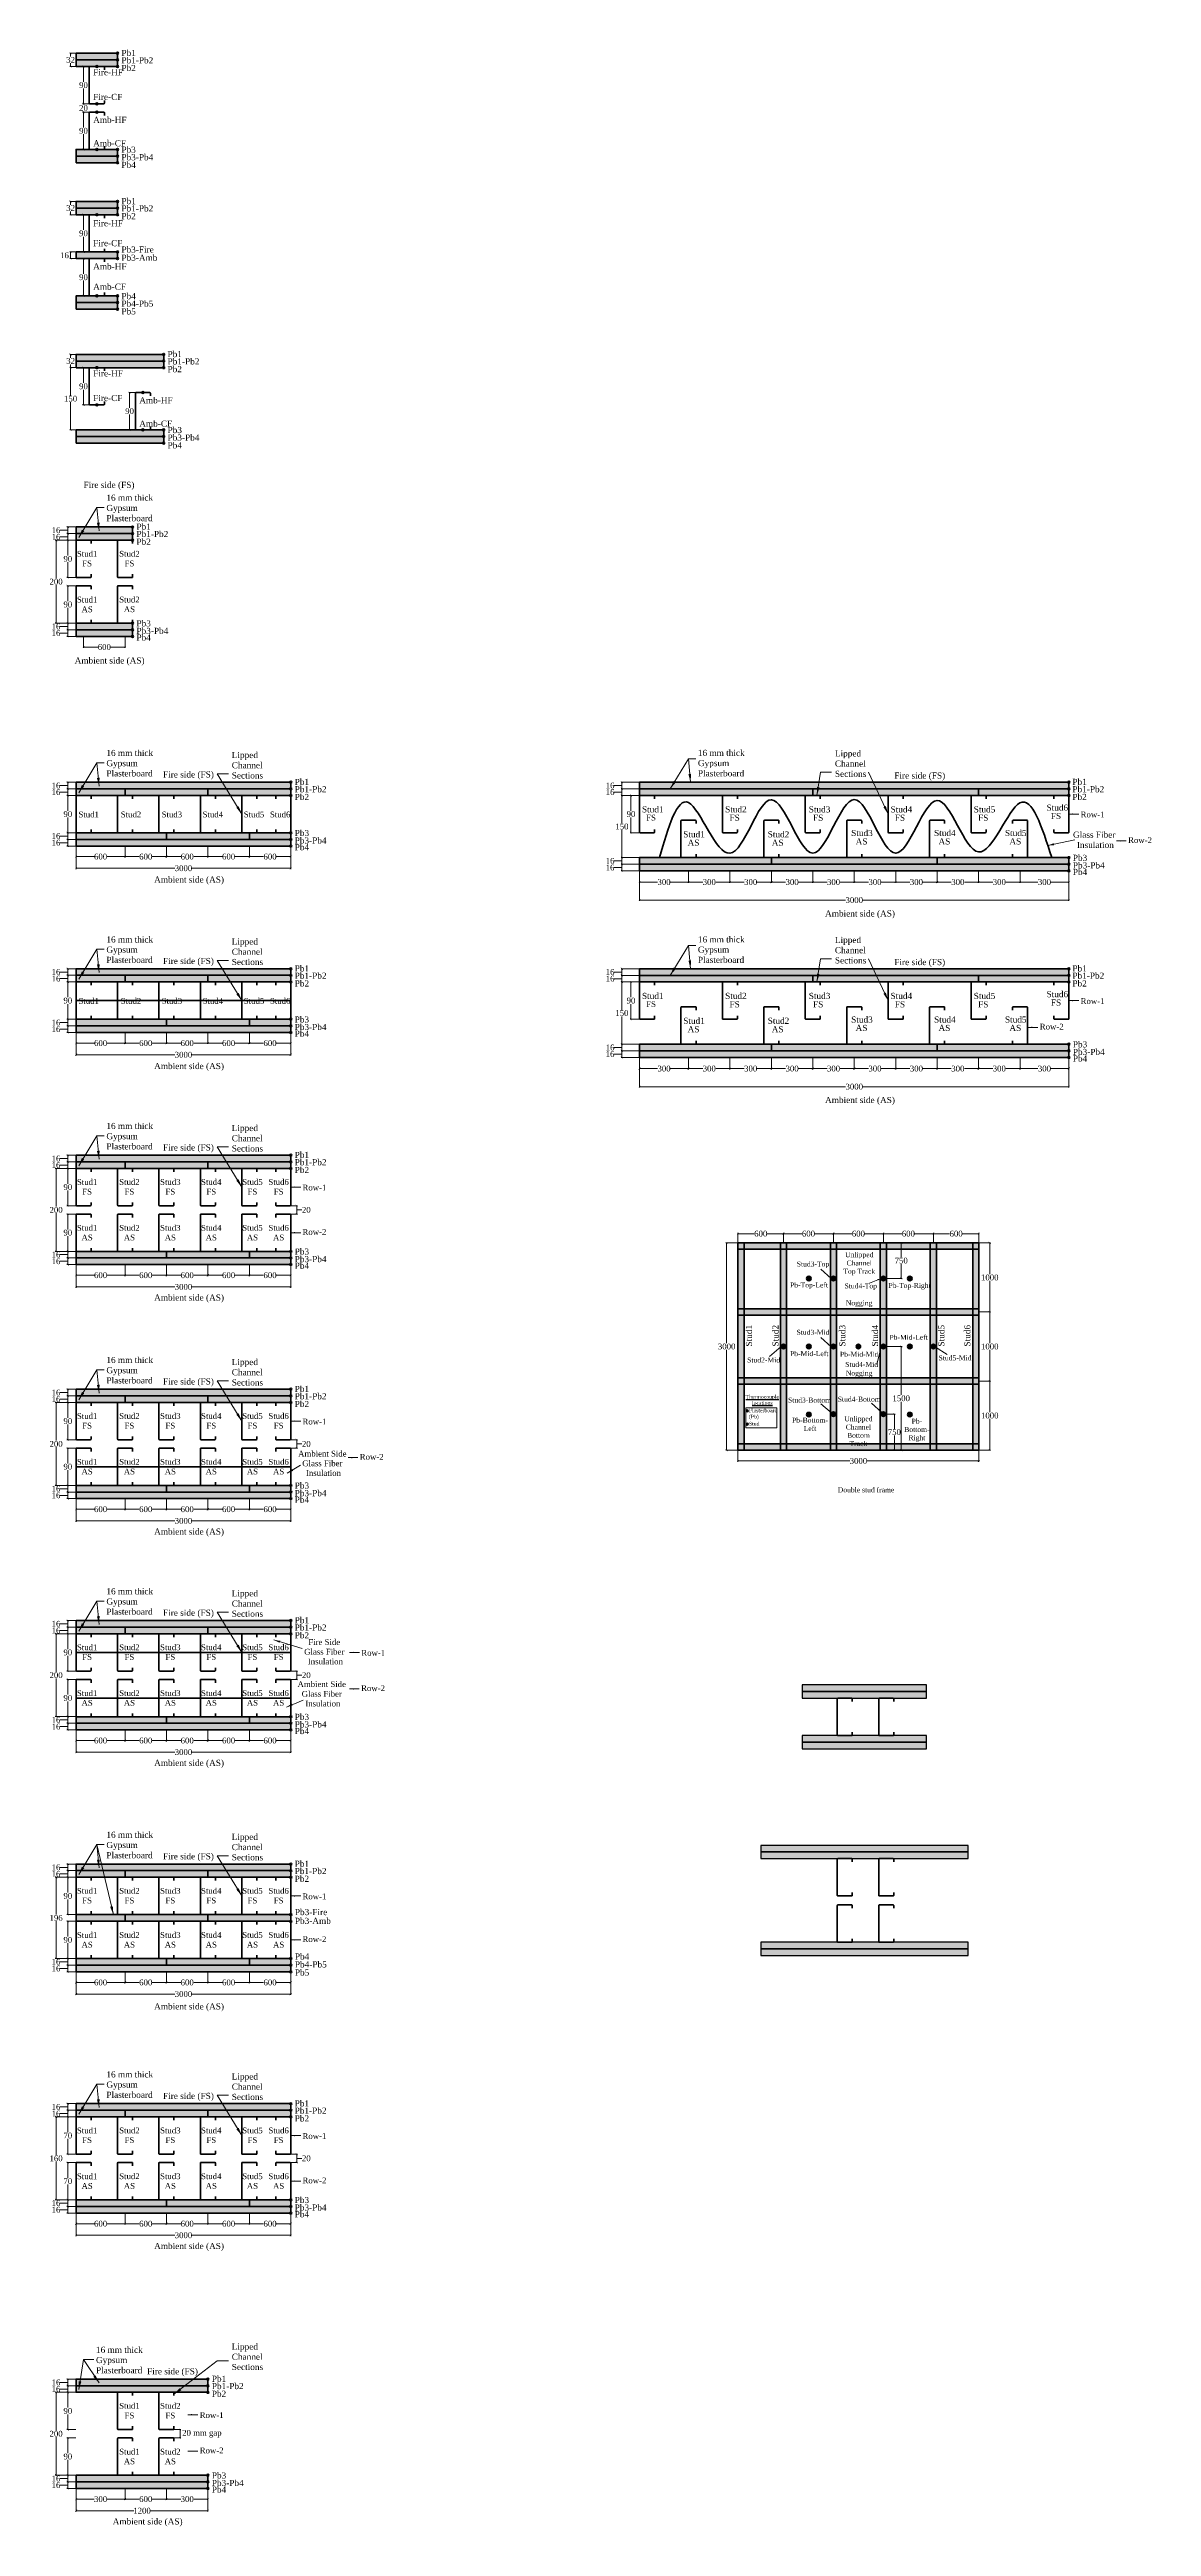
# Model space of a CAD drawing. Header units: millimetres. Extents: x 4760 to 7419, y -378 to 5598.
import ezdxf

# ---------------------------------------------------------------- set-up
doc = ezdxf.new("R2010")
doc.units = ezdxf.units.MM
doc.header["$PDMODE"] = 34
doc.layers.get('0').update_dxf_attribs({"lineweight": 9})
doc.layers.get('Defpoints').update_dxf_attribs({"color": 255})
doc.layers.add('Pb text', color=5, linetype='Continuous', lineweight=9)
doc.layers.add('Stud text', color=1, linetype='Continuous', lineweight=9)
doc.styles.get("Standard").update_dxf_attribs({"font": 'times.ttf'})
doc.linetypes.add('BATTING', pattern='A,0.00254,-2.54,[134,ltypeshp.shx,S=2.54,R=0,X=-2.54,Y=0],-5.08,[134,ltypeshp.shx,S=2.54,R=180,X=2.54,Y=0],-2.54', length=10.16254)
doc.dimstyles.new('Times new roman', dxfattribs={"dimtxt": 14, "dimasz": 5, "dimexe": 2, "dimexo": 1, "dimgap": 1, "dimtad": 0, "dimtih": 1, "dimtoh": 1, "dimtxsty": 'Standard', "dimblk": 'ARCHTICK', "dimcen": 0, "dimclrd": 256, "dimclre": 256, "dimadec": 0, "dimazin": 0, "dimtfac": 1, "dimtmove": 0, "dimatfit": 3, "dimfxl": 1, "dimlwd": -1, "dimlwe": -1, "dimarcsym": 0})

# ---------------------------------------------------------------- blocks, each defined once
blk = doc.blocks.new('Stud')
at = {"lineweight": 120}
for p, q in [((4630.2, 1668.9), (4630.2, 1756.4)), ((4631.5, 1757.6), (4665.2, 1757.6)), ((4666.5, 1756.4), (4666.5, 1749.6)), ((4666.5, 1675.6), (4666.5, 1668.9)), ((4631.5, 1667.6), (4665.2, 1667.6))]:
    blk.add_line(p, q, dxfattribs=at)
for centre, start, end in [((4631.5, 1756.4), 90, 180), ((4665.2, 1756.4), 0, 90), ((4631.5, 1668.9), 180, 270), ((4665.2, 1668.9), 270, 0)]:
    blk.add_arc(centre, 1.25, start, end, dxfattribs=at)
blk = doc.blocks.new('_ArchTick')
at = {"color": 0, "linetype": 'ByBlock', "const_width": 0.15}
blk.add_lwpolyline([(-0.5, -0.5), (0.5, 0.5)], dxfattribs=at)
blk = doc.blocks.new('*D5')
at = {"transparency": 16777216}
for p, q in [((4822.9, 3348.5), (4801.9, 3348.5)), ((4803.9, 3348.5), (4803.9, 3311.6)), ((4803.9, 3258.5), (4803.9, 3295.3)), ((4822.9, 3258.5), (4801.9, 3258.5))]:
    blk.add_line(p, q, dxfattribs=at)
at = {"layer": 'Defpoints', "color": 0, "lineweight": 53, "transparency": 16777216}
for p in [(4823.9, 3348.5), (4803.9, 3258.5), (4823.9, 3258.5)]:
    blk.add_point(p, dxfattribs=at)
at = {"transparency": 16777216, "xscale": 5, "yscale": 5, "zscale": 5}
for p, rotation in [((4803.9, 3348.5), 90), ((4803.9, 3258.5), 270)]:
    blk.add_blockref('_ArchTick', p, dxfattribs=dict(at, rotation=rotation))
at = {"color": 0, "lineweight": 53, "transparency": 16777216, "insert": (4803.9, 3303.5), "char_height": 14, "attachment_point": 5}
blk.add_mtext('90', dxfattribs=at)
blk = doc.blocks.new('*D6')
at = {"transparency": 16777216}
for p, q in [((4787.2, 3356.5), (4785.2, 3356.5)), ((4803.9, 3356.5), (4787.2, 3356.5)), ((4822.9, 3364.5), (4801.9, 3364.5)), ((4822.9, 3348.5), (4801.9, 3348.5)), ((4803.9, 3364.5), (4803.9, 3348.5))]:
    blk.add_line(p, q, dxfattribs=at)
at = {"layer": 'Defpoints', "color": 0, "lineweight": 53, "transparency": 16777216}
for p in [(4803.9, 3348.5), (4823.9, 3364.5), (4823.9, 3348.5)]:
    blk.add_point(p, dxfattribs=at)
at = {"transparency": 16777216, "xscale": 5, "yscale": 5, "zscale": 5}
for p, rotation in [((4803.9, 3364.5), 90), ((4803.9, 3348.5), 270)]:
    blk.add_blockref('_ArchTick', p, dxfattribs=dict(at, rotation=rotation))
at = {"color": 0, "lineweight": 53, "transparency": 16777216, "insert": (4775.4, 3356.5), "char_height": 14, "attachment_point": 5}
blk.add_mtext('16', dxfattribs=at)
blk = doc.blocks.new('*D7')
at = {"transparency": 16777216}
for p, q in [((4787.2, 3372.5), (4785.2, 3372.5)), ((4803.9, 3372.5), (4787.2, 3372.5)), ((4822.9, 3380.5), (4801.9, 3380.5)), ((4822.9, 3364.5), (4801.9, 3364.5)), ((4803.9, 3380.5), (4803.9, 3364.5))]:
    blk.add_line(p, q, dxfattribs=at)
at = {"layer": 'Defpoints', "color": 0, "lineweight": 53, "transparency": 16777216}
for p in [(4803.9, 3364.5), (4823.9, 3380.5), (4823.9, 3364.5)]:
    blk.add_point(p, dxfattribs=at)
at = {"transparency": 16777216, "xscale": 5, "yscale": 5, "zscale": 5}
for p, rotation in [((4803.9, 3380.5), 90), ((4803.9, 3364.5), 270)]:
    blk.add_blockref('_ArchTick', p, dxfattribs=dict(at, rotation=rotation))
at = {"color": 0, "lineweight": 53, "transparency": 16777216, "insert": (4775.4, 3372.5), "char_height": 14, "attachment_point": 5}
blk.add_mtext('16', dxfattribs=at)
blk = doc.blocks.new('*D9')
at = {"transparency": 16777216}
for p, q in [((4787.2, 3234.5), (4785.2, 3234.5)), ((4803.9, 3234.5), (4787.2, 3234.5)), ((4822.9, 3242.5), (4801.9, 3242.5)), ((4803.9, 3242.5), (4803.9, 3226.5)), ((4822.9, 3226.5), (4801.9, 3226.5))]:
    blk.add_line(p, q, dxfattribs=at)
at = {"layer": 'Defpoints', "color": 0, "lineweight": 53, "transparency": 16777216}
for p in [(4823.9, 3242.5), (4803.9, 3226.5), (4823.9, 3226.5)]:
    blk.add_point(p, dxfattribs=at)
at = {"transparency": 16777216, "xscale": 5, "yscale": 5, "zscale": 5}
for p, rotation in [((4803.9, 3242.5), 90), ((4803.9, 3226.5), 270)]:
    blk.add_blockref('_ArchTick', p, dxfattribs=dict(at, rotation=rotation))
at = {"color": 0, "lineweight": 53, "transparency": 16777216, "insert": (4775.4, 3234.5), "char_height": 14, "attachment_point": 5}
blk.add_mtext('16', dxfattribs=at)
blk = doc.blocks.new('*D8')
at = {"transparency": 16777216}
for p, q in [((4787.2, 3250.5), (4785.2, 3250.5)), ((4803.9, 3250.5), (4787.2, 3250.5)), ((4822.9, 3258.5), (4801.9, 3258.5)), ((4822.9, 3242.5), (4801.9, 3242.5)), ((4803.9, 3258.5), (4803.9, 3242.5))]:
    blk.add_line(p, q, dxfattribs=at)
at = {"layer": 'Defpoints', "color": 0, "lineweight": 53, "transparency": 16777216}
for p in [(4803.9, 3242.5), (4823.9, 3258.5), (4823.9, 3242.5)]:
    blk.add_point(p, dxfattribs=at)
at = {"transparency": 16777216, "xscale": 5, "yscale": 5, "zscale": 5}
for p, rotation in [((4803.9, 3258.5), 90), ((4803.9, 3242.5), 270)]:
    blk.add_blockref('_ArchTick', p, dxfattribs=dict(at, rotation=rotation))
at = {"color": 0, "lineweight": 53, "transparency": 16777216, "insert": (4775.4, 3250.5), "char_height": 14, "attachment_point": 5}
blk.add_mtext('16', dxfattribs=at)
blk = doc.blocks.new('*D10')
at = {"transparency": 16777216}
for p, q in [((4823.9, 3225.5), (4823.9, 3170.8)), ((4823.9, 3172.8), (5062.1, 3172.8)), ((5342, 3172.8), (5103.9, 3172.8)), ((5342, 3225.5), (5342, 3170.8))]:
    blk.add_line(p, q, dxfattribs=at)
at = {"layer": 'Defpoints', "color": 0, "lineweight": 53, "transparency": 16777216}
for p in [(4823.9, 3226.5), (5342, 3226.5), (5342, 3172.8)]:
    blk.add_point(p, dxfattribs=at)
at = {"transparency": 16777216, "xscale": 5, "yscale": 5, "zscale": 5, "rotation": 180}
blk.add_blockref('_ArchTick', (4823.9, 3172.8), dxfattribs=at)
at = {"transparency": 16777216, "xscale": 5, "yscale": 5, "zscale": 5}
blk.add_blockref('_ArchTick', (5342, 3172.8), dxfattribs=at)
at = {"color": 0, "lineweight": 53, "transparency": 16777216, "insert": (5083, 3172.8), "char_height": 14, "attachment_point": 5}
blk.add_mtext('3000', dxfattribs=at)
blk = doc.blocks.new('*D11')
at = {"transparency": 16777216}
for p, q in [((4823.9, 3225.5), (4823.9, 3198.8)), ((4823.9, 3200.8), (4867.3, 3200.8)), ((4942, 3200.8), (4898.7, 3200.8)), ((4942, 3225.5), (4942, 3198.8))]:
    blk.add_line(p, q, dxfattribs=at)
at = {"layer": 'Defpoints', "color": 0, "lineweight": 53, "transparency": 16777216}
for p in [(4823.9, 3226.5), (4942, 3226.5), (4942, 3200.8)]:
    blk.add_point(p, dxfattribs=at)
at = {"transparency": 16777216, "xscale": 5, "yscale": 5, "zscale": 5, "rotation": 180}
blk.add_blockref('_ArchTick', (4823.9, 3200.8), dxfattribs=at)
at = {"transparency": 16777216, "xscale": 5, "yscale": 5, "zscale": 5}
blk.add_blockref('_ArchTick', (4942, 3200.8), dxfattribs=at)
at = {"color": 0, "lineweight": 53, "transparency": 16777216, "insert": (4883, 3200.8), "char_height": 14, "attachment_point": 5}
blk.add_mtext('600', dxfattribs=at)
blk = doc.blocks.new('*D12')
at = {"transparency": 16777216}
for p, q in [((4942, 3225.5), (4942, 3198.8)), ((4942, 3200.8), (4976.3, 3200.8)), ((5042, 3200.8), (5007.7, 3200.8)), ((5042, 3225.5), (5042, 3198.8))]:
    blk.add_line(p, q, dxfattribs=at)
at = {"layer": 'Defpoints', "color": 0, "lineweight": 53, "transparency": 16777216}
for p in [(4942, 3226.5), (5042, 3226.5), (5042, 3200.8)]:
    blk.add_point(p, dxfattribs=at)
at = {"transparency": 16777216, "xscale": 5, "yscale": 5, "zscale": 5, "rotation": 180}
blk.add_blockref('_ArchTick', (4942, 3200.8), dxfattribs=at)
at = {"transparency": 16777216, "xscale": 5, "yscale": 5, "zscale": 5}
blk.add_blockref('_ArchTick', (5042, 3200.8), dxfattribs=at)
at = {"color": 0, "lineweight": 53, "transparency": 16777216, "insert": (4992, 3200.8), "char_height": 14, "attachment_point": 5}
blk.add_mtext('600', dxfattribs=at)
blk = doc.blocks.new('*D13')
at = {"transparency": 16777216}
for p, q in [((5042, 3225.5), (5042, 3198.8)), ((5042, 3200.8), (5076.3, 3200.8)), ((5142, 3200.8), (5107.7, 3200.8)), ((5142, 3225.5), (5142, 3198.8))]:
    blk.add_line(p, q, dxfattribs=at)
at = {"layer": 'Defpoints', "color": 0, "lineweight": 53, "transparency": 16777216}
for p in [(5042, 3226.5), (5142, 3226.5), (5142, 3200.8)]:
    blk.add_point(p, dxfattribs=at)
at = {"transparency": 16777216, "xscale": 5, "yscale": 5, "zscale": 5, "rotation": 180}
blk.add_blockref('_ArchTick', (5042, 3200.8), dxfattribs=at)
at = {"transparency": 16777216, "xscale": 5, "yscale": 5, "zscale": 5}
blk.add_blockref('_ArchTick', (5142, 3200.8), dxfattribs=at)
at = {"color": 0, "lineweight": 53, "transparency": 16777216, "insert": (5092, 3200.8), "char_height": 14, "attachment_point": 5}
blk.add_mtext('600', dxfattribs=at)
blk = doc.blocks.new('*D14')
at = {"transparency": 16777216}
for p, q in [((5142, 3225.5), (5142, 3198.8)), ((5142, 3200.8), (5176.3, 3200.8)), ((5242, 3200.8), (5207.7, 3200.8)), ((5242, 3225.5), (5242, 3198.8))]:
    blk.add_line(p, q, dxfattribs=at)
at = {"layer": 'Defpoints', "color": 0, "lineweight": 53, "transparency": 16777216}
for p in [(5142, 3226.5), (5242, 3226.5), (5242, 3200.8)]:
    blk.add_point(p, dxfattribs=at)
at = {"transparency": 16777216, "xscale": 5, "yscale": 5, "zscale": 5, "rotation": 180}
blk.add_blockref('_ArchTick', (5142, 3200.8), dxfattribs=at)
at = {"transparency": 16777216, "xscale": 5, "yscale": 5, "zscale": 5}
blk.add_blockref('_ArchTick', (5242, 3200.8), dxfattribs=at)
at = {"color": 0, "lineweight": 53, "transparency": 16777216, "insert": (5192, 3200.8), "char_height": 14, "attachment_point": 5}
blk.add_mtext('600', dxfattribs=at)
blk = doc.blocks.new('*D15')
at = {"transparency": 16777216}
for p, q in [((5242, 3225.5), (5242, 3198.8)), ((5242, 3200.8), (5276.3, 3200.8)), ((5342, 3200.8), (5307.7, 3200.8)), ((5342, 3225.5), (5342, 3198.8))]:
    blk.add_line(p, q, dxfattribs=at)
at = {"layer": 'Defpoints', "color": 0, "lineweight": 53, "transparency": 16777216}
for p in [(5242, 3226.5), (5342, 3226.5), (5342, 3200.8)]:
    blk.add_point(p, dxfattribs=at)
at = {"transparency": 16777216, "xscale": 5, "yscale": 5, "zscale": 5, "rotation": 180}
blk.add_blockref('_ArchTick', (5242, 3200.8), dxfattribs=at)
at = {"transparency": 16777216, "xscale": 5, "yscale": 5, "zscale": 5}
blk.add_blockref('_ArchTick', (5342, 3200.8), dxfattribs=at)
at = {"color": 0, "lineweight": 53, "transparency": 16777216, "insert": (5292, 3200.8), "char_height": 14, "attachment_point": 5}
blk.add_mtext('600', dxfattribs=at)
blk = doc.blocks.new('*D20')
at = {"transparency": 16777216}
for p, q in [((4822.9, 2898.5), (4801.9, 2898.5)), ((4803.9, 2898.5), (4803.9, 2861.6)), ((4803.9, 2808.5), (4803.9, 2845.3)), ((4822.9, 2808.5), (4801.9, 2808.5))]:
    blk.add_line(p, q, dxfattribs=at)
at = {"layer": 'Defpoints', "color": 0, "lineweight": 53, "transparency": 16777216}
for p in [(4823.9, 2898.5), (4803.9, 2808.5), (4823.9, 2808.5)]:
    blk.add_point(p, dxfattribs=at)
at = {"transparency": 16777216, "xscale": 5, "yscale": 5, "zscale": 5}
for p, rotation in [((4803.9, 2898.5), 90), ((4803.9, 2808.5), 270)]:
    blk.add_blockref('_ArchTick', p, dxfattribs=dict(at, rotation=rotation))
at = {"color": 0, "lineweight": 53, "transparency": 16777216, "insert": (4803.9, 2853.5), "char_height": 14, "attachment_point": 5}
blk.add_mtext('90', dxfattribs=at)
blk = doc.blocks.new('*D18')
at = {"transparency": 16777216}
for p, q in [((4787.2, 2906.5), (4785.2, 2906.5)), ((4803.9, 2906.5), (4787.2, 2906.5)), ((4822.9, 2914.5), (4801.9, 2914.5)), ((4822.9, 2898.5), (4801.9, 2898.5)), ((4803.9, 2914.5), (4803.9, 2898.5))]:
    blk.add_line(p, q, dxfattribs=at)
at = {"layer": 'Defpoints', "color": 0, "lineweight": 53, "transparency": 16777216}
for p in [(4803.9, 2898.5), (4823.9, 2914.5), (4823.9, 2898.5)]:
    blk.add_point(p, dxfattribs=at)
at = {"transparency": 16777216, "xscale": 5, "yscale": 5, "zscale": 5}
for p, rotation in [((4803.9, 2914.5), 90), ((4803.9, 2898.5), 270)]:
    blk.add_blockref('_ArchTick', p, dxfattribs=dict(at, rotation=rotation))
at = {"color": 0, "lineweight": 53, "transparency": 16777216, "insert": (4775.4, 2906.5), "char_height": 14, "attachment_point": 5}
blk.add_mtext('16', dxfattribs=at)
blk = doc.blocks.new('*D16')
at = {"transparency": 16777216}
for p, q in [((4822.9, 2930.5), (4801.9, 2930.5)), ((4803.9, 2930.5), (4803.9, 2914.5)), ((4787.2, 2922.5), (4785.2, 2922.5)), ((4803.9, 2922.5), (4787.2, 2922.5)), ((4822.9, 2914.5), (4801.9, 2914.5))]:
    blk.add_line(p, q, dxfattribs=at)
at = {"layer": 'Defpoints', "color": 0, "lineweight": 53, "transparency": 16777216}
for p in [(4823.9, 2930.5), (4803.9, 2914.5), (4823.9, 2914.5)]:
    blk.add_point(p, dxfattribs=at)
at = {"transparency": 16777216, "xscale": 5, "yscale": 5, "zscale": 5}
for p, rotation in [((4803.9, 2930.5), 90), ((4803.9, 2914.5), 270)]:
    blk.add_blockref('_ArchTick', p, dxfattribs=dict(at, rotation=rotation))
at = {"color": 0, "lineweight": 53, "transparency": 16777216, "insert": (4775.4, 2922.5), "char_height": 14, "attachment_point": 5}
blk.add_mtext('16', dxfattribs=at)
blk = doc.blocks.new('*D17')
at = {"transparency": 16777216}
for p, q in [((4787.2, 2674.5), (4785.2, 2674.5)), ((4803.9, 2674.5), (4787.2, 2674.5)), ((4822.9, 2682.5), (4801.9, 2682.5)), ((4822.9, 2666.5), (4801.9, 2666.5)), ((4803.9, 2682.5), (4803.9, 2666.5))]:
    blk.add_line(p, q, dxfattribs=at)
at = {"layer": 'Defpoints', "color": 0, "lineweight": 53, "transparency": 16777216}
for p in [(4803.9, 2666.5), (4823.9, 2682.5), (4823.9, 2666.5)]:
    blk.add_point(p, dxfattribs=at)
at = {"transparency": 16777216, "xscale": 5, "yscale": 5, "zscale": 5}
for p, rotation in [((4803.9, 2682.5), 90), ((4803.9, 2666.5), 270)]:
    blk.add_blockref('_ArchTick', p, dxfattribs=dict(at, rotation=rotation))
at = {"color": 0, "lineweight": 53, "transparency": 16777216, "insert": (4775.4, 2674.5), "char_height": 14, "attachment_point": 5}
blk.add_mtext('16', dxfattribs=at)
blk = doc.blocks.new('*D19')
at = {"transparency": 16777216}
for p, q in [((4787.2, 2690.5), (4785.2, 2690.5)), ((4803.9, 2690.5), (4787.2, 2690.5)), ((4822.9, 2698.5), (4801.9, 2698.5)), ((4803.9, 2698.5), (4803.9, 2682.5)), ((4822.9, 2682.5), (4801.9, 2682.5))]:
    blk.add_line(p, q, dxfattribs=at)
at = {"layer": 'Defpoints', "color": 0, "lineweight": 53, "transparency": 16777216}
for p in [(4823.9, 2698.5), (4803.9, 2682.5), (4823.9, 2682.5)]:
    blk.add_point(p, dxfattribs=at)
at = {"transparency": 16777216, "xscale": 5, "yscale": 5, "zscale": 5}
for p, rotation in [((4803.9, 2698.5), 90), ((4803.9, 2682.5), 270)]:
    blk.add_blockref('_ArchTick', p, dxfattribs=dict(at, rotation=rotation))
at = {"color": 0, "lineweight": 53, "transparency": 16777216, "insert": (4775.4, 2690.5), "char_height": 14, "attachment_point": 5}
blk.add_mtext('16', dxfattribs=at)
blk = doc.blocks.new('*D21')
at = {"transparency": 16777216}
for p, q in [((4823.9, 2665.5), (4823.9, 2610.8)), ((5342, 2665.5), (5342, 2610.8)), ((4823.9, 2612.8), (5062.1, 2612.8)), ((5342, 2612.8), (5103.9, 2612.8))]:
    blk.add_line(p, q, dxfattribs=at)
at = {"layer": 'Defpoints', "color": 0, "lineweight": 53, "transparency": 16777216}
for p in [(4823.9, 2666.5), (5342, 2666.5), (5342, 2612.8)]:
    blk.add_point(p, dxfattribs=at)
at = {"transparency": 16777216, "xscale": 5, "yscale": 5, "zscale": 5, "rotation": 180}
blk.add_blockref('_ArchTick', (4823.9, 2612.8), dxfattribs=at)
at = {"transparency": 16777216, "xscale": 5, "yscale": 5, "zscale": 5}
blk.add_blockref('_ArchTick', (5342, 2612.8), dxfattribs=at)
at = {"color": 0, "lineweight": 53, "transparency": 16777216, "insert": (5083, 2612.8), "char_height": 14, "attachment_point": 5}
blk.add_mtext('3000', dxfattribs=at)
blk = doc.blocks.new('*D22')
at = {"transparency": 16777216}
for p, q in [((4823.9, 2665.5), (4823.9, 2638.8)), ((4823.9, 2640.8), (4867.3, 2640.8)), ((4942, 2640.8), (4898.7, 2640.8)), ((4942, 2665.5), (4942, 2638.8))]:
    blk.add_line(p, q, dxfattribs=at)
at = {"layer": 'Defpoints', "color": 0, "lineweight": 53, "transparency": 16777216}
for p in [(4823.9, 2666.5), (4942, 2666.5), (4942, 2640.8)]:
    blk.add_point(p, dxfattribs=at)
at = {"transparency": 16777216, "xscale": 5, "yscale": 5, "zscale": 5, "rotation": 180}
blk.add_blockref('_ArchTick', (4823.9, 2640.8), dxfattribs=at)
at = {"transparency": 16777216, "xscale": 5, "yscale": 5, "zscale": 5}
blk.add_blockref('_ArchTick', (4942, 2640.8), dxfattribs=at)
at = {"color": 0, "lineweight": 53, "transparency": 16777216, "insert": (4883, 2640.8), "char_height": 14, "attachment_point": 5}
blk.add_mtext('600', dxfattribs=at)
blk = doc.blocks.new('*D23')
at = {"transparency": 16777216}
for p, q in [((4942, 2665.5), (4942, 2638.8)), ((4942, 2640.8), (4976.3, 2640.8)), ((5042, 2640.8), (5007.7, 2640.8)), ((5042, 2665.5), (5042, 2638.8))]:
    blk.add_line(p, q, dxfattribs=at)
at = {"layer": 'Defpoints', "color": 0, "lineweight": 53, "transparency": 16777216}
for p in [(4942, 2666.5), (5042, 2666.5), (5042, 2640.8)]:
    blk.add_point(p, dxfattribs=at)
at = {"transparency": 16777216, "xscale": 5, "yscale": 5, "zscale": 5, "rotation": 180}
blk.add_blockref('_ArchTick', (4942, 2640.8), dxfattribs=at)
at = {"transparency": 16777216, "xscale": 5, "yscale": 5, "zscale": 5}
blk.add_blockref('_ArchTick', (5042, 2640.8), dxfattribs=at)
at = {"color": 0, "lineweight": 53, "transparency": 16777216, "insert": (4992, 2640.8), "char_height": 14, "attachment_point": 5}
blk.add_mtext('600', dxfattribs=at)
blk = doc.blocks.new('*D24')
at = {"transparency": 16777216}
for p, q in [((5042, 2665.5), (5042, 2638.8)), ((5042, 2640.8), (5076.3, 2640.8)), ((5142, 2640.8), (5107.7, 2640.8)), ((5142, 2665.5), (5142, 2638.8))]:
    blk.add_line(p, q, dxfattribs=at)
at = {"layer": 'Defpoints', "color": 0, "lineweight": 53, "transparency": 16777216}
for p in [(5042, 2666.5), (5142, 2666.5), (5142, 2640.8)]:
    blk.add_point(p, dxfattribs=at)
at = {"transparency": 16777216, "xscale": 5, "yscale": 5, "zscale": 5, "rotation": 180}
blk.add_blockref('_ArchTick', (5042, 2640.8), dxfattribs=at)
at = {"transparency": 16777216, "xscale": 5, "yscale": 5, "zscale": 5}
blk.add_blockref('_ArchTick', (5142, 2640.8), dxfattribs=at)
at = {"color": 0, "lineweight": 53, "transparency": 16777216, "insert": (5092, 2640.8), "char_height": 14, "attachment_point": 5}
blk.add_mtext('600', dxfattribs=at)
blk = doc.blocks.new('*D25')
at = {"transparency": 16777216}
for p, q in [((5142, 2665.5), (5142, 2638.8)), ((5142, 2640.8), (5176.3, 2640.8)), ((5242, 2640.8), (5207.7, 2640.8)), ((5242, 2665.5), (5242, 2638.8))]:
    blk.add_line(p, q, dxfattribs=at)
at = {"layer": 'Defpoints', "color": 0, "lineweight": 53, "transparency": 16777216}
for p in [(5142, 2666.5), (5242, 2666.5), (5242, 2640.8)]:
    blk.add_point(p, dxfattribs=at)
at = {"transparency": 16777216, "xscale": 5, "yscale": 5, "zscale": 5, "rotation": 180}
blk.add_blockref('_ArchTick', (5142, 2640.8), dxfattribs=at)
at = {"transparency": 16777216, "xscale": 5, "yscale": 5, "zscale": 5}
blk.add_blockref('_ArchTick', (5242, 2640.8), dxfattribs=at)
at = {"color": 0, "lineweight": 53, "transparency": 16777216, "insert": (5192, 2640.8), "char_height": 14, "attachment_point": 5}
blk.add_mtext('600', dxfattribs=at)
blk = doc.blocks.new('*D26')
at = {"transparency": 16777216}
for p, q in [((5242, 2665.5), (5242, 2638.8)), ((5242, 2640.8), (5276.3, 2640.8)), ((5342, 2640.8), (5307.7, 2640.8)), ((5342, 2665.5), (5342, 2638.8))]:
    blk.add_line(p, q, dxfattribs=at)
at = {"layer": 'Defpoints', "color": 0, "lineweight": 53, "transparency": 16777216}
for p in [(5242, 2666.5), (5342, 2666.5), (5342, 2640.8)]:
    blk.add_point(p, dxfattribs=at)
at = {"transparency": 16777216, "xscale": 5, "yscale": 5, "zscale": 5, "rotation": 180}
blk.add_blockref('_ArchTick', (5242, 2640.8), dxfattribs=at)
at = {"transparency": 16777216, "xscale": 5, "yscale": 5, "zscale": 5}
blk.add_blockref('_ArchTick', (5342, 2640.8), dxfattribs=at)
at = {"color": 0, "lineweight": 53, "transparency": 16777216, "insert": (5292, 2640.8), "char_height": 14, "attachment_point": 5}
blk.add_mtext('600', dxfattribs=at)
blk = doc.blocks.new('*D27')
at = {"transparency": 16777216}
for p, q in [((4822.9, 2788.5), (4801.9, 2788.5)), ((4803.9, 2788.5), (4803.9, 2751.6)), ((4822.9, 2698.5), (4801.9, 2698.5)), ((4803.9, 2698.5), (4803.9, 2735.3))]:
    blk.add_line(p, q, dxfattribs=at)
at = {"layer": 'Defpoints', "color": 0, "lineweight": 53, "transparency": 16777216}
for p in [(4823.9, 2788.5), (4803.9, 2698.5), (4823.9, 2698.5)]:
    blk.add_point(p, dxfattribs=at)
at = {"transparency": 16777216, "xscale": 5, "yscale": 5, "zscale": 5}
for p, rotation in [((4803.9, 2788.5), 90), ((4803.9, 2698.5), 270)]:
    blk.add_blockref('_ArchTick', p, dxfattribs=dict(at, rotation=rotation))
at = {"color": 0, "lineweight": 53, "transparency": 16777216, "insert": (4803.9, 2743.5), "char_height": 14, "attachment_point": 5}
blk.add_mtext('90', dxfattribs=at)
blk = doc.blocks.new('*D29')
at = {"transparency": 16777216}
for p, q in [((4787.2, 2906.5), (4785.2, 2906.5)), ((4803.9, 2906.5), (4787.2, 2906.5)), ((4822.9, 2914.5), (4801.9, 2914.5)), ((4822.9, 2898.5), (4801.9, 2898.5)), ((4803.9, 2914.5), (4803.9, 2898.5))]:
    blk.add_line(p, q, dxfattribs=at)
at = {"layer": 'Defpoints', "color": 0, "lineweight": 53, "transparency": 16777216}
for p in [(4803.9, 2898.5), (4823.9, 2914.5), (4823.9, 2898.5)]:
    blk.add_point(p, dxfattribs=at)
at = {"transparency": 16777216, "xscale": 5, "yscale": 5, "zscale": 5}
for p, rotation in [((4803.9, 2914.5), 90), ((4803.9, 2898.5), 270)]:
    blk.add_blockref('_ArchTick', p, dxfattribs=dict(at, rotation=rotation))
at = {"color": 0, "lineweight": 53, "transparency": 16777216, "insert": (4775.4, 2906.5), "char_height": 14, "attachment_point": 5}
blk.add_mtext('16', dxfattribs=at)
blk = doc.blocks.new('*D28')
at = {"transparency": 16777216}
for p, q in [((4822.9, 2930.5), (4801.9, 2930.5)), ((4803.9, 2930.5), (4803.9, 2914.5)), ((4787.2, 2922.5), (4785.2, 2922.5)), ((4803.9, 2922.5), (4787.2, 2922.5)), ((4822.9, 2914.5), (4801.9, 2914.5))]:
    blk.add_line(p, q, dxfattribs=at)
at = {"layer": 'Defpoints', "color": 0, "lineweight": 53, "transparency": 16777216}
for p in [(4823.9, 2930.5), (4803.9, 2914.5), (4823.9, 2914.5)]:
    blk.add_point(p, dxfattribs=at)
at = {"transparency": 16777216, "xscale": 5, "yscale": 5, "zscale": 5}
for p, rotation in [((4803.9, 2930.5), 90), ((4803.9, 2914.5), 270)]:
    blk.add_blockref('_ArchTick', p, dxfattribs=dict(at, rotation=rotation))
at = {"color": 0, "lineweight": 53, "transparency": 16777216, "insert": (4775.4, 2922.5), "char_height": 14, "attachment_point": 5}
blk.add_mtext('16', dxfattribs=at)
blk = doc.blocks.new('*D32')
at = {"transparency": 16777216}
for p, q in [((4822.9, 2333.8), (4801.9, 2333.8)), ((4803.9, 2333.8), (4803.9, 2297)), ((4803.9, 2243.8), (4803.9, 2280.7)), ((4822.9, 2243.8), (4801.9, 2243.8))]:
    blk.add_line(p, q, dxfattribs=at)
at = {"layer": 'Defpoints', "color": 0, "lineweight": 53, "transparency": 16777216}
for p in [(4823.9, 2333.8), (4803.9, 2243.8), (4823.9, 2243.8)]:
    blk.add_point(p, dxfattribs=at)
at = {"transparency": 16777216, "xscale": 5, "yscale": 5, "zscale": 5}
for p, rotation in [((4803.9, 2333.8), 90), ((4803.9, 2243.8), 270)]:
    blk.add_blockref('_ArchTick', p, dxfattribs=dict(at, rotation=rotation))
at = {"color": 0, "lineweight": 53, "transparency": 16777216, "insert": (4803.9, 2288.8), "char_height": 14, "attachment_point": 5}
blk.add_mtext('90', dxfattribs=at)
blk = doc.blocks.new('*D33')
at = {"transparency": 16777216}
for p, q in [((4787.2, 2341.8), (4785.2, 2341.8)), ((4803.9, 2341.8), (4787.2, 2341.8)), ((4822.9, 2349.8), (4801.9, 2349.8)), ((4822.9, 2333.8), (4801.9, 2333.8)), ((4803.9, 2349.8), (4803.9, 2333.8))]:
    blk.add_line(p, q, dxfattribs=at)
at = {"layer": 'Defpoints', "color": 0, "lineweight": 53, "transparency": 16777216}
for p in [(4803.9, 2333.8), (4823.9, 2349.8), (4823.9, 2333.8)]:
    blk.add_point(p, dxfattribs=at)
at = {"transparency": 16777216, "xscale": 5, "yscale": 5, "zscale": 5}
for p, rotation in [((4803.9, 2349.8), 90), ((4803.9, 2333.8), 270)]:
    blk.add_blockref('_ArchTick', p, dxfattribs=dict(at, rotation=rotation))
at = {"color": 0, "lineweight": 53, "transparency": 16777216, "insert": (4775.4, 2341.8), "char_height": 14, "attachment_point": 5}
blk.add_mtext('16', dxfattribs=at)
blk = doc.blocks.new('*D34')
at = {"transparency": 16777216}
for p, q in [((4787.2, 2357.8), (4785.2, 2357.8)), ((4803.9, 2357.8), (4787.2, 2357.8)), ((4822.9, 2365.8), (4801.9, 2365.8)), ((4822.9, 2349.8), (4801.9, 2349.8)), ((4803.9, 2365.8), (4803.9, 2349.8))]:
    blk.add_line(p, q, dxfattribs=at)
at = {"layer": 'Defpoints', "color": 0, "lineweight": 53, "transparency": 16777216}
for p in [(4803.9, 2349.8), (4823.9, 2365.8), (4823.9, 2349.8)]:
    blk.add_point(p, dxfattribs=at)
at = {"transparency": 16777216, "xscale": 5, "yscale": 5, "zscale": 5}
for p, rotation in [((4803.9, 2365.8), 90), ((4803.9, 2349.8), 270)]:
    blk.add_blockref('_ArchTick', p, dxfattribs=dict(at, rotation=rotation))
at = {"color": 0, "lineweight": 53, "transparency": 16777216, "insert": (4775.4, 2357.8), "char_height": 14, "attachment_point": 5}
blk.add_mtext('16', dxfattribs=at)
blk = doc.blocks.new('*D35')
at = {"transparency": 16777216}
for p, q in [((4787.2, 2109.8), (4785.2, 2109.8)), ((4803.9, 2109.8), (4787.2, 2109.8)), ((4822.9, 2117.8), (4801.9, 2117.8)), ((4822.9, 2101.8), (4801.9, 2101.8)), ((4803.9, 2117.8), (4803.9, 2101.8))]:
    blk.add_line(p, q, dxfattribs=at)
at = {"layer": 'Defpoints', "color": 0, "lineweight": 53, "transparency": 16777216}
for p in [(4803.9, 2101.8), (4823.9, 2117.8), (4823.9, 2101.8)]:
    blk.add_point(p, dxfattribs=at)
at = {"transparency": 16777216, "xscale": 5, "yscale": 5, "zscale": 5}
for p, rotation in [((4803.9, 2117.8), 90), ((4803.9, 2101.8), 270)]:
    blk.add_blockref('_ArchTick', p, dxfattribs=dict(at, rotation=rotation))
at = {"color": 0, "lineweight": 53, "transparency": 16777216, "insert": (4775.4, 2109.8), "char_height": 14, "attachment_point": 5}
blk.add_mtext('16', dxfattribs=at)
blk = doc.blocks.new('*D36')
at = {"transparency": 16777216}
for p, q in [((4787.2, 2125.8), (4785.2, 2125.8)), ((4803.9, 2125.8), (4787.2, 2125.8)), ((4822.9, 2133.8), (4801.9, 2133.8)), ((4822.9, 2117.8), (4801.9, 2117.8)), ((4803.9, 2133.8), (4803.9, 2117.8))]:
    blk.add_line(p, q, dxfattribs=at)
at = {"layer": 'Defpoints', "color": 0, "lineweight": 53, "transparency": 16777216}
for p in [(4803.9, 2117.8), (4823.9, 2133.8), (4823.9, 2117.8)]:
    blk.add_point(p, dxfattribs=at)
at = {"transparency": 16777216, "xscale": 5, "yscale": 5, "zscale": 5}
for p, rotation in [((4803.9, 2133.8), 90), ((4803.9, 2117.8), 270)]:
    blk.add_blockref('_ArchTick', p, dxfattribs=dict(at, rotation=rotation))
at = {"color": 0, "lineweight": 53, "transparency": 16777216, "insert": (4775.4, 2125.8), "char_height": 14, "attachment_point": 5}
blk.add_mtext('16', dxfattribs=at)
blk = doc.blocks.new('*D43')
at = {"transparency": 16777216}
for p, q in [((4823.9, 2100.8), (4823.9, 2046.2)), ((5342, 2100.8), (5342, 2046.2)), ((4823.9, 2048.2), (5062.1, 2048.2)), ((5342, 2048.2), (5103.9, 2048.2))]:
    blk.add_line(p, q, dxfattribs=at)
at = {"layer": 'Defpoints', "color": 0, "lineweight": 53, "transparency": 16777216}
for p in [(4823.9, 2101.8), (5342, 2101.8), (5342, 2048.2)]:
    blk.add_point(p, dxfattribs=at)
at = {"transparency": 16777216, "xscale": 5, "yscale": 5, "zscale": 5, "rotation": 180}
blk.add_blockref('_ArchTick', (4823.9, 2048.2), dxfattribs=at)
at = {"transparency": 16777216, "xscale": 5, "yscale": 5, "zscale": 5}
blk.add_blockref('_ArchTick', (5342, 2048.2), dxfattribs=at)
at = {"color": 0, "lineweight": 53, "transparency": 16777216, "insert": (5083, 2048.2), "char_height": 14, "attachment_point": 5}
blk.add_mtext('3000', dxfattribs=at)
blk = doc.blocks.new('*D37')
at = {"transparency": 16777216}
for p, q in [((4823.9, 2100.8), (4823.9, 2074.2)), ((4942, 2100.8), (4942, 2074.2)), ((4823.9, 2076.2), (4867.3, 2076.2)), ((4942, 2076.2), (4898.7, 2076.2))]:
    blk.add_line(p, q, dxfattribs=at)
at = {"layer": 'Defpoints', "color": 0, "lineweight": 53, "transparency": 16777216}
for p in [(4823.9, 2101.8), (4942, 2101.8), (4942, 2076.2)]:
    blk.add_point(p, dxfattribs=at)
at = {"transparency": 16777216, "xscale": 5, "yscale": 5, "zscale": 5, "rotation": 180}
blk.add_blockref('_ArchTick', (4823.9, 2076.2), dxfattribs=at)
at = {"transparency": 16777216, "xscale": 5, "yscale": 5, "zscale": 5}
blk.add_blockref('_ArchTick', (4942, 2076.2), dxfattribs=at)
at = {"color": 0, "lineweight": 53, "transparency": 16777216, "insert": (4883, 2076.2), "char_height": 14, "attachment_point": 5}
blk.add_mtext('600', dxfattribs=at)
blk = doc.blocks.new('*D38')
at = {"transparency": 16777216}
for p, q in [((4942, 2100.8), (4942, 2074.2)), ((5042, 2100.8), (5042, 2074.2)), ((4942, 2076.2), (4976.3, 2076.2)), ((5042, 2076.2), (5007.7, 2076.2))]:
    blk.add_line(p, q, dxfattribs=at)
at = {"layer": 'Defpoints', "color": 0, "lineweight": 53, "transparency": 16777216}
for p in [(4942, 2101.8), (5042, 2101.8), (5042, 2076.2)]:
    blk.add_point(p, dxfattribs=at)
at = {"transparency": 16777216, "xscale": 5, "yscale": 5, "zscale": 5, "rotation": 180}
blk.add_blockref('_ArchTick', (4942, 2076.2), dxfattribs=at)
at = {"transparency": 16777216, "xscale": 5, "yscale": 5, "zscale": 5}
blk.add_blockref('_ArchTick', (5042, 2076.2), dxfattribs=at)
at = {"color": 0, "lineweight": 53, "transparency": 16777216, "insert": (4992, 2076.2), "char_height": 14, "attachment_point": 5}
blk.add_mtext('600', dxfattribs=at)
blk = doc.blocks.new('*D39')
at = {"transparency": 16777216}
for p, q in [((5042, 2100.8), (5042, 2074.2)), ((5142, 2100.8), (5142, 2074.2)), ((5042, 2076.2), (5076.3, 2076.2)), ((5142, 2076.2), (5107.7, 2076.2))]:
    blk.add_line(p, q, dxfattribs=at)
at = {"layer": 'Defpoints', "color": 0, "lineweight": 53, "transparency": 16777216}
for p in [(5042, 2101.8), (5142, 2101.8), (5142, 2076.2)]:
    blk.add_point(p, dxfattribs=at)
at = {"transparency": 16777216, "xscale": 5, "yscale": 5, "zscale": 5, "rotation": 180}
blk.add_blockref('_ArchTick', (5042, 2076.2), dxfattribs=at)
at = {"transparency": 16777216, "xscale": 5, "yscale": 5, "zscale": 5}
blk.add_blockref('_ArchTick', (5142, 2076.2), dxfattribs=at)
at = {"color": 0, "lineweight": 53, "transparency": 16777216, "insert": (5092, 2076.2), "char_height": 14, "attachment_point": 5}
blk.add_mtext('600', dxfattribs=at)
blk = doc.blocks.new('*D40')
at = {"transparency": 16777216}
for p, q in [((5142, 2100.8), (5142, 2074.2)), ((5242, 2100.8), (5242, 2074.2)), ((5142, 2076.2), (5176.3, 2076.2)), ((5242, 2076.2), (5207.7, 2076.2))]:
    blk.add_line(p, q, dxfattribs=at)
at = {"layer": 'Defpoints', "color": 0, "lineweight": 53, "transparency": 16777216}
for p in [(5142, 2101.8), (5242, 2101.8), (5242, 2076.2)]:
    blk.add_point(p, dxfattribs=at)
at = {"transparency": 16777216, "xscale": 5, "yscale": 5, "zscale": 5, "rotation": 180}
blk.add_blockref('_ArchTick', (5142, 2076.2), dxfattribs=at)
at = {"transparency": 16777216, "xscale": 5, "yscale": 5, "zscale": 5}
blk.add_blockref('_ArchTick', (5242, 2076.2), dxfattribs=at)
at = {"color": 0, "lineweight": 53, "transparency": 16777216, "insert": (5192, 2076.2), "char_height": 14, "attachment_point": 5}
blk.add_mtext('600', dxfattribs=at)
blk = doc.blocks.new('*D41')
at = {"transparency": 16777216}
for p, q in [((5242, 2100.8), (5242, 2074.2)), ((5342, 2100.8), (5342, 2074.2)), ((5242, 2076.2), (5276.3, 2076.2)), ((5342, 2076.2), (5307.7, 2076.2))]:
    blk.add_line(p, q, dxfattribs=at)
at = {"layer": 'Defpoints', "color": 0, "lineweight": 53, "transparency": 16777216}
for p in [(5242, 2101.8), (5342, 2101.8), (5342, 2076.2)]:
    blk.add_point(p, dxfattribs=at)
at = {"transparency": 16777216, "xscale": 5, "yscale": 5, "zscale": 5, "rotation": 180}
blk.add_blockref('_ArchTick', (5242, 2076.2), dxfattribs=at)
at = {"transparency": 16777216, "xscale": 5, "yscale": 5, "zscale": 5}
blk.add_blockref('_ArchTick', (5342, 2076.2), dxfattribs=at)
at = {"color": 0, "lineweight": 53, "transparency": 16777216, "insert": (5292, 2076.2), "char_height": 14, "attachment_point": 5}
blk.add_mtext('600', dxfattribs=at)
blk = doc.blocks.new('*D42')
at = {"transparency": 16777216}
for p, q in [((4822.9, 2223.8), (4801.9, 2223.8)), ((4803.9, 2223.8), (4803.9, 2187)), ((4803.9, 2133.8), (4803.9, 2170.7)), ((4822.9, 2133.8), (4801.9, 2133.8))]:
    blk.add_line(p, q, dxfattribs=at)
at = {"layer": 'Defpoints', "color": 0, "lineweight": 53, "transparency": 16777216}
for p in [(4823.9, 2223.8), (4803.9, 2133.8), (4823.9, 2133.8)]:
    blk.add_point(p, dxfattribs=at)
at = {"transparency": 16777216, "xscale": 5, "yscale": 5, "zscale": 5}
for p, rotation in [((4803.9, 2223.8), 90), ((4803.9, 2133.8), 270)]:
    blk.add_blockref('_ArchTick', p, dxfattribs=dict(at, rotation=rotation))
at = {"color": 0, "lineweight": 53, "transparency": 16777216, "insert": (4803.9, 2178.8), "char_height": 14, "attachment_point": 5}
blk.add_mtext('90', dxfattribs=at)
blk = doc.blocks.new('*D30')
at = {"transparency": 16777216}
for p, q in [((4787.2, 2341.8), (4785.2, 2341.8)), ((4803.9, 2341.8), (4787.2, 2341.8)), ((4822.9, 2349.8), (4801.9, 2349.8)), ((4822.9, 2333.8), (4801.9, 2333.8)), ((4803.9, 2349.8), (4803.9, 2333.8))]:
    blk.add_line(p, q, dxfattribs=at)
at = {"layer": 'Defpoints', "color": 0, "lineweight": 53, "transparency": 16777216}
for p in [(4803.9, 2333.8), (4823.9, 2349.8), (4823.9, 2333.8)]:
    blk.add_point(p, dxfattribs=at)
at = {"transparency": 16777216, "xscale": 5, "yscale": 5, "zscale": 5}
for p, rotation in [((4803.9, 2349.8), 90), ((4803.9, 2333.8), 270)]:
    blk.add_blockref('_ArchTick', p, dxfattribs=dict(at, rotation=rotation))
at = {"color": 0, "lineweight": 53, "transparency": 16777216, "insert": (4775.4, 2341.8), "char_height": 14, "attachment_point": 5}
blk.add_mtext('16', dxfattribs=at)
blk = doc.blocks.new('*D31')
at = {"transparency": 16777216}
for p, q in [((4787.2, 2357.8), (4785.2, 2357.8)), ((4803.9, 2357.8), (4787.2, 2357.8)), ((4822.9, 2365.8), (4801.9, 2365.8)), ((4822.9, 2349.8), (4801.9, 2349.8)), ((4803.9, 2365.8), (4803.9, 2349.8))]:
    blk.add_line(p, q, dxfattribs=at)
at = {"layer": 'Defpoints', "color": 0, "lineweight": 53, "transparency": 16777216}
for p in [(4803.9, 2349.8), (4823.9, 2365.8), (4823.9, 2349.8)]:
    blk.add_point(p, dxfattribs=at)
at = {"transparency": 16777216, "xscale": 5, "yscale": 5, "zscale": 5}
for p, rotation in [((4803.9, 2365.8), 90), ((4803.9, 2349.8), 270)]:
    blk.add_blockref('_ArchTick', p, dxfattribs=dict(at, rotation=rotation))
at = {"color": 0, "lineweight": 53, "transparency": 16777216, "insert": (4775.4, 2357.8), "char_height": 14, "attachment_point": 5}
blk.add_mtext('16', dxfattribs=at)
blk = doc.blocks.new('*D46')
at = {"transparency": 16777216}
for p, q in [((4822.9, 1775.8), (4801.9, 1775.8)), ((4803.9, 1775.8), (4803.9, 1738.9)), ((4822.9, 1685.8), (4801.9, 1685.8)), ((4803.9, 1685.8), (4803.9, 1722.6))]:
    blk.add_line(p, q, dxfattribs=at)
at = {"layer": 'Defpoints', "color": 0, "lineweight": 53, "transparency": 16777216}
for p in [(4823.9, 1775.8), (4803.9, 1685.8), (4823.9, 1685.8)]:
    blk.add_point(p, dxfattribs=at)
at = {"transparency": 16777216, "xscale": 5, "yscale": 5, "zscale": 5}
for p, rotation in [((4803.9, 1775.8), 90), ((4803.9, 1685.8), 270)]:
    blk.add_blockref('_ArchTick', p, dxfattribs=dict(at, rotation=rotation))
at = {"color": 0, "lineweight": 53, "transparency": 16777216, "insert": (4803.9, 1730.8), "char_height": 14, "attachment_point": 5}
blk.add_mtext('90', dxfattribs=at)
blk = doc.blocks.new('*D47')
at = {"transparency": 16777216}
for p, q in [((4787.2, 1783.8), (4785.2, 1783.8)), ((4803.9, 1783.8), (4787.2, 1783.8)), ((4822.9, 1791.8), (4801.9, 1791.8)), ((4822.9, 1775.8), (4801.9, 1775.8)), ((4803.9, 1791.8), (4803.9, 1775.8))]:
    blk.add_line(p, q, dxfattribs=at)
at = {"layer": 'Defpoints', "color": 0, "lineweight": 53, "transparency": 16777216}
for p in [(4803.9, 1775.8), (4823.9, 1791.8), (4823.9, 1775.8)]:
    blk.add_point(p, dxfattribs=at)
at = {"transparency": 16777216, "xscale": 5, "yscale": 5, "zscale": 5}
for p, rotation in [((4803.9, 1791.8), 90), ((4803.9, 1775.8), 270)]:
    blk.add_blockref('_ArchTick', p, dxfattribs=dict(at, rotation=rotation))
at = {"color": 0, "lineweight": 53, "transparency": 16777216, "insert": (4775.4, 1783.8), "char_height": 14, "attachment_point": 5}
blk.add_mtext('16', dxfattribs=at)
blk = doc.blocks.new('*D48')
at = {"transparency": 16777216}
for p, q in [((4787.2, 1799.8), (4785.2, 1799.8)), ((4803.9, 1799.8), (4787.2, 1799.8)), ((4822.9, 1807.8), (4801.9, 1807.8)), ((4803.9, 1807.8), (4803.9, 1791.8)), ((4822.9, 1791.8), (4801.9, 1791.8))]:
    blk.add_line(p, q, dxfattribs=at)
at = {"layer": 'Defpoints', "color": 0, "lineweight": 53, "transparency": 16777216}
for p in [(4823.9, 1807.8), (4803.9, 1791.8), (4823.9, 1791.8)]:
    blk.add_point(p, dxfattribs=at)
at = {"transparency": 16777216, "xscale": 5, "yscale": 5, "zscale": 5}
for p, rotation in [((4803.9, 1807.8), 90), ((4803.9, 1791.8), 270)]:
    blk.add_blockref('_ArchTick', p, dxfattribs=dict(at, rotation=rotation))
at = {"color": 0, "lineweight": 53, "transparency": 16777216, "insert": (4775.4, 1799.8), "char_height": 14, "attachment_point": 5}
blk.add_mtext('16', dxfattribs=at)
blk = doc.blocks.new('*D49')
at = {"transparency": 16777216}
for p, q in [((4822.9, 1559.8), (4801.9, 1559.8)), ((4803.9, 1559.8), (4803.9, 1543.8)), ((4787.2, 1551.8), (4785.2, 1551.8)), ((4803.9, 1551.8), (4787.2, 1551.8)), ((4822.9, 1543.8), (4801.9, 1543.8))]:
    blk.add_line(p, q, dxfattribs=at)
at = {"layer": 'Defpoints', "color": 0, "lineweight": 53, "transparency": 16777216}
for p in [(4823.9, 1559.8), (4803.9, 1543.8), (4823.9, 1543.8)]:
    blk.add_point(p, dxfattribs=at)
at = {"transparency": 16777216, "xscale": 5, "yscale": 5, "zscale": 5}
for p, rotation in [((4803.9, 1559.8), 90), ((4803.9, 1543.8), 270)]:
    blk.add_blockref('_ArchTick', p, dxfattribs=dict(at, rotation=rotation))
at = {"color": 0, "lineweight": 53, "transparency": 16777216, "insert": (4775.4, 1551.8), "char_height": 14, "attachment_point": 5}
blk.add_mtext('16', dxfattribs=at)
blk = doc.blocks.new('*D50')
at = {"transparency": 16777216}
for p, q in [((4787.2, 1567.8), (4785.2, 1567.8)), ((4803.9, 1567.8), (4787.2, 1567.8)), ((4822.9, 1575.8), (4801.9, 1575.8)), ((4822.9, 1559.8), (4801.9, 1559.8)), ((4803.9, 1575.8), (4803.9, 1559.8))]:
    blk.add_line(p, q, dxfattribs=at)
at = {"layer": 'Defpoints', "color": 0, "lineweight": 53, "transparency": 16777216}
for p in [(4803.9, 1559.8), (4823.9, 1575.8), (4823.9, 1559.8)]:
    blk.add_point(p, dxfattribs=at)
at = {"transparency": 16777216, "xscale": 5, "yscale": 5, "zscale": 5}
for p, rotation in [((4803.9, 1575.8), 90), ((4803.9, 1559.8), 270)]:
    blk.add_blockref('_ArchTick', p, dxfattribs=dict(at, rotation=rotation))
at = {"color": 0, "lineweight": 53, "transparency": 16777216, "insert": (4775.4, 1567.8), "char_height": 14, "attachment_point": 5}
blk.add_mtext('16', dxfattribs=at)
blk = doc.blocks.new('*D57')
at = {"transparency": 16777216}
for p, q in [((4823.9, 1542.8), (4823.9, 1488.1)), ((5342, 1542.8), (5342, 1488.1)), ((4823.9, 1490.1), (5062.1, 1490.1)), ((5342, 1490.1), (5103.9, 1490.1))]:
    blk.add_line(p, q, dxfattribs=at)
at = {"layer": 'Defpoints', "color": 0, "lineweight": 53, "transparency": 16777216}
for p in [(4823.9, 1543.8), (5342, 1543.8), (5342, 1490.1)]:
    blk.add_point(p, dxfattribs=at)
at = {"transparency": 16777216, "xscale": 5, "yscale": 5, "zscale": 5, "rotation": 180}
blk.add_blockref('_ArchTick', (4823.9, 1490.1), dxfattribs=at)
at = {"transparency": 16777216, "xscale": 5, "yscale": 5, "zscale": 5}
blk.add_blockref('_ArchTick', (5342, 1490.1), dxfattribs=at)
at = {"color": 0, "lineweight": 53, "transparency": 16777216, "insert": (5083, 1490.1), "char_height": 14, "attachment_point": 5}
blk.add_mtext('3000', dxfattribs=at)
blk = doc.blocks.new('*D51')
at = {"transparency": 16777216}
for p, q in [((4823.9, 1542.8), (4823.9, 1516.1)), ((4823.9, 1518.1), (4867.3, 1518.1)), ((4942, 1518.1), (4898.7, 1518.1)), ((4942, 1542.8), (4942, 1516.1))]:
    blk.add_line(p, q, dxfattribs=at)
at = {"layer": 'Defpoints', "color": 0, "lineweight": 53, "transparency": 16777216}
for p in [(4823.9, 1543.8), (4942, 1543.8), (4942, 1518.1)]:
    blk.add_point(p, dxfattribs=at)
at = {"transparency": 16777216, "xscale": 5, "yscale": 5, "zscale": 5, "rotation": 180}
blk.add_blockref('_ArchTick', (4823.9, 1518.1), dxfattribs=at)
at = {"transparency": 16777216, "xscale": 5, "yscale": 5, "zscale": 5}
blk.add_blockref('_ArchTick', (4942, 1518.1), dxfattribs=at)
at = {"color": 0, "lineweight": 53, "transparency": 16777216, "insert": (4883, 1518.1), "char_height": 14, "attachment_point": 5}
blk.add_mtext('600', dxfattribs=at)
blk = doc.blocks.new('*D52')
at = {"transparency": 16777216}
for p, q in [((4942, 1542.8), (4942, 1516.1)), ((4942, 1518.1), (4976.3, 1518.1)), ((5042, 1518.1), (5007.7, 1518.1)), ((5042, 1542.8), (5042, 1516.1))]:
    blk.add_line(p, q, dxfattribs=at)
at = {"layer": 'Defpoints', "color": 0, "lineweight": 53, "transparency": 16777216}
for p in [(4942, 1543.8), (5042, 1543.8), (5042, 1518.1)]:
    blk.add_point(p, dxfattribs=at)
at = {"transparency": 16777216, "xscale": 5, "yscale": 5, "zscale": 5, "rotation": 180}
blk.add_blockref('_ArchTick', (4942, 1518.1), dxfattribs=at)
at = {"transparency": 16777216, "xscale": 5, "yscale": 5, "zscale": 5}
blk.add_blockref('_ArchTick', (5042, 1518.1), dxfattribs=at)
at = {"color": 0, "lineweight": 53, "transparency": 16777216, "insert": (4992, 1518.1), "char_height": 14, "attachment_point": 5}
blk.add_mtext('600', dxfattribs=at)
blk = doc.blocks.new('*D53')
at = {"transparency": 16777216}
for p, q in [((5042, 1542.8), (5042, 1516.1)), ((5042, 1518.1), (5076.3, 1518.1)), ((5142, 1518.1), (5107.7, 1518.1)), ((5142, 1542.8), (5142, 1516.1))]:
    blk.add_line(p, q, dxfattribs=at)
at = {"layer": 'Defpoints', "color": 0, "lineweight": 53, "transparency": 16777216}
for p in [(5042, 1543.8), (5142, 1543.8), (5142, 1518.1)]:
    blk.add_point(p, dxfattribs=at)
at = {"transparency": 16777216, "xscale": 5, "yscale": 5, "zscale": 5, "rotation": 180}
blk.add_blockref('_ArchTick', (5042, 1518.1), dxfattribs=at)
at = {"transparency": 16777216, "xscale": 5, "yscale": 5, "zscale": 5}
blk.add_blockref('_ArchTick', (5142, 1518.1), dxfattribs=at)
at = {"color": 0, "lineweight": 53, "transparency": 16777216, "insert": (5092, 1518.1), "char_height": 14, "attachment_point": 5}
blk.add_mtext('600', dxfattribs=at)
blk = doc.blocks.new('*D54')
at = {"transparency": 16777216}
for p, q in [((5142, 1542.8), (5142, 1516.1)), ((5142, 1518.1), (5176.3, 1518.1)), ((5242, 1518.1), (5207.7, 1518.1)), ((5242, 1542.8), (5242, 1516.1))]:
    blk.add_line(p, q, dxfattribs=at)
at = {"layer": 'Defpoints', "color": 0, "lineweight": 53, "transparency": 16777216}
for p in [(5142, 1543.8), (5242, 1543.8), (5242, 1518.1)]:
    blk.add_point(p, dxfattribs=at)
at = {"transparency": 16777216, "xscale": 5, "yscale": 5, "zscale": 5, "rotation": 180}
blk.add_blockref('_ArchTick', (5142, 1518.1), dxfattribs=at)
at = {"transparency": 16777216, "xscale": 5, "yscale": 5, "zscale": 5}
blk.add_blockref('_ArchTick', (5242, 1518.1), dxfattribs=at)
at = {"color": 0, "lineweight": 53, "transparency": 16777216, "insert": (5192, 1518.1), "char_height": 14, "attachment_point": 5}
blk.add_mtext('600', dxfattribs=at)
blk = doc.blocks.new('*D55')
at = {"transparency": 16777216}
for p, q in [((5242, 1542.8), (5242, 1516.1)), ((5242, 1518.1), (5276.3, 1518.1)), ((5342, 1518.1), (5307.7, 1518.1)), ((5342, 1542.8), (5342, 1516.1))]:
    blk.add_line(p, q, dxfattribs=at)
at = {"layer": 'Defpoints', "color": 0, "lineweight": 53, "transparency": 16777216}
for p in [(5242, 1543.8), (5342, 1543.8), (5342, 1518.1)]:
    blk.add_point(p, dxfattribs=at)
at = {"transparency": 16777216, "xscale": 5, "yscale": 5, "zscale": 5, "rotation": 180}
blk.add_blockref('_ArchTick', (5242, 1518.1), dxfattribs=at)
at = {"transparency": 16777216, "xscale": 5, "yscale": 5, "zscale": 5}
blk.add_blockref('_ArchTick', (5342, 1518.1), dxfattribs=at)
at = {"color": 0, "lineweight": 53, "transparency": 16777216, "insert": (5292, 1518.1), "char_height": 14, "attachment_point": 5}
blk.add_mtext('600', dxfattribs=at)
blk = doc.blocks.new('*D56')
at = {"transparency": 16777216}
for p, q in [((4822.9, 1665.8), (4801.9, 1665.8)), ((4803.9, 1665.8), (4803.9, 1628.9)), ((4822.9, 1575.8), (4801.9, 1575.8)), ((4803.9, 1575.8), (4803.9, 1612.6))]:
    blk.add_line(p, q, dxfattribs=at)
at = {"layer": 'Defpoints', "color": 0, "lineweight": 53, "transparency": 16777216}
for p in [(4823.9, 1665.8), (4803.9, 1575.8), (4823.9, 1575.8)]:
    blk.add_point(p, dxfattribs=at)
at = {"transparency": 16777216, "xscale": 5, "yscale": 5, "zscale": 5}
for p, rotation in [((4803.9, 1665.8), 90), ((4803.9, 1575.8), 270)]:
    blk.add_blockref('_ArchTick', p, dxfattribs=dict(at, rotation=rotation))
at = {"color": 0, "lineweight": 53, "transparency": 16777216, "insert": (4803.9, 1620.8), "char_height": 14, "attachment_point": 5}
blk.add_mtext('90', dxfattribs=at)
blk = doc.blocks.new('*D44')
at = {"transparency": 16777216}
for p, q in [((4787.2, 1783.8), (4785.2, 1783.8)), ((4803.9, 1783.8), (4787.2, 1783.8)), ((4822.9, 1791.8), (4801.9, 1791.8)), ((4822.9, 1775.8), (4801.9, 1775.8)), ((4803.9, 1791.8), (4803.9, 1775.8))]:
    blk.add_line(p, q, dxfattribs=at)
at = {"layer": 'Defpoints', "color": 0, "lineweight": 53, "transparency": 16777216}
for p in [(4803.9, 1775.8), (4823.9, 1791.8), (4823.9, 1775.8)]:
    blk.add_point(p, dxfattribs=at)
at = {"transparency": 16777216, "xscale": 5, "yscale": 5, "zscale": 5}
for p, rotation in [((4803.9, 1791.8), 90), ((4803.9, 1775.8), 270)]:
    blk.add_blockref('_ArchTick', p, dxfattribs=dict(at, rotation=rotation))
at = {"color": 0, "lineweight": 53, "transparency": 16777216, "insert": (4775.4, 1783.8), "char_height": 14, "attachment_point": 5}
blk.add_mtext('16', dxfattribs=at)
blk = doc.blocks.new('*D45')
at = {"transparency": 16777216}
for p, q in [((4787.2, 1799.8), (4785.2, 1799.8)), ((4803.9, 1799.8), (4787.2, 1799.8)), ((4822.9, 1807.8), (4801.9, 1807.8)), ((4803.9, 1807.8), (4803.9, 1791.8)), ((4822.9, 1791.8), (4801.9, 1791.8))]:
    blk.add_line(p, q, dxfattribs=at)
at = {"layer": 'Defpoints', "color": 0, "lineweight": 53, "transparency": 16777216}
for p in [(4823.9, 1807.8), (4803.9, 1791.8), (4823.9, 1791.8)]:
    blk.add_point(p, dxfattribs=at)
at = {"transparency": 16777216, "xscale": 5, "yscale": 5, "zscale": 5}
for p, rotation in [((4803.9, 1807.8), 90), ((4803.9, 1791.8), 270)]:
    blk.add_blockref('_ArchTick', p, dxfattribs=dict(at, rotation=rotation))
at = {"color": 0, "lineweight": 53, "transparency": 16777216, "insert": (4775.4, 1799.8), "char_height": 14, "attachment_point": 5}
blk.add_mtext('16', dxfattribs=at)
blk = doc.blocks.new('*D60')
at = {"transparency": 16777216}
for p, q in [((4822.9, 1188.2), (4801.9, 1188.2)), ((4803.9, 1188.2), (4803.9, 1151.3)), ((4822.9, 1098.2), (4801.9, 1098.2)), ((4803.9, 1098.2), (4803.9, 1135))]:
    blk.add_line(p, q, dxfattribs=at)
at = {"layer": 'Defpoints', "color": 0, "lineweight": 53, "transparency": 16777216}
for p in [(4823.9, 1188.2), (4803.9, 1098.2), (4823.9, 1098.2)]:
    blk.add_point(p, dxfattribs=at)
at = {"transparency": 16777216, "xscale": 5, "yscale": 5, "zscale": 5}
for p, rotation in [((4803.9, 1188.2), 90), ((4803.9, 1098.2), 270)]:
    blk.add_blockref('_ArchTick', p, dxfattribs=dict(at, rotation=rotation))
at = {"color": 0, "lineweight": 53, "transparency": 16777216, "insert": (4803.9, 1143.2), "char_height": 14, "attachment_point": 5}
blk.add_mtext('90', dxfattribs=at)
blk = doc.blocks.new('*D61')
at = {"transparency": 16777216}
for p, q in [((4787.2, 1196.2), (4785.2, 1196.2)), ((4803.9, 1196.2), (4787.2, 1196.2)), ((4822.9, 1204.2), (4801.9, 1204.2)), ((4803.9, 1204.2), (4803.9, 1188.2)), ((4822.9, 1188.2), (4801.9, 1188.2))]:
    blk.add_line(p, q, dxfattribs=at)
at = {"layer": 'Defpoints', "color": 0, "lineweight": 53, "transparency": 16777216}
for p in [(4823.9, 1204.2), (4803.9, 1188.2), (4823.9, 1188.2)]:
    blk.add_point(p, dxfattribs=at)
at = {"transparency": 16777216, "xscale": 5, "yscale": 5, "zscale": 5}
for p, rotation in [((4803.9, 1204.2), 90), ((4803.9, 1188.2), 270)]:
    blk.add_blockref('_ArchTick', p, dxfattribs=dict(at, rotation=rotation))
at = {"color": 0, "lineweight": 53, "transparency": 16777216, "insert": (4775.4, 1196.2), "char_height": 14, "attachment_point": 5}
blk.add_mtext('16', dxfattribs=at)
blk = doc.blocks.new('*D62')
at = {"transparency": 16777216}
for p, q in [((4787.2, 1212.2), (4785.2, 1212.2)), ((4803.9, 1212.2), (4787.2, 1212.2)), ((4822.9, 1220.2), (4801.9, 1220.2)), ((4822.9, 1204.2), (4801.9, 1204.2)), ((4803.9, 1220.2), (4803.9, 1204.2))]:
    blk.add_line(p, q, dxfattribs=at)
at = {"layer": 'Defpoints', "color": 0, "lineweight": 53, "transparency": 16777216}
for p in [(4803.9, 1204.2), (4823.9, 1220.2), (4823.9, 1204.2)]:
    blk.add_point(p, dxfattribs=at)
at = {"transparency": 16777216, "xscale": 5, "yscale": 5, "zscale": 5}
for p, rotation in [((4803.9, 1220.2), 90), ((4803.9, 1204.2), 270)]:
    blk.add_blockref('_ArchTick', p, dxfattribs=dict(at, rotation=rotation))
at = {"color": 0, "lineweight": 53, "transparency": 16777216, "insert": (4775.4, 1212.2), "char_height": 14, "attachment_point": 5}
blk.add_mtext('16', dxfattribs=at)
blk = doc.blocks.new('*D63')
at = {"transparency": 16777216}
for p, q in [((4787.2, 968.2), (4785.2, 968.2)), ((4803.9, 968.2), (4787.2, 968.2)), ((4822.9, 976.2), (4801.9, 976.2)), ((4822.9, 960.2), (4801.9, 960.2)), ((4803.9, 976.2), (4803.9, 960.2))]:
    blk.add_line(p, q, dxfattribs=at)
at = {"layer": 'Defpoints', "color": 0, "lineweight": 53, "transparency": 16777216}
for p in [(4803.9, 960.2), (4823.9, 976.2), (4823.9, 960.2)]:
    blk.add_point(p, dxfattribs=at)
at = {"transparency": 16777216, "xscale": 5, "yscale": 5, "zscale": 5}
for p, rotation in [((4803.9, 976.2), 90), ((4803.9, 960.2), 270)]:
    blk.add_blockref('_ArchTick', p, dxfattribs=dict(at, rotation=rotation))
at = {"color": 0, "lineweight": 53, "transparency": 16777216, "insert": (4775.4, 968.2), "char_height": 14, "attachment_point": 5}
blk.add_mtext('16', dxfattribs=at)
blk = doc.blocks.new('*D64')
at = {"transparency": 16777216}
for p, q in [((4787.2, 984.2), (4785.2, 984.2)), ((4803.9, 984.2), (4787.2, 984.2)), ((4822.9, 992.2), (4801.9, 992.2)), ((4822.9, 976.2), (4801.9, 976.2)), ((4803.9, 992.2), (4803.9, 976.2))]:
    blk.add_line(p, q, dxfattribs=at)
at = {"layer": 'Defpoints', "color": 0, "lineweight": 53, "transparency": 16777216}
for p in [(4803.9, 976.2), (4823.9, 992.2), (4823.9, 976.2)]:
    blk.add_point(p, dxfattribs=at)
at = {"transparency": 16777216, "xscale": 5, "yscale": 5, "zscale": 5}
for p, rotation in [((4803.9, 992.2), 90), ((4803.9, 976.2), 270)]:
    blk.add_blockref('_ArchTick', p, dxfattribs=dict(at, rotation=rotation))
at = {"color": 0, "lineweight": 53, "transparency": 16777216, "insert": (4775.4, 984.2), "char_height": 14, "attachment_point": 5}
blk.add_mtext('16', dxfattribs=at)
blk = doc.blocks.new('*D71')
at = {"transparency": 16777216}
for p, q in [((4823.9, 959.2), (4823.9, 904.5)), ((5342, 959.2), (5342, 904.5)), ((4823.9, 906.5), (5062.1, 906.5)), ((5342, 906.5), (5103.9, 906.5))]:
    blk.add_line(p, q, dxfattribs=at)
at = {"layer": 'Defpoints', "color": 0, "lineweight": 53, "transparency": 16777216}
for p in [(4823.9, 960.2), (5342, 960.2), (5342, 906.5)]:
    blk.add_point(p, dxfattribs=at)
at = {"transparency": 16777216, "xscale": 5, "yscale": 5, "zscale": 5, "rotation": 180}
blk.add_blockref('_ArchTick', (4823.9, 906.5), dxfattribs=at)
at = {"transparency": 16777216, "xscale": 5, "yscale": 5, "zscale": 5}
blk.add_blockref('_ArchTick', (5342, 906.5), dxfattribs=at)
at = {"color": 0, "lineweight": 53, "transparency": 16777216, "insert": (5083, 906.5), "char_height": 14, "attachment_point": 5}
blk.add_mtext('3000', dxfattribs=at)
blk = doc.blocks.new('*D65')
at = {"transparency": 16777216}
for p, q in [((4823.9, 959.2), (4823.9, 932.5)), ((4942, 959.2), (4942, 932.5)), ((4823.9, 934.5), (4867.3, 934.5)), ((4942, 934.5), (4898.7, 934.5))]:
    blk.add_line(p, q, dxfattribs=at)
at = {"layer": 'Defpoints', "color": 0, "lineweight": 53, "transparency": 16777216}
for p in [(4823.9, 960.2), (4942, 960.2), (4942, 934.5)]:
    blk.add_point(p, dxfattribs=at)
at = {"transparency": 16777216, "xscale": 5, "yscale": 5, "zscale": 5, "rotation": 180}
blk.add_blockref('_ArchTick', (4823.9, 934.5), dxfattribs=at)
at = {"transparency": 16777216, "xscale": 5, "yscale": 5, "zscale": 5}
blk.add_blockref('_ArchTick', (4942, 934.5), dxfattribs=at)
at = {"color": 0, "lineweight": 53, "transparency": 16777216, "insert": (4883, 934.5), "char_height": 14, "attachment_point": 5}
blk.add_mtext('600', dxfattribs=at)
blk = doc.blocks.new('*D66')
at = {"transparency": 16777216}
for p, q in [((4942, 959.2), (4942, 932.5)), ((5042, 959.2), (5042, 932.5)), ((4942, 934.5), (4976.3, 934.5)), ((5042, 934.5), (5007.7, 934.5))]:
    blk.add_line(p, q, dxfattribs=at)
at = {"layer": 'Defpoints', "color": 0, "lineweight": 53, "transparency": 16777216}
for p in [(4942, 960.2), (5042, 960.2), (5042, 934.5)]:
    blk.add_point(p, dxfattribs=at)
at = {"transparency": 16777216, "xscale": 5, "yscale": 5, "zscale": 5, "rotation": 180}
blk.add_blockref('_ArchTick', (4942, 934.5), dxfattribs=at)
at = {"transparency": 16777216, "xscale": 5, "yscale": 5, "zscale": 5}
blk.add_blockref('_ArchTick', (5042, 934.5), dxfattribs=at)
at = {"color": 0, "lineweight": 53, "transparency": 16777216, "insert": (4992, 934.5), "char_height": 14, "attachment_point": 5}
blk.add_mtext('600', dxfattribs=at)
blk = doc.blocks.new('*D67')
at = {"transparency": 16777216}
for p, q in [((5042, 959.2), (5042, 932.5)), ((5142, 959.2), (5142, 932.5)), ((5042, 934.5), (5076.3, 934.5)), ((5142, 934.5), (5107.7, 934.5))]:
    blk.add_line(p, q, dxfattribs=at)
at = {"layer": 'Defpoints', "color": 0, "lineweight": 53, "transparency": 16777216}
for p in [(5042, 960.2), (5142, 960.2), (5142, 934.5)]:
    blk.add_point(p, dxfattribs=at)
at = {"transparency": 16777216, "xscale": 5, "yscale": 5, "zscale": 5, "rotation": 180}
blk.add_blockref('_ArchTick', (5042, 934.5), dxfattribs=at)
at = {"transparency": 16777216, "xscale": 5, "yscale": 5, "zscale": 5}
blk.add_blockref('_ArchTick', (5142, 934.5), dxfattribs=at)
at = {"color": 0, "lineweight": 53, "transparency": 16777216, "insert": (5092, 934.5), "char_height": 14, "attachment_point": 5}
blk.add_mtext('600', dxfattribs=at)
blk = doc.blocks.new('*D68')
at = {"transparency": 16777216}
for p, q in [((5142, 959.2), (5142, 932.5)), ((5242, 959.2), (5242, 932.5)), ((5142, 934.5), (5176.3, 934.5)), ((5242, 934.5), (5207.7, 934.5))]:
    blk.add_line(p, q, dxfattribs=at)
at = {"layer": 'Defpoints', "color": 0, "lineweight": 53, "transparency": 16777216}
for p in [(5142, 960.2), (5242, 960.2), (5242, 934.5)]:
    blk.add_point(p, dxfattribs=at)
at = {"transparency": 16777216, "xscale": 5, "yscale": 5, "zscale": 5, "rotation": 180}
blk.add_blockref('_ArchTick', (5142, 934.5), dxfattribs=at)
at = {"transparency": 16777216, "xscale": 5, "yscale": 5, "zscale": 5}
blk.add_blockref('_ArchTick', (5242, 934.5), dxfattribs=at)
at = {"color": 0, "lineweight": 53, "transparency": 16777216, "insert": (5192, 934.5), "char_height": 14, "attachment_point": 5}
blk.add_mtext('600', dxfattribs=at)
blk = doc.blocks.new('*D69')
at = {"transparency": 16777216}
for p, q in [((5242, 959.2), (5242, 932.5)), ((5342, 959.2), (5342, 932.5)), ((5242, 934.5), (5276.3, 934.5)), ((5342, 934.5), (5307.7, 934.5))]:
    blk.add_line(p, q, dxfattribs=at)
at = {"layer": 'Defpoints', "color": 0, "lineweight": 53, "transparency": 16777216}
for p in [(5242, 960.2), (5342, 960.2), (5342, 934.5)]:
    blk.add_point(p, dxfattribs=at)
at = {"transparency": 16777216, "xscale": 5, "yscale": 5, "zscale": 5, "rotation": 180}
blk.add_blockref('_ArchTick', (5242, 934.5), dxfattribs=at)
at = {"transparency": 16777216, "xscale": 5, "yscale": 5, "zscale": 5}
blk.add_blockref('_ArchTick', (5342, 934.5), dxfattribs=at)
at = {"color": 0, "lineweight": 53, "transparency": 16777216, "insert": (5292, 934.5), "char_height": 14, "attachment_point": 5}
blk.add_mtext('600', dxfattribs=at)
blk = doc.blocks.new('*D70')
at = {"transparency": 16777216}
for p, q in [((4822.9, 1082.2), (4801.9, 1082.2)), ((4803.9, 1082.2), (4803.9, 1045.3)), ((4803.9, 992.2), (4803.9, 1029)), ((4822.9, 992.2), (4801.9, 992.2))]:
    blk.add_line(p, q, dxfattribs=at)
at = {"layer": 'Defpoints', "color": 0, "lineweight": 53, "transparency": 16777216}
for p in [(4823.9, 1082.2), (4803.9, 992.2), (4823.9, 992.2)]:
    blk.add_point(p, dxfattribs=at)
at = {"transparency": 16777216, "xscale": 5, "yscale": 5, "zscale": 5}
for p, rotation in [((4803.9, 1082.2), 90), ((4803.9, 992.2), 270)]:
    blk.add_blockref('_ArchTick', p, dxfattribs=dict(at, rotation=rotation))
at = {"color": 0, "lineweight": 53, "transparency": 16777216, "insert": (4803.9, 1037.2), "char_height": 14, "attachment_point": 5}
blk.add_mtext('90', dxfattribs=at)
blk = doc.blocks.new('*D58')
at = {"transparency": 16777216}
for p, q in [((4787.2, 1196.2), (4785.2, 1196.2)), ((4803.9, 1196.2), (4787.2, 1196.2)), ((4822.9, 1204.2), (4801.9, 1204.2)), ((4803.9, 1204.2), (4803.9, 1188.2)), ((4822.9, 1188.2), (4801.9, 1188.2))]:
    blk.add_line(p, q, dxfattribs=at)
at = {"layer": 'Defpoints', "color": 0, "lineweight": 53, "transparency": 16777216}
for p in [(4823.9, 1204.2), (4803.9, 1188.2), (4823.9, 1188.2)]:
    blk.add_point(p, dxfattribs=at)
at = {"transparency": 16777216, "xscale": 5, "yscale": 5, "zscale": 5}
for p, rotation in [((4803.9, 1204.2), 90), ((4803.9, 1188.2), 270)]:
    blk.add_blockref('_ArchTick', p, dxfattribs=dict(at, rotation=rotation))
at = {"color": 0, "lineweight": 53, "transparency": 16777216, "insert": (4775.4, 1196.2), "char_height": 14, "attachment_point": 5}
blk.add_mtext('16', dxfattribs=at)
blk = doc.blocks.new('*D59')
at = {"transparency": 16777216}
for p, q in [((4787.2, 1212.2), (4785.2, 1212.2)), ((4803.9, 1212.2), (4787.2, 1212.2)), ((4822.9, 1220.2), (4801.9, 1220.2)), ((4822.9, 1204.2), (4801.9, 1204.2)), ((4803.9, 1220.2), (4803.9, 1204.2))]:
    blk.add_line(p, q, dxfattribs=at)
at = {"layer": 'Defpoints', "color": 0, "lineweight": 53, "transparency": 16777216}
for p in [(4803.9, 1204.2), (4823.9, 1220.2), (4823.9, 1204.2)]:
    blk.add_point(p, dxfattribs=at)
at = {"transparency": 16777216, "xscale": 5, "yscale": 5, "zscale": 5}
for p, rotation in [((4803.9, 1220.2), 90), ((4803.9, 1204.2), 270)]:
    blk.add_blockref('_ArchTick', p, dxfattribs=dict(at, rotation=rotation))
at = {"color": 0, "lineweight": 53, "transparency": 16777216, "insert": (4775.4, 1212.2), "char_height": 14, "attachment_point": 5}
blk.add_mtext('16', dxfattribs=at)
blk = doc.blocks.new('*D72')
at = {"transparency": 16777216}
for p, q in [((4822.9, 2898.5), (4773.6, 2898.5)), ((4775.6, 2898.5), (4775.6, 2806.6)), ((4775.6, 2698.5), (4775.6, 2790.4)), ((4822.9, 2698.5), (4773.6, 2698.5))]:
    blk.add_line(p, q, dxfattribs=at)
at = {"layer": 'Defpoints', "color": 0, "lineweight": 53, "transparency": 16777216}
for p in [(4823.9, 2898.5), (4775.6, 2698.5), (4823.9, 2698.5)]:
    blk.add_point(p, dxfattribs=at)
at = {"transparency": 16777216, "xscale": 5, "yscale": 5, "zscale": 5}
for p, rotation in [((4775.6, 2898.5), 90), ((4775.6, 2698.5), 270)]:
    blk.add_blockref('_ArchTick', p, dxfattribs=dict(at, rotation=rotation))
at = {"color": 0, "lineweight": 53, "transparency": 16777216, "insert": (4775.6, 2798.5), "char_height": 14, "attachment_point": 5}
blk.add_mtext('200', dxfattribs=at)
blk = doc.blocks.new('*D73')
at = {"transparency": 16777216}
for p, q in [((4822.9, 2333.8), (4773.6, 2333.8)), ((4775.6, 2333.8), (4775.6, 2242)), ((4775.6, 2133.8), (4775.6, 2225.7)), ((4822.9, 2133.8), (4773.6, 2133.8))]:
    blk.add_line(p, q, dxfattribs=at)
at = {"layer": 'Defpoints', "color": 0, "lineweight": 53, "transparency": 16777216}
for p in [(4823.9, 2333.8), (4775.6, 2133.8), (4823.9, 2133.8)]:
    blk.add_point(p, dxfattribs=at)
at = {"transparency": 16777216, "xscale": 5, "yscale": 5, "zscale": 5}
for p, rotation in [((4775.6, 2333.8), 90), ((4775.6, 2133.8), 270)]:
    blk.add_blockref('_ArchTick', p, dxfattribs=dict(at, rotation=rotation))
at = {"color": 0, "lineweight": 53, "transparency": 16777216, "insert": (4775.6, 2233.8), "char_height": 14, "attachment_point": 5}
blk.add_mtext('200', dxfattribs=at)
blk = doc.blocks.new('*D74')
at = {"transparency": 16777216}
for p, q in [((4822.9, 1775.8), (4773.6, 1775.8)), ((4775.6, 1775.8), (4775.6, 1683.9)), ((4775.6, 1575.8), (4775.6, 1667.6)), ((4822.9, 1575.8), (4773.6, 1575.8))]:
    blk.add_line(p, q, dxfattribs=at)
at = {"layer": 'Defpoints', "color": 0, "lineweight": 53, "transparency": 16777216}
for p in [(4823.9, 1775.8), (4775.6, 1575.8), (4823.9, 1575.8)]:
    blk.add_point(p, dxfattribs=at)
at = {"transparency": 16777216, "xscale": 5, "yscale": 5, "zscale": 5}
for p, rotation in [((4775.6, 1775.8), 90), ((4775.6, 1575.8), 270)]:
    blk.add_blockref('_ArchTick', p, dxfattribs=dict(at, rotation=rotation))
at = {"color": 0, "lineweight": 53, "transparency": 16777216, "insert": (4775.6, 1675.8), "char_height": 14, "attachment_point": 5}
blk.add_mtext('200', dxfattribs=at)
blk = doc.blocks.new('*D75')
at = {"transparency": 16777216}
for p, q in [((4822.9, 1188.2), (4773.6, 1188.2)), ((4775.6, 1188.2), (4775.6, 1098.3)), ((4775.6, 992.2), (4775.6, 1082)), ((4822.9, 992.2), (4773.6, 992.2))]:
    blk.add_line(p, q, dxfattribs=at)
at = {"layer": 'Defpoints', "color": 0, "lineweight": 53, "transparency": 16777216}
for p in [(4823.9, 1188.2), (4775.6, 992.2), (4823.9, 992.2)]:
    blk.add_point(p, dxfattribs=at)
at = {"transparency": 16777216, "xscale": 5, "yscale": 5, "zscale": 5}
for p, rotation in [((4775.6, 1188.2), 90), ((4775.6, 992.2), 270)]:
    blk.add_blockref('_ArchTick', p, dxfattribs=dict(at, rotation=rotation))
at = {"color": 0, "lineweight": 53, "transparency": 16777216, "insert": (4775.6, 1090.2), "char_height": 14, "attachment_point": 5}
blk.add_mtext('196', dxfattribs=at)
blk = doc.blocks.new('*D85')
at = {"transparency": 16777216}
for p, q in [((4822.9, 3798.5), (4801.9, 3798.5)), ((4803.9, 3798.5), (4803.9, 3761.6)), ((4822.9, 3708.5), (4801.9, 3708.5)), ((4803.9, 3708.5), (4803.9, 3745.3))]:
    blk.add_line(p, q, dxfattribs=at)
at = {"layer": 'Defpoints', "color": 0, "lineweight": 53, "transparency": 16777216}
for p in [(4823.9, 3798.5), (4803.9, 3708.5), (4823.9, 3708.5)]:
    blk.add_point(p, dxfattribs=at)
at = {"transparency": 16777216, "xscale": 5, "yscale": 5, "zscale": 5}
for p, rotation in [((4803.9, 3798.5), 90), ((4803.9, 3708.5), 270)]:
    blk.add_blockref('_ArchTick', p, dxfattribs=dict(at, rotation=rotation))
at = {"color": 0, "lineweight": 53, "transparency": 16777216, "insert": (4803.9, 3753.5), "char_height": 14, "attachment_point": 5}
blk.add_mtext('90', dxfattribs=at)
blk = doc.blocks.new('*D82')
at = {"transparency": 16777216}
for p, q in [((4787.2, 3806.5), (4785.2, 3806.5)), ((4803.9, 3806.5), (4787.2, 3806.5)), ((4822.9, 3814.5), (4801.9, 3814.5)), ((4822.9, 3798.5), (4801.9, 3798.5)), ((4803.9, 3814.5), (4803.9, 3798.5))]:
    blk.add_line(p, q, dxfattribs=at)
at = {"layer": 'Defpoints', "color": 0, "lineweight": 53, "transparency": 16777216}
for p in [(4803.9, 3798.5), (4823.9, 3814.5), (4823.9, 3798.5)]:
    blk.add_point(p, dxfattribs=at)
at = {"transparency": 16777216, "xscale": 5, "yscale": 5, "zscale": 5}
for p, rotation in [((4803.9, 3814.5), 90), ((4803.9, 3798.5), 270)]:
    blk.add_blockref('_ArchTick', p, dxfattribs=dict(at, rotation=rotation))
at = {"color": 0, "lineweight": 53, "transparency": 16777216, "insert": (4775.4, 3806.5), "char_height": 14, "attachment_point": 5}
blk.add_mtext('16', dxfattribs=at)
blk = doc.blocks.new('*D80')
at = {"transparency": 16777216}
for p, q in [((4822.9, 3830.5), (4801.9, 3830.5)), ((4803.9, 3830.5), (4803.9, 3814.5)), ((4787.2, 3822.5), (4785.2, 3822.5)), ((4803.9, 3822.5), (4787.2, 3822.5)), ((4822.9, 3814.5), (4801.9, 3814.5))]:
    blk.add_line(p, q, dxfattribs=at)
at = {"layer": 'Defpoints', "color": 0, "lineweight": 53, "transparency": 16777216}
for p in [(4823.9, 3830.5), (4803.9, 3814.5), (4823.9, 3814.5)]:
    blk.add_point(p, dxfattribs=at)
at = {"transparency": 16777216, "xscale": 5, "yscale": 5, "zscale": 5}
for p, rotation in [((4803.9, 3830.5), 90), ((4803.9, 3814.5), 270)]:
    blk.add_blockref('_ArchTick', p, dxfattribs=dict(at, rotation=rotation))
at = {"color": 0, "lineweight": 53, "transparency": 16777216, "insert": (4775.4, 3822.5), "char_height": 14, "attachment_point": 5}
blk.add_mtext('16', dxfattribs=at)
blk = doc.blocks.new('*D81')
at = {"transparency": 16777216}
for p, q in [((4787.2, 3684.5), (4785.2, 3684.5)), ((4803.9, 3684.5), (4787.2, 3684.5)), ((4822.9, 3692.5), (4801.9, 3692.5)), ((4822.9, 3676.5), (4801.9, 3676.5)), ((4803.9, 3692.5), (4803.9, 3676.5))]:
    blk.add_line(p, q, dxfattribs=at)
at = {"layer": 'Defpoints', "color": 0, "lineweight": 53, "transparency": 16777216}
for p in [(4803.9, 3676.5), (4823.9, 3692.5), (4823.9, 3676.5)]:
    blk.add_point(p, dxfattribs=at)
at = {"transparency": 16777216, "xscale": 5, "yscale": 5, "zscale": 5}
for p, rotation in [((4803.9, 3692.5), 90), ((4803.9, 3676.5), 270)]:
    blk.add_blockref('_ArchTick', p, dxfattribs=dict(at, rotation=rotation))
at = {"color": 0, "lineweight": 53, "transparency": 16777216, "insert": (4775.4, 3684.5), "char_height": 14, "attachment_point": 5}
blk.add_mtext('16', dxfattribs=at)
blk = doc.blocks.new('*D83')
at = {"transparency": 16777216}
for p, q in [((4822.9, 3708.5), (4801.9, 3708.5)), ((4803.9, 3708.5), (4803.9, 3692.5)), ((4787.2, 3700.5), (4785.2, 3700.5)), ((4803.9, 3700.5), (4787.2, 3700.5)), ((4822.9, 3692.5), (4801.9, 3692.5))]:
    blk.add_line(p, q, dxfattribs=at)
at = {"layer": 'Defpoints', "color": 0, "lineweight": 53, "transparency": 16777216}
for p in [(4823.9, 3708.5), (4803.9, 3692.5), (4823.9, 3692.5)]:
    blk.add_point(p, dxfattribs=at)
at = {"transparency": 16777216, "xscale": 5, "yscale": 5, "zscale": 5}
for p, rotation in [((4803.9, 3708.5), 90), ((4803.9, 3692.5), 270)]:
    blk.add_blockref('_ArchTick', p, dxfattribs=dict(at, rotation=rotation))
at = {"color": 0, "lineweight": 53, "transparency": 16777216, "insert": (4775.4, 3700.5), "char_height": 14, "attachment_point": 5}
blk.add_mtext('16', dxfattribs=at)
blk = doc.blocks.new('*D86')
at = {"transparency": 16777216}
for p, q in [((4823.9, 3675.5), (4823.9, 3620.8)), ((5342, 3675.5), (5342, 3620.8)), ((4823.9, 3622.8), (5062.1, 3622.8)), ((5342, 3622.8), (5103.9, 3622.8))]:
    blk.add_line(p, q, dxfattribs=at)
at = {"layer": 'Defpoints', "color": 0, "lineweight": 53, "transparency": 16777216}
for p in [(4823.9, 3676.5), (5342, 3676.5), (5342, 3622.8)]:
    blk.add_point(p, dxfattribs=at)
at = {"transparency": 16777216, "xscale": 5, "yscale": 5, "zscale": 5, "rotation": 180}
blk.add_blockref('_ArchTick', (4823.9, 3622.8), dxfattribs=at)
at = {"transparency": 16777216, "xscale": 5, "yscale": 5, "zscale": 5}
blk.add_blockref('_ArchTick', (5342, 3622.8), dxfattribs=at)
at = {"color": 0, "lineweight": 53, "transparency": 16777216, "insert": (5083, 3622.8), "char_height": 14, "attachment_point": 5}
blk.add_mtext('3000', dxfattribs=at)
blk = doc.blocks.new('*D84')
at = {"transparency": 16777216}
for p, q in [((4823.9, 3675.5), (4823.9, 3648.8)), ((4823.9, 3650.8), (4867.3, 3650.8)), ((4942, 3650.8), (4898.7, 3650.8)), ((4942, 3675.5), (4942, 3648.8))]:
    blk.add_line(p, q, dxfattribs=at)
at = {"layer": 'Defpoints', "color": 0, "lineweight": 53, "transparency": 16777216}
for p in [(4823.9, 3676.5), (4942, 3676.5), (4942, 3650.8)]:
    blk.add_point(p, dxfattribs=at)
at = {"transparency": 16777216, "xscale": 5, "yscale": 5, "zscale": 5, "rotation": 180}
blk.add_blockref('_ArchTick', (4823.9, 3650.8), dxfattribs=at)
at = {"transparency": 16777216, "xscale": 5, "yscale": 5, "zscale": 5}
blk.add_blockref('_ArchTick', (4942, 3650.8), dxfattribs=at)
at = {"color": 0, "lineweight": 53, "transparency": 16777216, "insert": (4883, 3650.8), "char_height": 14, "attachment_point": 5}
blk.add_mtext('600', dxfattribs=at)
blk = doc.blocks.new('*D76')
at = {"transparency": 16777216}
for p, q in [((4942, 3675.5), (4942, 3648.8)), ((4942, 3650.8), (4976.3, 3650.8)), ((5042, 3650.8), (5007.7, 3650.8)), ((5042, 3675.5), (5042, 3648.8))]:
    blk.add_line(p, q, dxfattribs=at)
at = {"layer": 'Defpoints', "color": 0, "lineweight": 53, "transparency": 16777216}
for p in [(4942, 3676.5), (5042, 3676.5), (5042, 3650.8)]:
    blk.add_point(p, dxfattribs=at)
at = {"transparency": 16777216, "xscale": 5, "yscale": 5, "zscale": 5, "rotation": 180}
blk.add_blockref('_ArchTick', (4942, 3650.8), dxfattribs=at)
at = {"transparency": 16777216, "xscale": 5, "yscale": 5, "zscale": 5}
blk.add_blockref('_ArchTick', (5042, 3650.8), dxfattribs=at)
at = {"color": 0, "lineweight": 53, "transparency": 16777216, "insert": (4992, 3650.8), "char_height": 14, "attachment_point": 5}
blk.add_mtext('600', dxfattribs=at)
blk = doc.blocks.new('*D77')
at = {"transparency": 16777216}
for p, q in [((5042, 3675.5), (5042, 3648.8)), ((5042, 3650.8), (5076.3, 3650.8)), ((5142, 3650.8), (5107.7, 3650.8)), ((5142, 3675.5), (5142, 3648.8))]:
    blk.add_line(p, q, dxfattribs=at)
at = {"layer": 'Defpoints', "color": 0, "lineweight": 53, "transparency": 16777216}
for p in [(5042, 3676.5), (5142, 3676.5), (5142, 3650.8)]:
    blk.add_point(p, dxfattribs=at)
at = {"transparency": 16777216, "xscale": 5, "yscale": 5, "zscale": 5, "rotation": 180}
blk.add_blockref('_ArchTick', (5042, 3650.8), dxfattribs=at)
at = {"transparency": 16777216, "xscale": 5, "yscale": 5, "zscale": 5}
blk.add_blockref('_ArchTick', (5142, 3650.8), dxfattribs=at)
at = {"color": 0, "lineweight": 53, "transparency": 16777216, "insert": (5092, 3650.8), "char_height": 14, "attachment_point": 5}
blk.add_mtext('600', dxfattribs=at)
blk = doc.blocks.new('*D78')
at = {"transparency": 16777216}
for p, q in [((5142, 3675.5), (5142, 3648.8)), ((5142, 3650.8), (5176.3, 3650.8)), ((5242, 3650.8), (5207.7, 3650.8)), ((5242, 3675.5), (5242, 3648.8))]:
    blk.add_line(p, q, dxfattribs=at)
at = {"layer": 'Defpoints', "color": 0, "lineweight": 53, "transparency": 16777216}
for p in [(5142, 3676.5), (5242, 3676.5), (5242, 3650.8)]:
    blk.add_point(p, dxfattribs=at)
at = {"transparency": 16777216, "xscale": 5, "yscale": 5, "zscale": 5, "rotation": 180}
blk.add_blockref('_ArchTick', (5142, 3650.8), dxfattribs=at)
at = {"transparency": 16777216, "xscale": 5, "yscale": 5, "zscale": 5}
blk.add_blockref('_ArchTick', (5242, 3650.8), dxfattribs=at)
at = {"color": 0, "lineweight": 53, "transparency": 16777216, "insert": (5192, 3650.8), "char_height": 14, "attachment_point": 5}
blk.add_mtext('600', dxfattribs=at)
blk = doc.blocks.new('*D79')
at = {"transparency": 16777216}
for p, q in [((5242, 3675.5), (5242, 3648.8)), ((5242, 3650.8), (5276.3, 3650.8)), ((5342, 3650.8), (5307.7, 3650.8)), ((5342, 3675.5), (5342, 3648.8))]:
    blk.add_line(p, q, dxfattribs=at)
at = {"layer": 'Defpoints', "color": 0, "lineweight": 53, "transparency": 16777216}
for p in [(5242, 3676.5), (5342, 3676.5), (5342, 3650.8)]:
    blk.add_point(p, dxfattribs=at)
at = {"transparency": 16777216, "xscale": 5, "yscale": 5, "zscale": 5, "rotation": 180}
blk.add_blockref('_ArchTick', (5242, 3650.8), dxfattribs=at)
at = {"transparency": 16777216, "xscale": 5, "yscale": 5, "zscale": 5}
blk.add_blockref('_ArchTick', (5342, 3650.8), dxfattribs=at)
at = {"color": 0, "lineweight": 53, "transparency": 16777216, "insert": (5292, 3650.8), "char_height": 14, "attachment_point": 5}
blk.add_mtext('600', dxfattribs=at)
blk = doc.blocks.new('*D89')
at = {"transparency": 16777216}
for p, q in [((6182.8, 3830.5), (6139.1, 3830.5)), ((6141.1, 3830.5), (6141.1, 3814.5)), ((6124.4, 3822.5), (6122.4, 3822.5)), ((6141.1, 3822.5), (6124.4, 3822.5)), ((6182.8, 3814.5), (6139.1, 3814.5))]:
    blk.add_line(p, q, dxfattribs=at)
at = {"layer": 'Defpoints', "color": 0, "lineweight": 53, "transparency": 16777216}
for p in [(6183.8, 3830.5), (6141.1, 3814.5), (6183.8, 3814.5)]:
    blk.add_point(p, dxfattribs=at)
at = {"transparency": 16777216, "xscale": 5, "yscale": 5, "zscale": 5}
for p, rotation in [((6141.1, 3830.5), 90), ((6141.1, 3814.5), 270)]:
    blk.add_blockref('_ArchTick', p, dxfattribs=dict(at, rotation=rotation))
at = {"color": 0, "lineweight": 53, "transparency": 16777216, "insert": (6112.7, 3822.5), "char_height": 14, "attachment_point": 5}
blk.add_mtext('16', dxfattribs=at)
blk = doc.blocks.new('*D90')
at = {"transparency": 16777216}
for p, q in [((6124.4, 3806.5), (6122.4, 3806.5)), ((6141.1, 3806.5), (6124.4, 3806.5)), ((6182.8, 3814.5), (6139.1, 3814.5)), ((6182.8, 3798.5), (6139.1, 3798.5)), ((6141.1, 3814.5), (6141.1, 3798.5))]:
    blk.add_line(p, q, dxfattribs=at)
at = {"layer": 'Defpoints', "color": 0, "lineweight": 53, "transparency": 16777216}
for p in [(6141.1, 3798.5), (6183.8, 3814.5), (6183.8, 3798.5)]:
    blk.add_point(p, dxfattribs=at)
at = {"transparency": 16777216, "xscale": 5, "yscale": 5, "zscale": 5}
for p, rotation in [((6141.1, 3814.5), 90), ((6141.1, 3798.5), 270)]:
    blk.add_blockref('_ArchTick', p, dxfattribs=dict(at, rotation=rotation))
at = {"color": 0, "lineweight": 53, "transparency": 16777216, "insert": (6112.7, 3806.5), "char_height": 14, "attachment_point": 5}
blk.add_mtext('16', dxfattribs=at)
blk = doc.blocks.new('*D87')
at = {"transparency": 16777216}
for p, q in [((6182.8, 3798.5), (6139.1, 3798.5)), ((6141.1, 3798.5), (6141.1, 3731.6)), ((6141.1, 3648.5), (6141.1, 3715.4)), ((6182.8, 3648.5), (6139.1, 3648.5))]:
    blk.add_line(p, q, dxfattribs=at)
at = {"layer": 'Defpoints', "color": 0, "lineweight": 53, "transparency": 16777216}
for p in [(6183.8, 3798.5), (6141.1, 3648.5), (6183.8, 3648.5)]:
    blk.add_point(p, dxfattribs=at)
at = {"transparency": 16777216, "xscale": 5, "yscale": 5, "zscale": 5}
for p, rotation in [((6141.1, 3798.5), 90), ((6141.1, 3648.5), 270)]:
    blk.add_blockref('_ArchTick', p, dxfattribs=dict(at, rotation=rotation))
at = {"color": 0, "lineweight": 53, "transparency": 16777216, "insert": (6141.1, 3723.5), "char_height": 14, "attachment_point": 5}
blk.add_mtext('150', dxfattribs=at)
blk = doc.blocks.new('*D88')
at = {"transparency": 16777216}
for p, q in [((6182.8, 3648.5), (6139.1, 3648.5)), ((6141.1, 3648.5), (6141.1, 3632.5)), ((6124.4, 3640.5), (6122.4, 3640.5)), ((6141.1, 3640.5), (6124.4, 3640.5)), ((6182.8, 3632.5), (6139.1, 3632.5))]:
    blk.add_line(p, q, dxfattribs=at)
at = {"layer": 'Defpoints', "color": 0, "lineweight": 53, "transparency": 16777216}
for p in [(6183.8, 3648.5), (6141.1, 3632.5), (6183.8, 3632.5)]:
    blk.add_point(p, dxfattribs=at)
at = {"transparency": 16777216, "xscale": 5, "yscale": 5, "zscale": 5}
for p, rotation in [((6141.1, 3648.5), 90), ((6141.1, 3632.5), 270)]:
    blk.add_blockref('_ArchTick', p, dxfattribs=dict(at, rotation=rotation))
at = {"color": 0, "lineweight": 53, "transparency": 16777216, "insert": (6112.7, 3640.5), "char_height": 14, "attachment_point": 5}
blk.add_mtext('16', dxfattribs=at)
blk = doc.blocks.new('*D91')
at = {"transparency": 16777216}
for p, q in [((6124.4, 3624.5), (6122.4, 3624.5)), ((6141.1, 3624.5), (6124.4, 3624.5)), ((6182.8, 3632.5), (6139.1, 3632.5)), ((6182.8, 3616.5), (6139.1, 3616.5)), ((6141.1, 3632.5), (6141.1, 3616.5))]:
    blk.add_line(p, q, dxfattribs=at)
at = {"layer": 'Defpoints', "color": 0, "lineweight": 53, "transparency": 16777216}
for p in [(6141.1, 3616.5), (6183.8, 3632.5), (6183.8, 3616.5)]:
    blk.add_point(p, dxfattribs=at)
at = {"transparency": 16777216, "xscale": 5, "yscale": 5, "zscale": 5}
for p, rotation in [((6141.1, 3632.5), 90), ((6141.1, 3616.5), 270)]:
    blk.add_blockref('_ArchTick', p, dxfattribs=dict(at, rotation=rotation))
at = {"color": 0, "lineweight": 53, "transparency": 16777216, "insert": (6112.6, 3624.5), "char_height": 14, "attachment_point": 5}
blk.add_mtext('16', dxfattribs=at)
blk = doc.blocks.new('*D92')
at = {"transparency": 16777216}
for p, q in [((6183.7, 3798.5), (6161.1, 3798.5)), ((6163.1, 3798.5), (6163.1, 3761.7)), ((6184.1, 3708.5), (6161.1, 3708.5)), ((6163.1, 3708.5), (6163.1, 3745.4))]:
    blk.add_line(p, q, dxfattribs=at)
at = {"layer": 'Defpoints', "color": 0, "lineweight": 53, "transparency": 16777216}
for p in [(6184.7, 3798.5), (6163.1, 3708.5), (6185.1, 3708.5)]:
    blk.add_point(p, dxfattribs=at)
at = {"transparency": 16777216, "xscale": 5, "yscale": 5, "zscale": 5}
for p, rotation in [((6163.1, 3798.5), 90), ((6163.1, 3708.5), 270)]:
    blk.add_blockref('_ArchTick', p, dxfattribs=dict(at, rotation=rotation))
at = {"color": 0, "lineweight": 53, "transparency": 16777216, "insert": (6163.1, 3753.5), "char_height": 14, "attachment_point": 5}
blk.add_mtext('90', dxfattribs=at)
blk = doc.blocks.new('*D93')
at = {"transparency": 16777216}
for p, q in [((6183.8, 3615.5), (6183.8, 3587.5)), ((6183.8, 3589.5), (6227.2, 3589.5)), ((6302, 3589.5), (6258.6, 3589.5)), ((6302, 3615.5), (6302, 3587.5))]:
    blk.add_line(p, q, dxfattribs=at)
at = {"layer": 'Defpoints', "color": 0, "lineweight": 53, "transparency": 16777216}
for p in [(6183.8, 3616.5), (6302, 3616.5), (6302, 3589.5)]:
    blk.add_point(p, dxfattribs=at)
at = {"transparency": 16777216, "xscale": 5, "yscale": 5, "zscale": 5, "rotation": 180}
blk.add_blockref('_ArchTick', (6183.8, 3589.5), dxfattribs=at)
at = {"transparency": 16777216, "xscale": 5, "yscale": 5, "zscale": 5}
blk.add_blockref('_ArchTick', (6302, 3589.5), dxfattribs=at)
at = {"color": 0, "lineweight": 53, "transparency": 16777216, "insert": (6242.9, 3589.5), "char_height": 14, "attachment_point": 5}
blk.add_mtext('300', dxfattribs=at)
blk = doc.blocks.new('*D94')
at = {"transparency": 16777216}
for p, q in [((6302, 3615.5), (6302, 3587.5)), ((6302, 3589.5), (6336.2, 3589.5)), ((6402, 3589.5), (6367.7, 3589.5)), ((6402, 3615.5), (6402, 3587.5))]:
    blk.add_line(p, q, dxfattribs=at)
at = {"layer": 'Defpoints', "color": 0, "lineweight": 53, "transparency": 16777216}
for p in [(6302, 3616.5), (6402, 3616.5), (6402, 3589.5)]:
    blk.add_point(p, dxfattribs=at)
at = {"transparency": 16777216, "xscale": 5, "yscale": 5, "zscale": 5, "rotation": 180}
blk.add_blockref('_ArchTick', (6302, 3589.5), dxfattribs=at)
at = {"transparency": 16777216, "xscale": 5, "yscale": 5, "zscale": 5}
blk.add_blockref('_ArchTick', (6402, 3589.5), dxfattribs=at)
at = {"color": 0, "lineweight": 53, "transparency": 16777216, "insert": (6352, 3589.5), "char_height": 14, "attachment_point": 5}
blk.add_mtext('300', dxfattribs=at)
blk = doc.blocks.new('*D95')
at = {"transparency": 16777216}
for p, q in [((6402, 3615.5), (6402, 3587.5)), ((6402, 3589.5), (6436.2, 3589.5)), ((6502, 3589.5), (6467.7, 3589.5)), ((6502, 3615.5), (6502, 3587.5))]:
    blk.add_line(p, q, dxfattribs=at)
at = {"layer": 'Defpoints', "color": 0, "lineweight": 53, "transparency": 16777216}
for p in [(6402, 3616.5), (6502, 3616.5), (6502, 3589.5)]:
    blk.add_point(p, dxfattribs=at)
at = {"transparency": 16777216, "xscale": 5, "yscale": 5, "zscale": 5, "rotation": 180}
blk.add_blockref('_ArchTick', (6402, 3589.5), dxfattribs=at)
at = {"transparency": 16777216, "xscale": 5, "yscale": 5, "zscale": 5}
blk.add_blockref('_ArchTick', (6502, 3589.5), dxfattribs=at)
at = {"color": 0, "lineweight": 53, "transparency": 16777216, "insert": (6452, 3589.5), "char_height": 14, "attachment_point": 5}
blk.add_mtext('300', dxfattribs=at)
blk = doc.blocks.new('*D96')
at = {"transparency": 16777216}
for p, q in [((6502, 3615.5), (6502, 3587.5)), ((6502, 3589.5), (6536.2, 3589.5)), ((6602, 3589.5), (6567.7, 3589.5)), ((6602, 3615.5), (6602, 3587.5))]:
    blk.add_line(p, q, dxfattribs=at)
at = {"layer": 'Defpoints', "color": 0, "lineweight": 53, "transparency": 16777216}
for p in [(6502, 3616.5), (6602, 3616.5), (6602, 3589.5)]:
    blk.add_point(p, dxfattribs=at)
at = {"transparency": 16777216, "xscale": 5, "yscale": 5, "zscale": 5, "rotation": 180}
blk.add_blockref('_ArchTick', (6502, 3589.5), dxfattribs=at)
at = {"transparency": 16777216, "xscale": 5, "yscale": 5, "zscale": 5}
blk.add_blockref('_ArchTick', (6602, 3589.5), dxfattribs=at)
at = {"color": 0, "lineweight": 53, "transparency": 16777216, "insert": (6552, 3589.5), "char_height": 14, "attachment_point": 5}
blk.add_mtext('300', dxfattribs=at)
blk = doc.blocks.new('*D97')
at = {"transparency": 16777216}
for p, q in [((6602, 3615.5), (6602, 3587.5)), ((6602, 3589.5), (6636.2, 3589.5)), ((6702, 3589.5), (6667.7, 3589.5)), ((6702, 3615.5), (6702, 3587.5))]:
    blk.add_line(p, q, dxfattribs=at)
at = {"layer": 'Defpoints', "color": 0, "lineweight": 53, "transparency": 16777216}
for p in [(6602, 3616.5), (6702, 3616.5), (6702, 3589.5)]:
    blk.add_point(p, dxfattribs=at)
at = {"transparency": 16777216, "xscale": 5, "yscale": 5, "zscale": 5, "rotation": 180}
blk.add_blockref('_ArchTick', (6602, 3589.5), dxfattribs=at)
at = {"transparency": 16777216, "xscale": 5, "yscale": 5, "zscale": 5}
blk.add_blockref('_ArchTick', (6702, 3589.5), dxfattribs=at)
at = {"color": 0, "lineweight": 53, "transparency": 16777216, "insert": (6652, 3589.5), "char_height": 14, "attachment_point": 5}
blk.add_mtext('300', dxfattribs=at)
blk = doc.blocks.new('*D98')
at = {"transparency": 16777216}
for p, q in [((6702, 3615.5), (6702, 3587.5)), ((6702, 3589.5), (6736.2, 3589.5)), ((6802, 3589.5), (6767.7, 3589.5)), ((6802, 3615.5), (6802, 3587.5))]:
    blk.add_line(p, q, dxfattribs=at)
at = {"layer": 'Defpoints', "color": 0, "lineweight": 53, "transparency": 16777216}
for p in [(6702, 3616.5), (6802, 3616.5), (6802, 3589.5)]:
    blk.add_point(p, dxfattribs=at)
at = {"transparency": 16777216, "xscale": 5, "yscale": 5, "zscale": 5, "rotation": 180}
blk.add_blockref('_ArchTick', (6702, 3589.5), dxfattribs=at)
at = {"transparency": 16777216, "xscale": 5, "yscale": 5, "zscale": 5}
blk.add_blockref('_ArchTick', (6802, 3589.5), dxfattribs=at)
at = {"color": 0, "lineweight": 53, "transparency": 16777216, "insert": (6752, 3589.5), "char_height": 14, "attachment_point": 5}
blk.add_mtext('300', dxfattribs=at)
blk = doc.blocks.new('*D99')
at = {"transparency": 16777216}
for p, q in [((6802, 3615.5), (6802, 3587.5)), ((6802, 3589.5), (6836.2, 3589.5)), ((6902, 3589.5), (6867.7, 3589.5)), ((6902, 3615.5), (6902, 3587.5))]:
    blk.add_line(p, q, dxfattribs=at)
at = {"layer": 'Defpoints', "color": 0, "lineweight": 53, "transparency": 16777216}
for p in [(6802, 3616.5), (6902, 3616.5), (6902, 3589.5)]:
    blk.add_point(p, dxfattribs=at)
at = {"transparency": 16777216, "xscale": 5, "yscale": 5, "zscale": 5, "rotation": 180}
blk.add_blockref('_ArchTick', (6802, 3589.5), dxfattribs=at)
at = {"transparency": 16777216, "xscale": 5, "yscale": 5, "zscale": 5}
blk.add_blockref('_ArchTick', (6902, 3589.5), dxfattribs=at)
at = {"color": 0, "lineweight": 53, "transparency": 16777216, "insert": (6852, 3589.5), "char_height": 14, "attachment_point": 5}
blk.add_mtext('300', dxfattribs=at)
blk = doc.blocks.new('*D100')
at = {"transparency": 16777216}
for p, q in [((6902, 3615.5), (6902, 3587.5)), ((6902, 3589.5), (6936.2, 3589.5)), ((7002, 3589.5), (6967.7, 3589.5)), ((7002, 3615.5), (7002, 3587.5))]:
    blk.add_line(p, q, dxfattribs=at)
at = {"layer": 'Defpoints', "color": 0, "lineweight": 53, "transparency": 16777216}
for p in [(6902, 3616.5), (7002, 3616.5), (7002, 3589.5)]:
    blk.add_point(p, dxfattribs=at)
at = {"transparency": 16777216, "xscale": 5, "yscale": 5, "zscale": 5, "rotation": 180}
blk.add_blockref('_ArchTick', (6902, 3589.5), dxfattribs=at)
at = {"transparency": 16777216, "xscale": 5, "yscale": 5, "zscale": 5}
blk.add_blockref('_ArchTick', (7002, 3589.5), dxfattribs=at)
at = {"color": 0, "lineweight": 53, "transparency": 16777216, "insert": (6952, 3589.5), "char_height": 14, "attachment_point": 5}
blk.add_mtext('300', dxfattribs=at)
blk = doc.blocks.new('*D101')
at = {"transparency": 16777216}
for p, q in [((7002, 3615.5), (7002, 3587.5)), ((7002, 3589.5), (7036.2, 3589.5)), ((7102, 3589.5), (7067.7, 3589.5)), ((7102, 3615.5), (7102, 3587.5))]:
    blk.add_line(p, q, dxfattribs=at)
at = {"layer": 'Defpoints', "color": 0, "lineweight": 53, "transparency": 16777216}
for p in [(7002, 3616.5), (7102, 3616.5), (7102, 3589.5)]:
    blk.add_point(p, dxfattribs=at)
at = {"transparency": 16777216, "xscale": 5, "yscale": 5, "zscale": 5, "rotation": 180}
blk.add_blockref('_ArchTick', (7002, 3589.5), dxfattribs=at)
at = {"transparency": 16777216, "xscale": 5, "yscale": 5, "zscale": 5}
blk.add_blockref('_ArchTick', (7102, 3589.5), dxfattribs=at)
at = {"color": 0, "lineweight": 53, "transparency": 16777216, "insert": (7052, 3589.5), "char_height": 14, "attachment_point": 5}
blk.add_mtext('300', dxfattribs=at)
blk = doc.blocks.new('*D102')
at = {"transparency": 16777216}
for p, q in [((7102, 3615.5), (7102, 3587.5)), ((7102, 3589.5), (7145.3, 3589.5)), ((7220.1, 3589.5), (7176.7, 3589.5)), ((7220.1, 3615.5), (7220.1, 3587.5))]:
    blk.add_line(p, q, dxfattribs=at)
at = {"layer": 'Defpoints', "color": 0, "lineweight": 53, "transparency": 16777216}
for p in [(7102, 3616.5), (7220.1, 3616.5), (7220.1, 3589.5)]:
    blk.add_point(p, dxfattribs=at)
at = {"transparency": 16777216, "xscale": 5, "yscale": 5, "zscale": 5, "rotation": 180}
blk.add_blockref('_ArchTick', (7102, 3589.5), dxfattribs=at)
at = {"transparency": 16777216, "xscale": 5, "yscale": 5, "zscale": 5}
blk.add_blockref('_ArchTick', (7220.1, 3589.5), dxfattribs=at)
at = {"color": 0, "lineweight": 53, "transparency": 16777216, "insert": (7161, 3589.5), "char_height": 14, "attachment_point": 5}
blk.add_mtext('300', dxfattribs=at)
blk = doc.blocks.new('*D103')
at = {"transparency": 16777216}
for p, q in [((6183.8, 3615.5), (6183.8, 3543.9)), ((7220.1, 3615.5), (7220.1, 3543.9)), ((6183.8, 3545.9), (6681.1, 3545.9)), ((7220.1, 3545.9), (6722.8, 3545.9))]:
    blk.add_line(p, q, dxfattribs=at)
at = {"layer": 'Defpoints', "color": 0, "lineweight": 53, "transparency": 16777216}
for p in [(6183.8, 3616.5), (7220.1, 3616.5), (7220.1, 3545.9)]:
    blk.add_point(p, dxfattribs=at)
at = {"transparency": 16777216, "xscale": 5, "yscale": 5, "zscale": 5, "rotation": 180}
blk.add_blockref('_ArchTick', (6183.8, 3545.9), dxfattribs=at)
at = {"transparency": 16777216, "xscale": 5, "yscale": 5, "zscale": 5}
blk.add_blockref('_ArchTick', (7220.1, 3545.9), dxfattribs=at)
at = {"color": 0, "lineweight": 53, "transparency": 16777216, "insert": (6702, 3545.9), "char_height": 14, "attachment_point": 5}
blk.add_mtext('3000', dxfattribs=at)
blk = doc.blocks.new('*D107')
at = {"transparency": 16777216}
for p, q in [((6124.4, 3372.4), (6122.4, 3372.4)), ((6141.1, 3372.4), (6124.4, 3372.4)), ((6182.8, 3380.4), (6139.1, 3380.4)), ((6182.8, 3364.4), (6139.1, 3364.4)), ((6141.1, 3380.4), (6141.1, 3364.4))]:
    blk.add_line(p, q, dxfattribs=at)
at = {"layer": 'Defpoints', "color": 0, "lineweight": 53, "transparency": 16777216}
for p in [(6141.1, 3364.4), (6183.8, 3380.4), (6183.8, 3364.4)]:
    blk.add_point(p, dxfattribs=at)
at = {"transparency": 16777216, "xscale": 5, "yscale": 5, "zscale": 5}
for p, rotation in [((6141.1, 3380.4), 90), ((6141.1, 3364.4), 270)]:
    blk.add_blockref('_ArchTick', p, dxfattribs=dict(at, rotation=rotation))
at = {"color": 0, "lineweight": 53, "transparency": 16777216, "insert": (6112.7, 3372.4), "char_height": 14, "attachment_point": 5}
blk.add_mtext('16', dxfattribs=at)
blk = doc.blocks.new('*D108')
at = {"transparency": 16777216}
for p, q in [((6124.4, 3356.4), (6122.4, 3356.4)), ((6141.1, 3356.4), (6124.4, 3356.4)), ((6182.8, 3364.4), (6139.1, 3364.4)), ((6182.8, 3348.4), (6139.1, 3348.4)), ((6141.1, 3364.4), (6141.1, 3348.4))]:
    blk.add_line(p, q, dxfattribs=at)
at = {"layer": 'Defpoints', "color": 0, "lineweight": 53, "transparency": 16777216}
for p in [(6141.1, 3348.4), (6183.8, 3364.4), (6183.8, 3348.4)]:
    blk.add_point(p, dxfattribs=at)
at = {"transparency": 16777216, "xscale": 5, "yscale": 5, "zscale": 5}
for p, rotation in [((6141.1, 3364.4), 90), ((6141.1, 3348.4), 270)]:
    blk.add_blockref('_ArchTick', p, dxfattribs=dict(at, rotation=rotation))
at = {"color": 0, "lineweight": 53, "transparency": 16777216, "insert": (6112.7, 3356.4), "char_height": 14, "attachment_point": 5}
blk.add_mtext('16', dxfattribs=at)
blk = doc.blocks.new('*D104')
at = {"transparency": 16777216}
for p, q in [((6182.8, 3348.4), (6139.1, 3348.4)), ((6141.1, 3348.4), (6141.1, 3281.5)), ((6141.1, 3198.4), (6141.1, 3265.3)), ((6182.8, 3198.4), (6139.1, 3198.4))]:
    blk.add_line(p, q, dxfattribs=at)
at = {"layer": 'Defpoints', "color": 0, "lineweight": 53, "transparency": 16777216}
for p in [(6183.8, 3348.4), (6141.1, 3198.4), (6183.8, 3198.4)]:
    blk.add_point(p, dxfattribs=at)
at = {"transparency": 16777216, "xscale": 5, "yscale": 5, "zscale": 5}
for p, rotation in [((6141.1, 3348.4), 90), ((6141.1, 3198.4), 270)]:
    blk.add_blockref('_ArchTick', p, dxfattribs=dict(at, rotation=rotation))
at = {"color": 0, "lineweight": 53, "transparency": 16777216, "insert": (6141.1, 3273.4), "char_height": 14, "attachment_point": 5}
blk.add_mtext('150', dxfattribs=at)
blk = doc.blocks.new('*D105')
at = {"transparency": 16777216}
for p, q in [((6124.4, 3190.4), (6122.4, 3190.4)), ((6141.1, 3190.4), (6124.4, 3190.4)), ((6182.8, 3198.4), (6139.1, 3198.4)), ((6182.8, 3182.4), (6139.1, 3182.4)), ((6141.1, 3198.4), (6141.1, 3182.4))]:
    blk.add_line(p, q, dxfattribs=at)
at = {"layer": 'Defpoints', "color": 0, "lineweight": 53, "transparency": 16777216}
for p in [(6141.1, 3182.4), (6183.8, 3198.4), (6183.8, 3182.4)]:
    blk.add_point(p, dxfattribs=at)
at = {"transparency": 16777216, "xscale": 5, "yscale": 5, "zscale": 5}
for p, rotation in [((6141.1, 3198.4), 90), ((6141.1, 3182.4), 270)]:
    blk.add_blockref('_ArchTick', p, dxfattribs=dict(at, rotation=rotation))
at = {"color": 0, "lineweight": 53, "transparency": 16777216, "insert": (6112.7, 3190.4), "char_height": 14, "attachment_point": 5}
blk.add_mtext('16', dxfattribs=at)
blk = doc.blocks.new('*D106')
at = {"transparency": 16777216}
for p, q in [((6124.4, 3174.4), (6122.4, 3174.4)), ((6141.1, 3174.4), (6124.4, 3174.4)), ((6182.8, 3182.4), (6139.1, 3182.4)), ((6141.1, 3182.4), (6141.1, 3166.4)), ((6182.8, 3166.4), (6139.1, 3166.4))]:
    blk.add_line(p, q, dxfattribs=at)
at = {"layer": 'Defpoints', "color": 0, "lineweight": 53, "transparency": 16777216}
for p in [(6183.8, 3182.4), (6141.1, 3166.4), (6183.8, 3166.4)]:
    blk.add_point(p, dxfattribs=at)
at = {"transparency": 16777216, "xscale": 5, "yscale": 5, "zscale": 5}
for p, rotation in [((6141.1, 3182.4), 90), ((6141.1, 3166.4), 270)]:
    blk.add_blockref('_ArchTick', p, dxfattribs=dict(at, rotation=rotation))
at = {"color": 0, "lineweight": 53, "transparency": 16777216, "insert": (6112.6, 3174.4), "char_height": 14, "attachment_point": 5}
blk.add_mtext('16', dxfattribs=at)
blk = doc.blocks.new('*D109')
at = {"transparency": 16777216}
for p, q in [((6183.7, 3348.4), (6161.1, 3348.4)), ((6163.1, 3348.4), (6163.1, 3311.6)), ((6163.1, 3258.5), (6163.1, 3295.3)), ((6184.1, 3258.5), (6161.1, 3258.5))]:
    blk.add_line(p, q, dxfattribs=at)
at = {"layer": 'Defpoints', "color": 0, "lineweight": 53, "transparency": 16777216}
for p in [(6184.7, 3348.4), (6163.1, 3258.5), (6185.1, 3258.5)]:
    blk.add_point(p, dxfattribs=at)
at = {"transparency": 16777216, "xscale": 5, "yscale": 5, "zscale": 5}
for p, rotation in [((6163.1, 3348.4), 90), ((6163.1, 3258.5), 270)]:
    blk.add_blockref('_ArchTick', p, dxfattribs=dict(at, rotation=rotation))
at = {"color": 0, "lineweight": 53, "transparency": 16777216, "insert": (6163.1, 3303.4), "char_height": 14, "attachment_point": 5}
blk.add_mtext('90', dxfattribs=at)
blk = doc.blocks.new('*D110')
at = {"transparency": 16777216}
for p, q in [((6183.8, 3165.4), (6183.8, 3137.4)), ((6183.8, 3139.4), (6227.2, 3139.4)), ((6302, 3139.4), (6258.6, 3139.4)), ((6302, 3165.4), (6302, 3137.4))]:
    blk.add_line(p, q, dxfattribs=at)
at = {"layer": 'Defpoints', "color": 0, "lineweight": 53, "transparency": 16777216}
for p in [(6183.8, 3166.4), (6302, 3166.4), (6302, 3139.4)]:
    blk.add_point(p, dxfattribs=at)
at = {"transparency": 16777216, "xscale": 5, "yscale": 5, "zscale": 5, "rotation": 180}
blk.add_blockref('_ArchTick', (6183.8, 3139.4), dxfattribs=at)
at = {"transparency": 16777216, "xscale": 5, "yscale": 5, "zscale": 5}
blk.add_blockref('_ArchTick', (6302, 3139.4), dxfattribs=at)
at = {"color": 0, "lineweight": 53, "transparency": 16777216, "insert": (6242.9, 3139.4), "char_height": 14, "attachment_point": 5}
blk.add_mtext('300', dxfattribs=at)
blk = doc.blocks.new('*D111')
at = {"transparency": 16777216}
for p, q in [((6302, 3165.4), (6302, 3137.4)), ((6302, 3139.4), (6336.2, 3139.4)), ((6402, 3139.4), (6367.7, 3139.4)), ((6402, 3165.4), (6402, 3137.4))]:
    blk.add_line(p, q, dxfattribs=at)
at = {"layer": 'Defpoints', "color": 0, "lineweight": 53, "transparency": 16777216}
for p in [(6302, 3166.4), (6402, 3166.4), (6402, 3139.4)]:
    blk.add_point(p, dxfattribs=at)
at = {"transparency": 16777216, "xscale": 5, "yscale": 5, "zscale": 5, "rotation": 180}
blk.add_blockref('_ArchTick', (6302, 3139.4), dxfattribs=at)
at = {"transparency": 16777216, "xscale": 5, "yscale": 5, "zscale": 5}
blk.add_blockref('_ArchTick', (6402, 3139.4), dxfattribs=at)
at = {"color": 0, "lineweight": 53, "transparency": 16777216, "insert": (6352, 3139.4), "char_height": 14, "attachment_point": 5}
blk.add_mtext('300', dxfattribs=at)
blk = doc.blocks.new('*D112')
at = {"transparency": 16777216}
for p, q in [((6402, 3165.4), (6402, 3137.4)), ((6402, 3139.4), (6436.2, 3139.4)), ((6502, 3139.4), (6467.7, 3139.4)), ((6502, 3165.4), (6502, 3137.4))]:
    blk.add_line(p, q, dxfattribs=at)
at = {"layer": 'Defpoints', "color": 0, "lineweight": 53, "transparency": 16777216}
for p in [(6402, 3166.4), (6502, 3166.4), (6502, 3139.4)]:
    blk.add_point(p, dxfattribs=at)
at = {"transparency": 16777216, "xscale": 5, "yscale": 5, "zscale": 5, "rotation": 180}
blk.add_blockref('_ArchTick', (6402, 3139.4), dxfattribs=at)
at = {"transparency": 16777216, "xscale": 5, "yscale": 5, "zscale": 5}
blk.add_blockref('_ArchTick', (6502, 3139.4), dxfattribs=at)
at = {"color": 0, "lineweight": 53, "transparency": 16777216, "insert": (6452, 3139.4), "char_height": 14, "attachment_point": 5}
blk.add_mtext('300', dxfattribs=at)
blk = doc.blocks.new('*D113')
at = {"transparency": 16777216}
for p, q in [((6502, 3165.4), (6502, 3137.4)), ((6502, 3139.4), (6536.2, 3139.4)), ((6602, 3139.4), (6567.7, 3139.4)), ((6602, 3165.4), (6602, 3137.4))]:
    blk.add_line(p, q, dxfattribs=at)
at = {"layer": 'Defpoints', "color": 0, "lineweight": 53, "transparency": 16777216}
for p in [(6502, 3166.4), (6602, 3166.4), (6602, 3139.4)]:
    blk.add_point(p, dxfattribs=at)
at = {"transparency": 16777216, "xscale": 5, "yscale": 5, "zscale": 5, "rotation": 180}
blk.add_blockref('_ArchTick', (6502, 3139.4), dxfattribs=at)
at = {"transparency": 16777216, "xscale": 5, "yscale": 5, "zscale": 5}
blk.add_blockref('_ArchTick', (6602, 3139.4), dxfattribs=at)
at = {"color": 0, "lineweight": 53, "transparency": 16777216, "insert": (6552, 3139.4), "char_height": 14, "attachment_point": 5}
blk.add_mtext('300', dxfattribs=at)
blk = doc.blocks.new('*D114')
at = {"transparency": 16777216}
for p, q in [((6602, 3165.4), (6602, 3137.4)), ((6602, 3139.4), (6636.2, 3139.4)), ((6702, 3139.4), (6667.7, 3139.4)), ((6702, 3165.4), (6702, 3137.4))]:
    blk.add_line(p, q, dxfattribs=at)
at = {"layer": 'Defpoints', "color": 0, "lineweight": 53, "transparency": 16777216}
for p in [(6602, 3166.4), (6702, 3166.4), (6702, 3139.4)]:
    blk.add_point(p, dxfattribs=at)
at = {"transparency": 16777216, "xscale": 5, "yscale": 5, "zscale": 5, "rotation": 180}
blk.add_blockref('_ArchTick', (6602, 3139.4), dxfattribs=at)
at = {"transparency": 16777216, "xscale": 5, "yscale": 5, "zscale": 5}
blk.add_blockref('_ArchTick', (6702, 3139.4), dxfattribs=at)
at = {"color": 0, "lineweight": 53, "transparency": 16777216, "insert": (6652, 3139.4), "char_height": 14, "attachment_point": 5}
blk.add_mtext('300', dxfattribs=at)
blk = doc.blocks.new('*D115')
at = {"transparency": 16777216}
for p, q in [((6702, 3165.4), (6702, 3137.4)), ((6702, 3139.4), (6736.2, 3139.4)), ((6802, 3139.4), (6767.7, 3139.4)), ((6802, 3165.4), (6802, 3137.4))]:
    blk.add_line(p, q, dxfattribs=at)
at = {"layer": 'Defpoints', "color": 0, "lineweight": 53, "transparency": 16777216}
for p in [(6702, 3166.4), (6802, 3166.4), (6802, 3139.4)]:
    blk.add_point(p, dxfattribs=at)
at = {"transparency": 16777216, "xscale": 5, "yscale": 5, "zscale": 5, "rotation": 180}
blk.add_blockref('_ArchTick', (6702, 3139.4), dxfattribs=at)
at = {"transparency": 16777216, "xscale": 5, "yscale": 5, "zscale": 5}
blk.add_blockref('_ArchTick', (6802, 3139.4), dxfattribs=at)
at = {"color": 0, "lineweight": 53, "transparency": 16777216, "insert": (6752, 3139.4), "char_height": 14, "attachment_point": 5}
blk.add_mtext('300', dxfattribs=at)
blk = doc.blocks.new('*D116')
at = {"transparency": 16777216}
for p, q in [((6802, 3165.4), (6802, 3137.4)), ((6802, 3139.4), (6836.2, 3139.4)), ((6902, 3139.4), (6867.7, 3139.4)), ((6902, 3165.4), (6902, 3137.4))]:
    blk.add_line(p, q, dxfattribs=at)
at = {"layer": 'Defpoints', "color": 0, "lineweight": 53, "transparency": 16777216}
for p in [(6802, 3166.4), (6902, 3166.4), (6902, 3139.4)]:
    blk.add_point(p, dxfattribs=at)
at = {"transparency": 16777216, "xscale": 5, "yscale": 5, "zscale": 5, "rotation": 180}
blk.add_blockref('_ArchTick', (6802, 3139.4), dxfattribs=at)
at = {"transparency": 16777216, "xscale": 5, "yscale": 5, "zscale": 5}
blk.add_blockref('_ArchTick', (6902, 3139.4), dxfattribs=at)
at = {"color": 0, "lineweight": 53, "transparency": 16777216, "insert": (6852, 3139.4), "char_height": 14, "attachment_point": 5}
blk.add_mtext('300', dxfattribs=at)
blk = doc.blocks.new('*D117')
at = {"transparency": 16777216}
for p, q in [((6902, 3165.4), (6902, 3137.4)), ((6902, 3139.4), (6936.2, 3139.4)), ((7002, 3139.4), (6967.7, 3139.4)), ((7002, 3165.4), (7002, 3137.4))]:
    blk.add_line(p, q, dxfattribs=at)
at = {"layer": 'Defpoints', "color": 0, "lineweight": 53, "transparency": 16777216}
for p in [(6902, 3166.4), (7002, 3166.4), (7002, 3139.4)]:
    blk.add_point(p, dxfattribs=at)
at = {"transparency": 16777216, "xscale": 5, "yscale": 5, "zscale": 5, "rotation": 180}
blk.add_blockref('_ArchTick', (6902, 3139.4), dxfattribs=at)
at = {"transparency": 16777216, "xscale": 5, "yscale": 5, "zscale": 5}
blk.add_blockref('_ArchTick', (7002, 3139.4), dxfattribs=at)
at = {"color": 0, "lineweight": 53, "transparency": 16777216, "insert": (6952, 3139.4), "char_height": 14, "attachment_point": 5}
blk.add_mtext('300', dxfattribs=at)
blk = doc.blocks.new('*D118')
at = {"transparency": 16777216}
for p, q in [((7002, 3165.4), (7002, 3137.4)), ((7002, 3139.4), (7036.2, 3139.4)), ((7102, 3139.4), (7067.7, 3139.4)), ((7102, 3165.4), (7102, 3137.4))]:
    blk.add_line(p, q, dxfattribs=at)
at = {"layer": 'Defpoints', "color": 0, "lineweight": 53, "transparency": 16777216}
for p in [(7002, 3166.4), (7102, 3166.4), (7102, 3139.4)]:
    blk.add_point(p, dxfattribs=at)
at = {"transparency": 16777216, "xscale": 5, "yscale": 5, "zscale": 5, "rotation": 180}
blk.add_blockref('_ArchTick', (7002, 3139.4), dxfattribs=at)
at = {"transparency": 16777216, "xscale": 5, "yscale": 5, "zscale": 5}
blk.add_blockref('_ArchTick', (7102, 3139.4), dxfattribs=at)
at = {"color": 0, "lineweight": 53, "transparency": 16777216, "insert": (7052, 3139.4), "char_height": 14, "attachment_point": 5}
blk.add_mtext('300', dxfattribs=at)
blk = doc.blocks.new('*D119')
at = {"transparency": 16777216}
for p, q in [((7102, 3165.4), (7102, 3137.4)), ((7102, 3139.4), (7145.3, 3139.4)), ((7220.1, 3139.4), (7176.7, 3139.4)), ((7220.1, 3165.4), (7220.1, 3137.4))]:
    blk.add_line(p, q, dxfattribs=at)
at = {"layer": 'Defpoints', "color": 0, "lineweight": 53, "transparency": 16777216}
for p in [(7102, 3166.4), (7220.1, 3166.4), (7220.1, 3139.4)]:
    blk.add_point(p, dxfattribs=at)
at = {"transparency": 16777216, "xscale": 5, "yscale": 5, "zscale": 5, "rotation": 180}
blk.add_blockref('_ArchTick', (7102, 3139.4), dxfattribs=at)
at = {"transparency": 16777216, "xscale": 5, "yscale": 5, "zscale": 5}
blk.add_blockref('_ArchTick', (7220.1, 3139.4), dxfattribs=at)
at = {"color": 0, "lineweight": 53, "transparency": 16777216, "insert": (7161, 3139.4), "char_height": 14, "attachment_point": 5}
blk.add_mtext('300', dxfattribs=at)
blk = doc.blocks.new('*D120')
at = {"transparency": 16777216}
for p, q in [((6183.8, 3165.4), (6183.8, 3093.8)), ((7220.1, 3165.4), (7220.1, 3093.8)), ((6183.8, 3095.8), (6681.1, 3095.8)), ((7220.1, 3095.8), (6722.8, 3095.8))]:
    blk.add_line(p, q, dxfattribs=at)
at = {"layer": 'Defpoints', "color": 0, "lineweight": 53, "transparency": 16777216}
for p in [(6183.8, 3166.4), (7220.1, 3166.4), (7220.1, 3095.8)]:
    blk.add_point(p, dxfattribs=at)
at = {"transparency": 16777216, "xscale": 5, "yscale": 5, "zscale": 5, "rotation": 180}
blk.add_blockref('_ArchTick', (6183.8, 3095.8), dxfattribs=at)
at = {"transparency": 16777216, "xscale": 5, "yscale": 5, "zscale": 5}
blk.add_blockref('_ArchTick', (7220.1, 3095.8), dxfattribs=at)
at = {"color": 0, "lineweight": 53, "transparency": 16777216, "insert": (6702, 3095.8), "char_height": 14, "attachment_point": 5}
blk.add_mtext('3000', dxfattribs=at)
blk = doc.blocks.new('*D122')
at = {"transparency": 16777216}
for p, q in [((4822.9, 4414.3), (4801.9, 4414.3)), ((4803.9, 4414.3), (4803.9, 4377.4)), ((4822.9, 4324.3), (4801.9, 4324.3)), ((4803.9, 4324.3), (4803.9, 4361.1))]:
    blk.add_line(p, q, dxfattribs=at)
at = {"layer": 'Defpoints', "color": 0, "lineweight": 53, "transparency": 16777216}
for p in [(4823.9, 4414.3), (4803.9, 4324.3), (4823.9, 4324.3)]:
    blk.add_point(p, dxfattribs=at)
at = {"transparency": 16777216, "xscale": 5, "yscale": 5, "zscale": 5}
for p, rotation in [((4803.9, 4414.3), 90), ((4803.9, 4324.3), 270)]:
    blk.add_blockref('_ArchTick', p, dxfattribs=dict(at, rotation=rotation))
at = {"color": 0, "lineweight": 53, "transparency": 16777216, "insert": (4803.9, 4369.3), "char_height": 14, "attachment_point": 5}
blk.add_mtext('90', dxfattribs=at)
blk = doc.blocks.new('*D123')
at = {"transparency": 16777216}
for p, q in [((4822.9, 4430.3), (4801.9, 4430.3)), ((4803.9, 4430.3), (4803.9, 4414.3)), ((4787.2, 4422.3), (4785.2, 4422.3)), ((4803.9, 4422.3), (4787.2, 4422.3)), ((4822.9, 4414.3), (4801.9, 4414.3))]:
    blk.add_line(p, q, dxfattribs=at)
at = {"layer": 'Defpoints', "color": 0, "lineweight": 53, "transparency": 16777216}
for p in [(4823.9, 4430.3), (4803.9, 4414.3), (4823.9, 4414.3)]:
    blk.add_point(p, dxfattribs=at)
at = {"transparency": 16777216, "xscale": 5, "yscale": 5, "zscale": 5}
for p, rotation in [((4803.9, 4430.3), 90), ((4803.9, 4414.3), 270)]:
    blk.add_blockref('_ArchTick', p, dxfattribs=dict(at, rotation=rotation))
at = {"color": 0, "lineweight": 53, "transparency": 16777216, "insert": (4775.4, 4422.3), "char_height": 14, "attachment_point": 5}
blk.add_mtext('16', dxfattribs=at)
blk = doc.blocks.new('*D124')
at = {"transparency": 16777216}
for p, q in [((4787.2, 4438.3), (4785.2, 4438.3)), ((4803.9, 4438.3), (4787.2, 4438.3)), ((4822.9, 4446.3), (4801.9, 4446.3)), ((4822.9, 4430.3), (4801.9, 4430.3)), ((4803.9, 4446.3), (4803.9, 4430.3))]:
    blk.add_line(p, q, dxfattribs=at)
at = {"layer": 'Defpoints', "color": 0, "lineweight": 53, "transparency": 16777216}
for p in [(4803.9, 4430.3), (4823.9, 4446.3), (4823.9, 4430.3)]:
    blk.add_point(p, dxfattribs=at)
at = {"transparency": 16777216, "xscale": 5, "yscale": 5, "zscale": 5}
for p, rotation in [((4803.9, 4446.3), 90), ((4803.9, 4430.3), 270)]:
    blk.add_blockref('_ArchTick', p, dxfattribs=dict(at, rotation=rotation))
at = {"color": 0, "lineweight": 53, "transparency": 16777216, "insert": (4775.4, 4438.3), "char_height": 14, "attachment_point": 5}
blk.add_mtext('16', dxfattribs=at)
blk = doc.blocks.new('*D125')
at = {"transparency": 16777216}
for p, q in [((4787.2, 4190.3), (4785.2, 4190.3)), ((4803.9, 4190.3), (4787.2, 4190.3)), ((4822.9, 4198.3), (4801.9, 4198.3)), ((4803.9, 4198.3), (4803.9, 4182.3)), ((4822.9, 4182.3), (4801.9, 4182.3))]:
    blk.add_line(p, q, dxfattribs=at)
at = {"layer": 'Defpoints', "color": 0, "lineweight": 53, "transparency": 16777216}
for p in [(4823.9, 4198.3), (4803.9, 4182.3), (4823.9, 4182.3)]:
    blk.add_point(p, dxfattribs=at)
at = {"transparency": 16777216, "xscale": 5, "yscale": 5, "zscale": 5}
for p, rotation in [((4803.9, 4198.3), 90), ((4803.9, 4182.3), 270)]:
    blk.add_blockref('_ArchTick', p, dxfattribs=dict(at, rotation=rotation))
at = {"color": 0, "lineweight": 53, "transparency": 16777216, "insert": (4775.4, 4190.3), "char_height": 14, "attachment_point": 5}
blk.add_mtext('16', dxfattribs=at)
blk = doc.blocks.new('*D126')
at = {"transparency": 16777216}
for p, q in [((4787.2, 4206.3), (4785.2, 4206.3)), ((4803.9, 4206.3), (4787.2, 4206.3)), ((4822.9, 4214.3), (4801.9, 4214.3)), ((4822.9, 4198.3), (4801.9, 4198.3)), ((4803.9, 4214.3), (4803.9, 4198.3))]:
    blk.add_line(p, q, dxfattribs=at)
at = {"layer": 'Defpoints', "color": 0, "lineweight": 53, "transparency": 16777216}
for p in [(4803.9, 4198.3), (4823.9, 4214.3), (4823.9, 4198.3)]:
    blk.add_point(p, dxfattribs=at)
at = {"transparency": 16777216, "xscale": 5, "yscale": 5, "zscale": 5}
for p, rotation in [((4803.9, 4214.3), 90), ((4803.9, 4198.3), 270)]:
    blk.add_blockref('_ArchTick', p, dxfattribs=dict(at, rotation=rotation))
at = {"color": 0, "lineweight": 53, "transparency": 16777216, "insert": (4775.4, 4206.3), "char_height": 14, "attachment_point": 5}
blk.add_mtext('16', dxfattribs=at)
blk = doc.blocks.new('*D127')
at = {"transparency": 16777216}
for p, q in [((4842, 4181.3), (4842, 4154.6)), ((4842, 4156.6), (4876.3, 4156.6)), ((4942, 4156.6), (4907.7, 4156.6)), ((4942, 4181.3), (4942, 4154.6))]:
    blk.add_line(p, q, dxfattribs=at)
at = {"layer": 'Defpoints', "color": 0, "lineweight": 53, "transparency": 16777216}
for p in [(4842, 4182.3), (4942, 4182.3), (4942, 4156.6)]:
    blk.add_point(p, dxfattribs=at)
at = {"transparency": 16777216, "xscale": 5, "yscale": 5, "zscale": 5, "rotation": 180}
blk.add_blockref('_ArchTick', (4842, 4156.6), dxfattribs=at)
at = {"transparency": 16777216, "xscale": 5, "yscale": 5, "zscale": 5}
blk.add_blockref('_ArchTick', (4942, 4156.6), dxfattribs=at)
at = {"color": 0, "lineweight": 53, "transparency": 16777216, "insert": (4892, 4156.6), "char_height": 14, "attachment_point": 5}
blk.add_mtext('600', dxfattribs=at)
blk = doc.blocks.new('*D121')
at = {"transparency": 16777216}
for p, q in [((4822.9, 4304.3), (4801.9, 4304.3)), ((4803.9, 4304.3), (4803.9, 4267.4)), ((4803.9, 4214.3), (4803.9, 4251.1)), ((4822.9, 4214.3), (4801.9, 4214.3))]:
    blk.add_line(p, q, dxfattribs=at)
at = {"layer": 'Defpoints', "color": 0, "lineweight": 53, "transparency": 16777216}
for p in [(4823.9, 4304.3), (4803.9, 4214.3), (4823.9, 4214.3)]:
    blk.add_point(p, dxfattribs=at)
at = {"transparency": 16777216, "xscale": 5, "yscale": 5, "zscale": 5}
for p, rotation in [((4803.9, 4304.3), 90), ((4803.9, 4214.3), 270)]:
    blk.add_blockref('_ArchTick', p, dxfattribs=dict(at, rotation=rotation))
at = {"color": 0, "lineweight": 53, "transparency": 16777216, "insert": (4803.9, 4259.3), "char_height": 14, "attachment_point": 5}
blk.add_mtext('90', dxfattribs=at)
blk = doc.blocks.new('*D128')
at = {"transparency": 16777216}
for p, q in [((4822.9, 4430.3), (4801.9, 4430.3)), ((4803.9, 4430.3), (4803.9, 4414.3)), ((4787.2, 4422.3), (4785.2, 4422.3)), ((4803.9, 4422.3), (4787.2, 4422.3)), ((4822.9, 4414.3), (4801.9, 4414.3))]:
    blk.add_line(p, q, dxfattribs=at)
at = {"layer": 'Defpoints', "color": 0, "lineweight": 53, "transparency": 16777216}
for p in [(4823.9, 4430.3), (4803.9, 4414.3), (4823.9, 4414.3)]:
    blk.add_point(p, dxfattribs=at)
at = {"transparency": 16777216, "xscale": 5, "yscale": 5, "zscale": 5}
for p, rotation in [((4803.9, 4430.3), 90), ((4803.9, 4414.3), 270)]:
    blk.add_blockref('_ArchTick', p, dxfattribs=dict(at, rotation=rotation))
at = {"color": 0, "lineweight": 53, "transparency": 16777216, "insert": (4775.4, 4422.3), "char_height": 14, "attachment_point": 5}
blk.add_mtext('16', dxfattribs=at)
blk = doc.blocks.new('*D129')
at = {"transparency": 16777216}
for p, q in [((4787.2, 4438.3), (4785.2, 4438.3)), ((4803.9, 4438.3), (4787.2, 4438.3)), ((4822.9, 4446.3), (4801.9, 4446.3)), ((4822.9, 4430.3), (4801.9, 4430.3)), ((4803.9, 4446.3), (4803.9, 4430.3))]:
    blk.add_line(p, q, dxfattribs=at)
at = {"layer": 'Defpoints', "color": 0, "lineweight": 53, "transparency": 16777216}
for p in [(4803.9, 4430.3), (4823.9, 4446.3), (4823.9, 4430.3)]:
    blk.add_point(p, dxfattribs=at)
at = {"transparency": 16777216, "xscale": 5, "yscale": 5, "zscale": 5}
for p, rotation in [((4803.9, 4446.3), 90), ((4803.9, 4430.3), 270)]:
    blk.add_blockref('_ArchTick', p, dxfattribs=dict(at, rotation=rotation))
at = {"color": 0, "lineweight": 53, "transparency": 16777216, "insert": (4775.4, 4438.3), "char_height": 14, "attachment_point": 5}
blk.add_mtext('16', dxfattribs=at)
blk = doc.blocks.new('*D130')
at = {"transparency": 16777216}
for p, q in [((4822.9, 4414.3), (4773.6, 4414.3)), ((4775.6, 4414.3), (4775.6, 4322.4)), ((4775.6, 4214.3), (4775.6, 4306.1)), ((4822.9, 4214.3), (4773.6, 4214.3))]:
    blk.add_line(p, q, dxfattribs=at)
at = {"layer": 'Defpoints', "color": 0, "lineweight": 53, "transparency": 16777216}
for p in [(4823.9, 4414.3), (4775.6, 4214.3), (4823.9, 4214.3)]:
    blk.add_point(p, dxfattribs=at)
at = {"transparency": 16777216, "xscale": 5, "yscale": 5, "zscale": 5}
for p, rotation in [((4775.6, 4414.3), 90), ((4775.6, 4214.3), 270)]:
    blk.add_blockref('_ArchTick', p, dxfattribs=dict(at, rotation=rotation))
at = {"color": 0, "lineweight": 53, "transparency": 16777216, "insert": (4775.6, 4314.3), "char_height": 14, "attachment_point": 5}
blk.add_mtext('200', dxfattribs=at)
blk = doc.blocks.new('*D131')
at = {"transparency": 16777216}
for p, q in [((5341.8, 2808.5), (5358.5, 2808.5)), ((5341.8, 2788.5), (5358.5, 2788.5)), ((5356.5, 2808.5), (5356.5, 2788.5)), ((5356.5, 2798.5), (5366.7, 2798.5)), ((5366.7, 2798.5), (5368.7, 2798.5))]:
    blk.add_line(p, q, dxfattribs=at)
at = {"layer": 'Defpoints', "color": 0, "lineweight": 53, "transparency": 16777216}
for p in [(5340.8, 2808.5), (5340.8, 2788.5), (5356.5, 2788.5)]:
    blk.add_point(p, dxfattribs=at)
at = {"transparency": 16777216, "xscale": 5, "yscale": 5, "zscale": 5}
for p, rotation in [((5356.5, 2808.5), 90), ((5356.5, 2788.5), 270)]:
    blk.add_blockref('_ArchTick', p, dxfattribs=dict(at, rotation=rotation))
at = {"color": 0, "lineweight": 53, "transparency": 16777216, "insert": (5379.5, 2798.5), "char_height": 14, "attachment_point": 5}
blk.add_mtext('20', dxfattribs=at)
blk = doc.blocks.new('*D132')
at = {"transparency": 16777216}
for p, q in [((5341.8, 2243.8), (5358.5, 2243.8)), ((5341.8, 2223.8), (5358.5, 2223.8)), ((5356.5, 2243.8), (5356.5, 2223.8)), ((5356.5, 2233.8), (5366.7, 2233.8)), ((5366.7, 2233.8), (5368.7, 2233.8))]:
    blk.add_line(p, q, dxfattribs=at)
at = {"layer": 'Defpoints', "color": 0, "lineweight": 53, "transparency": 16777216}
for p in [(5340.8, 2243.8), (5340.8, 2223.8), (5356.5, 2223.8)]:
    blk.add_point(p, dxfattribs=at)
at = {"transparency": 16777216, "xscale": 5, "yscale": 5, "zscale": 5}
for p, rotation in [((5356.5, 2243.8), 90), ((5356.5, 2223.8), 270)]:
    blk.add_blockref('_ArchTick', p, dxfattribs=dict(at, rotation=rotation))
at = {"color": 0, "lineweight": 53, "transparency": 16777216, "insert": (5379.5, 2233.8), "char_height": 14, "attachment_point": 5}
blk.add_mtext('20', dxfattribs=at)
blk = doc.blocks.new('*D133')
at = {"transparency": 16777216}
for p, q in [((5341.8, 1685.8), (5358.5, 1685.8)), ((5356.5, 1685.8), (5356.5, 1665.8)), ((5356.5, 1675.8), (5366.7, 1675.8)), ((5366.7, 1675.8), (5368.7, 1675.8)), ((5341.8, 1665.8), (5358.5, 1665.8))]:
    blk.add_line(p, q, dxfattribs=at)
at = {"layer": 'Defpoints', "color": 0, "lineweight": 53, "transparency": 16777216}
for p in [(5340.8, 1685.8), (5340.8, 1665.8), (5356.5, 1665.8)]:
    blk.add_point(p, dxfattribs=at)
at = {"transparency": 16777216, "xscale": 5, "yscale": 5, "zscale": 5}
for p, rotation in [((5356.5, 1685.8), 90), ((5356.5, 1665.8), 270)]:
    blk.add_blockref('_ArchTick', p, dxfattribs=dict(at, rotation=rotation))
at = {"color": 0, "lineweight": 53, "transparency": 16777216, "insert": (5379.5, 1675.8), "char_height": 14, "attachment_point": 5}
blk.add_mtext('20', dxfattribs=at)
blk = doc.blocks.new('*D135')
at = {"transparency": 16777216}
for p, q in [((4822.9, 610), (4801.9, 610)), ((4803.9, 610), (4803.9, 573.2)), ((4803.9, 520), (4803.9, 556.9)), ((4822.9, 520), (4801.9, 520))]:
    blk.add_line(p, q, dxfattribs=at)
at = {"layer": 'Defpoints', "color": 0, "lineweight": 53, "transparency": 16777216}
for p in [(4823.9, 610), (4803.9, 520), (4823.9, 520)]:
    blk.add_point(p, dxfattribs=at)
at = {"transparency": 16777216, "xscale": 5, "yscale": 5, "zscale": 5}
for p, rotation in [((4803.9, 610), 90), ((4803.9, 520), 270)]:
    blk.add_blockref('_ArchTick', p, dxfattribs=dict(at, rotation=rotation))
at = {"color": 0, "lineweight": 53, "transparency": 16777216, "insert": (4803.9, 565), "char_height": 14, "attachment_point": 5}
blk.add_mtext('70', dxfattribs=at)
blk = doc.blocks.new('*D136')
at = {"transparency": 16777216}
for p, q in [((4787.2, 618), (4785.2, 618)), ((4803.9, 618), (4787.2, 618)), ((4822.9, 626), (4801.9, 626)), ((4822.9, 610), (4801.9, 610)), ((4803.9, 626), (4803.9, 610))]:
    blk.add_line(p, q, dxfattribs=at)
at = {"layer": 'Defpoints', "color": 0, "lineweight": 53, "transparency": 16777216}
for p in [(4803.9, 610), (4823.9, 626), (4823.9, 610)]:
    blk.add_point(p, dxfattribs=at)
at = {"transparency": 16777216, "xscale": 5, "yscale": 5, "zscale": 5}
for p, rotation in [((4803.9, 626), 90), ((4803.9, 610), 270)]:
    blk.add_blockref('_ArchTick', p, dxfattribs=dict(at, rotation=rotation))
at = {"color": 0, "lineweight": 53, "transparency": 16777216, "insert": (4775.4, 618), "char_height": 14, "attachment_point": 5}
blk.add_mtext('16', dxfattribs=at)
blk = doc.blocks.new('*D137')
at = {"transparency": 16777216}
for p, q in [((4787.2, 634), (4785.2, 634)), ((4803.9, 634), (4787.2, 634)), ((4822.9, 642), (4801.9, 642)), ((4822.9, 626), (4801.9, 626)), ((4803.9, 642), (4803.9, 626))]:
    blk.add_line(p, q, dxfattribs=at)
at = {"layer": 'Defpoints', "color": 0, "lineweight": 53, "transparency": 16777216}
for p in [(4803.9, 626), (4823.9, 642), (4823.9, 626)]:
    blk.add_point(p, dxfattribs=at)
at = {"transparency": 16777216, "xscale": 5, "yscale": 5, "zscale": 5}
for p, rotation in [((4803.9, 642), 90), ((4803.9, 626), 270)]:
    blk.add_blockref('_ArchTick', p, dxfattribs=dict(at, rotation=rotation))
at = {"color": 0, "lineweight": 53, "transparency": 16777216, "insert": (4775.4, 634), "char_height": 14, "attachment_point": 5}
blk.add_mtext('16', dxfattribs=at)
blk = doc.blocks.new('*D138')
at = {"transparency": 16777216}
for p, q in [((4787.2, 386), (4785.2, 386)), ((4803.9, 386), (4787.2, 386)), ((4822.9, 394), (4801.9, 394)), ((4822.9, 378), (4801.9, 378)), ((4803.9, 394), (4803.9, 378))]:
    blk.add_line(p, q, dxfattribs=at)
at = {"layer": 'Defpoints', "color": 0, "lineweight": 53, "transparency": 16777216}
for p in [(4803.9, 378), (4823.9, 394), (4823.9, 378)]:
    blk.add_point(p, dxfattribs=at)
at = {"transparency": 16777216, "xscale": 5, "yscale": 5, "zscale": 5}
for p, rotation in [((4803.9, 394), 90), ((4803.9, 378), 270)]:
    blk.add_blockref('_ArchTick', p, dxfattribs=dict(at, rotation=rotation))
at = {"color": 0, "lineweight": 53, "transparency": 16777216, "insert": (4775.4, 386), "char_height": 14, "attachment_point": 5}
blk.add_mtext('16', dxfattribs=at)
blk = doc.blocks.new('*D139')
at = {"transparency": 16777216}
for p, q in [((4787.2, 402), (4785.2, 402)), ((4803.9, 402), (4787.2, 402)), ((4822.9, 410), (4801.9, 410)), ((4822.9, 394), (4801.9, 394)), ((4803.9, 410), (4803.9, 394))]:
    blk.add_line(p, q, dxfattribs=at)
at = {"layer": 'Defpoints', "color": 0, "lineweight": 53, "transparency": 16777216}
for p in [(4803.9, 394), (4823.9, 410), (4823.9, 394)]:
    blk.add_point(p, dxfattribs=at)
at = {"transparency": 16777216, "xscale": 5, "yscale": 5, "zscale": 5}
for p, rotation in [((4803.9, 410), 90), ((4803.9, 394), 270)]:
    blk.add_blockref('_ArchTick', p, dxfattribs=dict(at, rotation=rotation))
at = {"color": 0, "lineweight": 53, "transparency": 16777216, "insert": (4775.4, 402), "char_height": 14, "attachment_point": 5}
blk.add_mtext('16', dxfattribs=at)
blk = doc.blocks.new('*D148')
at = {"transparency": 16777216}
for p, q in [((4823.9, 377), (4823.9, 322.4)), ((5342, 377), (5342, 322.4)), ((4823.9, 324.4), (5062.1, 324.4)), ((5342, 324.4), (5103.9, 324.4))]:
    blk.add_line(p, q, dxfattribs=at)
at = {"layer": 'Defpoints', "color": 0, "lineweight": 53, "transparency": 16777216}
for p in [(4823.9, 378), (5342, 378), (5342, 324.4)]:
    blk.add_point(p, dxfattribs=at)
at = {"transparency": 16777216, "xscale": 5, "yscale": 5, "zscale": 5, "rotation": 180}
blk.add_blockref('_ArchTick', (4823.9, 324.4), dxfattribs=at)
at = {"transparency": 16777216, "xscale": 5, "yscale": 5, "zscale": 5}
blk.add_blockref('_ArchTick', (5342, 324.4), dxfattribs=at)
at = {"color": 0, "lineweight": 53, "transparency": 16777216, "insert": (5083, 324.4), "char_height": 14, "attachment_point": 5}
blk.add_mtext('3000', dxfattribs=at)
blk = doc.blocks.new('*D140')
at = {"transparency": 16777216}
for p, q in [((4823.9, 377), (4823.9, 350.3)), ((4942, 377), (4942, 350.3)), ((4823.9, 352.3), (4867.3, 352.3)), ((4942, 352.3), (4898.7, 352.3))]:
    blk.add_line(p, q, dxfattribs=at)
at = {"layer": 'Defpoints', "color": 0, "lineweight": 53, "transparency": 16777216}
for p in [(4823.9, 378), (4942, 378), (4942, 352.3)]:
    blk.add_point(p, dxfattribs=at)
at = {"transparency": 16777216, "xscale": 5, "yscale": 5, "zscale": 5, "rotation": 180}
blk.add_blockref('_ArchTick', (4823.9, 352.3), dxfattribs=at)
at = {"transparency": 16777216, "xscale": 5, "yscale": 5, "zscale": 5}
blk.add_blockref('_ArchTick', (4942, 352.3), dxfattribs=at)
at = {"color": 0, "lineweight": 53, "transparency": 16777216, "insert": (4883, 352.3), "char_height": 14, "attachment_point": 5}
blk.add_mtext('600', dxfattribs=at)
blk = doc.blocks.new('*D141')
at = {"transparency": 16777216}
for p, q in [((4942, 377), (4942, 350.3)), ((5042, 377), (5042, 350.3)), ((4942, 352.3), (4976.3, 352.3)), ((5042, 352.3), (5007.7, 352.3))]:
    blk.add_line(p, q, dxfattribs=at)
at = {"layer": 'Defpoints', "color": 0, "lineweight": 53, "transparency": 16777216}
for p in [(4942, 378), (5042, 378), (5042, 352.3)]:
    blk.add_point(p, dxfattribs=at)
at = {"transparency": 16777216, "xscale": 5, "yscale": 5, "zscale": 5, "rotation": 180}
blk.add_blockref('_ArchTick', (4942, 352.3), dxfattribs=at)
at = {"transparency": 16777216, "xscale": 5, "yscale": 5, "zscale": 5}
blk.add_blockref('_ArchTick', (5042, 352.3), dxfattribs=at)
at = {"color": 0, "lineweight": 53, "transparency": 16777216, "insert": (4992, 352.3), "char_height": 14, "attachment_point": 5}
blk.add_mtext('600', dxfattribs=at)
blk = doc.blocks.new('*D142')
at = {"transparency": 16777216}
for p, q in [((5042, 377), (5042, 350.3)), ((5142, 377), (5142, 350.3)), ((5042, 352.3), (5076.3, 352.3)), ((5142, 352.3), (5107.7, 352.3))]:
    blk.add_line(p, q, dxfattribs=at)
at = {"layer": 'Defpoints', "color": 0, "lineweight": 53, "transparency": 16777216}
for p in [(5042, 378), (5142, 378), (5142, 352.3)]:
    blk.add_point(p, dxfattribs=at)
at = {"transparency": 16777216, "xscale": 5, "yscale": 5, "zscale": 5, "rotation": 180}
blk.add_blockref('_ArchTick', (5042, 352.3), dxfattribs=at)
at = {"transparency": 16777216, "xscale": 5, "yscale": 5, "zscale": 5}
blk.add_blockref('_ArchTick', (5142, 352.3), dxfattribs=at)
at = {"color": 0, "lineweight": 53, "transparency": 16777216, "insert": (5092, 352.3), "char_height": 14, "attachment_point": 5}
blk.add_mtext('600', dxfattribs=at)
blk = doc.blocks.new('*D143')
at = {"transparency": 16777216}
for p, q in [((5142, 377), (5142, 350.3)), ((5242, 377), (5242, 350.3)), ((5142, 352.3), (5176.3, 352.3)), ((5242, 352.3), (5207.7, 352.3))]:
    blk.add_line(p, q, dxfattribs=at)
at = {"layer": 'Defpoints', "color": 0, "lineweight": 53, "transparency": 16777216}
for p in [(5142, 378), (5242, 378), (5242, 352.3)]:
    blk.add_point(p, dxfattribs=at)
at = {"transparency": 16777216, "xscale": 5, "yscale": 5, "zscale": 5, "rotation": 180}
blk.add_blockref('_ArchTick', (5142, 352.3), dxfattribs=at)
at = {"transparency": 16777216, "xscale": 5, "yscale": 5, "zscale": 5}
blk.add_blockref('_ArchTick', (5242, 352.3), dxfattribs=at)
at = {"color": 0, "lineweight": 53, "transparency": 16777216, "insert": (5192, 352.3), "char_height": 14, "attachment_point": 5}
blk.add_mtext('600', dxfattribs=at)
blk = doc.blocks.new('*D144')
at = {"transparency": 16777216}
for p, q in [((5242, 377), (5242, 350.3)), ((5342, 377), (5342, 350.3)), ((5242, 352.3), (5276.3, 352.3)), ((5342, 352.3), (5307.7, 352.3))]:
    blk.add_line(p, q, dxfattribs=at)
at = {"layer": 'Defpoints', "color": 0, "lineweight": 53, "transparency": 16777216}
for p in [(5242, 378), (5342, 378), (5342, 352.3)]:
    blk.add_point(p, dxfattribs=at)
at = {"transparency": 16777216, "xscale": 5, "yscale": 5, "zscale": 5, "rotation": 180}
blk.add_blockref('_ArchTick', (5242, 352.3), dxfattribs=at)
at = {"transparency": 16777216, "xscale": 5, "yscale": 5, "zscale": 5}
blk.add_blockref('_ArchTick', (5342, 352.3), dxfattribs=at)
at = {"color": 0, "lineweight": 53, "transparency": 16777216, "insert": (5292, 352.3), "char_height": 14, "attachment_point": 5}
blk.add_mtext('600', dxfattribs=at)
blk = doc.blocks.new('*D134')
at = {"transparency": 16777216}
for p, q in [((4822.9, 500), (4801.9, 500)), ((4803.9, 500), (4803.9, 463.2)), ((4803.9, 410), (4803.9, 446.9)), ((4822.9, 410), (4801.9, 410))]:
    blk.add_line(p, q, dxfattribs=at)
at = {"layer": 'Defpoints', "color": 0, "lineweight": 53, "transparency": 16777216}
for p in [(4823.9, 500), (4803.9, 410), (4823.9, 410)]:
    blk.add_point(p, dxfattribs=at)
at = {"transparency": 16777216, "xscale": 5, "yscale": 5, "zscale": 5}
for p, rotation in [((4803.9, 500), 90), ((4803.9, 410), 270)]:
    blk.add_blockref('_ArchTick', p, dxfattribs=dict(at, rotation=rotation))
at = {"color": 0, "lineweight": 53, "transparency": 16777216, "insert": (4803.9, 455), "char_height": 14, "attachment_point": 5}
blk.add_mtext('70', dxfattribs=at)
blk = doc.blocks.new('*D145')
at = {"transparency": 16777216}
for p, q in [((4787.2, 618), (4785.2, 618)), ((4803.9, 618), (4787.2, 618)), ((4822.9, 626), (4801.9, 626)), ((4822.9, 610), (4801.9, 610)), ((4803.9, 626), (4803.9, 610))]:
    blk.add_line(p, q, dxfattribs=at)
at = {"layer": 'Defpoints', "color": 0, "lineweight": 53, "transparency": 16777216}
for p in [(4803.9, 610), (4823.9, 626), (4823.9, 610)]:
    blk.add_point(p, dxfattribs=at)
at = {"transparency": 16777216, "xscale": 5, "yscale": 5, "zscale": 5}
for p, rotation in [((4803.9, 626), 90), ((4803.9, 610), 270)]:
    blk.add_blockref('_ArchTick', p, dxfattribs=dict(at, rotation=rotation))
at = {"color": 0, "lineweight": 53, "transparency": 16777216, "insert": (4775.4, 618), "char_height": 14, "attachment_point": 5}
blk.add_mtext('16', dxfattribs=at)
blk = doc.blocks.new('*D146')
at = {"transparency": 16777216}
for p, q in [((4787.2, 634), (4785.2, 634)), ((4803.9, 634), (4787.2, 634)), ((4822.9, 642), (4801.9, 642)), ((4822.9, 626), (4801.9, 626)), ((4803.9, 642), (4803.9, 626))]:
    blk.add_line(p, q, dxfattribs=at)
at = {"layer": 'Defpoints', "color": 0, "lineweight": 53, "transparency": 16777216}
for p in [(4803.9, 626), (4823.9, 642), (4823.9, 626)]:
    blk.add_point(p, dxfattribs=at)
at = {"transparency": 16777216, "xscale": 5, "yscale": 5, "zscale": 5}
for p, rotation in [((4803.9, 642), 90), ((4803.9, 626), 270)]:
    blk.add_blockref('_ArchTick', p, dxfattribs=dict(at, rotation=rotation))
at = {"color": 0, "lineweight": 53, "transparency": 16777216, "insert": (4775.4, 634), "char_height": 14, "attachment_point": 5}
blk.add_mtext('16', dxfattribs=at)
blk = doc.blocks.new('*D147')
at = {"transparency": 16777216}
for p, q in [((4822.9, 610), (4773.6, 610)), ((4775.6, 610), (4775.6, 518.1)), ((4775.6, 410), (4775.6, 501.9)), ((4822.9, 410), (4773.6, 410))]:
    blk.add_line(p, q, dxfattribs=at)
at = {"layer": 'Defpoints', "color": 0, "lineweight": 53, "transparency": 16777216}
for p in [(4823.9, 610), (4775.6, 410), (4823.9, 410)]:
    blk.add_point(p, dxfattribs=at)
at = {"transparency": 16777216, "xscale": 5, "yscale": 5, "zscale": 5}
for p, rotation in [((4775.6, 610), 90), ((4775.6, 410), 270)]:
    blk.add_blockref('_ArchTick', p, dxfattribs=dict(at, rotation=rotation))
at = {"color": 0, "lineweight": 53, "transparency": 16777216, "insert": (4775.6, 510), "char_height": 14, "attachment_point": 5}
blk.add_mtext('160', dxfattribs=at)
blk = doc.blocks.new('*D149')
at = {"transparency": 16777216}
for p, q in [((5341.8, 520), (5358.5, 520)), ((5341.8, 500), (5358.5, 500)), ((5356.5, 520), (5356.5, 500)), ((5356.5, 510), (5366.7, 510)), ((5366.7, 510), (5368.7, 510))]:
    blk.add_line(p, q, dxfattribs=at)
at = {"layer": 'Defpoints', "color": 0, "lineweight": 53, "transparency": 16777216}
for p in [(5340.8, 520), (5340.8, 500), (5356.5, 500)]:
    blk.add_point(p, dxfattribs=at)
at = {"transparency": 16777216, "xscale": 5, "yscale": 5, "zscale": 5}
for p, rotation in [((5356.5, 520), 90), ((5356.5, 500), 270)]:
    blk.add_blockref('_ArchTick', p, dxfattribs=dict(at, rotation=rotation))
at = {"color": 0, "lineweight": 53, "transparency": 16777216, "insert": (5379.5, 510), "char_height": 14, "attachment_point": 5}
blk.add_mtext('20', dxfattribs=at)
blk = doc.blocks.new('*D164')
at = {"transparency": 16777216}
for p, q in [((4856, 4830.7), (4839.7, 4830.7)), ((4841.7, 4830.7), (4841.7, 4793.8)), ((4856, 4740.7), (4839.7, 4740.7)), ((4841.7, 4740.7), (4841.7, 4777.5))]:
    blk.add_line(p, q, dxfattribs=at)
at = {"layer": 'Defpoints', "color": 0, "lineweight": 53, "transparency": 16777216}
for p in [(4857, 4830.7), (4841.7, 4740.7), (4857, 4740.7)]:
    blk.add_point(p, dxfattribs=at)
at = {"transparency": 16777216, "xscale": 5, "yscale": 5, "zscale": 5}
for p, rotation in [((4841.7, 4830.7), 90), ((4841.7, 4740.7), 270)]:
    blk.add_blockref('_ArchTick', p, dxfattribs=dict(at, rotation=rotation))
at = {"color": 0, "lineweight": 53, "transparency": 16777216, "insert": (4841.7, 4785.7), "char_height": 14, "attachment_point": 5}
blk.add_mtext('90', dxfattribs=at)
blk = doc.blocks.new('*D165')
at = {"transparency": 16777216}
for p, q in [((4967.4, 4770.7), (4951, 4770.7)), ((4953, 4770.7), (4953, 4733.8)), ((4967.4, 4680.7), (4951, 4680.7)), ((4953, 4680.7), (4953, 4717.5))]:
    blk.add_line(p, q, dxfattribs=at)
at = {"layer": 'Defpoints', "color": 0, "lineweight": 53, "transparency": 16777216}
for p in [(4968.4, 4770.7), (4953, 4680.7), (4968.4, 4680.7)]:
    blk.add_point(p, dxfattribs=at)
at = {"transparency": 16777216, "xscale": 5, "yscale": 5, "zscale": 5}
for p, rotation in [((4953, 4770.7), 90), ((4953, 4680.7), 270)]:
    blk.add_blockref('_ArchTick', p, dxfattribs=dict(at, rotation=rotation))
at = {"color": 0, "lineweight": 53, "transparency": 16777216, "insert": (4953, 4725.7), "char_height": 14, "attachment_point": 5}
blk.add_mtext('90', dxfattribs=at)
blk = doc.blocks.new('*D166')
at = {"transparency": 16777216}
for p, q in [((4822.9, 4862.7), (4808.6, 4862.7)), ((4810.6, 4862.7), (4810.6, 4854.8)), ((4822.9, 4830.7), (4808.6, 4830.7)), ((4810.6, 4830.7), (4810.6, 4838.5))]:
    blk.add_line(p, q, dxfattribs=at)
at = {"layer": 'Defpoints', "color": 0, "lineweight": 53, "transparency": 16777216}
for p in [(4823.9, 4862.7), (4810.6, 4830.7), (4823.9, 4830.7)]:
    blk.add_point(p, dxfattribs=at)
at = {"transparency": 16777216, "xscale": 5, "yscale": 5, "zscale": 5}
for p, rotation in [((4810.6, 4862.7), 90), ((4810.6, 4830.7), 270)]:
    blk.add_blockref('_ArchTick', p, dxfattribs=dict(at, rotation=rotation))
at = {"color": 0, "lineweight": 53, "transparency": 16777216, "insert": (4810.6, 4846.7), "char_height": 14, "attachment_point": 5}
blk.add_mtext('32', dxfattribs=at)
blk = doc.blocks.new('*D159')
at = {"transparency": 16777216}
for p, q in [((4856, 5199.8), (4839.7, 5199.8)), ((4841.7, 5199.8), (4841.7, 5162.9)), ((4841.7, 5109.8), (4841.7, 5146.7)), ((4856, 5109.8), (4839.7, 5109.8))]:
    blk.add_line(p, q, dxfattribs=at)
at = {"layer": 'Defpoints', "color": 0, "lineweight": 53, "transparency": 16777216}
for p in [(4857, 5199.8), (4841.7, 5109.8), (4857, 5109.8)]:
    blk.add_point(p, dxfattribs=at)
at = {"transparency": 16777216, "xscale": 5, "yscale": 5, "zscale": 5}
for p, rotation in [((4841.7, 5199.8), 90), ((4841.7, 5109.8), 270)]:
    blk.add_blockref('_ArchTick', p, dxfattribs=dict(at, rotation=rotation))
at = {"color": 0, "lineweight": 53, "transparency": 16777216, "insert": (4841.7, 5154.8), "char_height": 14, "attachment_point": 5}
blk.add_mtext('90', dxfattribs=at)
blk = doc.blocks.new('*D161')
at = {"transparency": 16777216}
for p, q in [((4856, 5093.8), (4839.7, 5093.8)), ((4841.7, 5093.8), (4841.7, 5056.9)), ((4841.7, 5003.8), (4841.7, 5040.7)), ((4856, 5003.8), (4839.7, 5003.8))]:
    blk.add_line(p, q, dxfattribs=at)
at = {"layer": 'Defpoints', "color": 0, "lineweight": 53, "transparency": 16777216}
for p in [(4857, 5093.8), (4841.7, 5003.8), (4857, 5003.8)]:
    blk.add_point(p, dxfattribs=at)
at = {"transparency": 16777216, "xscale": 5, "yscale": 5, "zscale": 5}
for p, rotation in [((4841.7, 5093.8), 90), ((4841.7, 5003.8), 270)]:
    blk.add_blockref('_ArchTick', p, dxfattribs=dict(at, rotation=rotation))
at = {"color": 0, "lineweight": 53, "transparency": 16777216, "insert": (4841.7, 5048.8), "char_height": 14, "attachment_point": 5}
blk.add_mtext('90', dxfattribs=at)
blk = doc.blocks.new('*D162')
at = {"transparency": 16777216}
for p, q in [((4822.9, 5231.8), (4808.6, 5231.8)), ((4822.9, 5199.8), (4808.6, 5199.8)), ((4810.6, 5231.8), (4810.6, 5223.9)), ((4810.6, 5199.8), (4810.6, 5207.7))]:
    blk.add_line(p, q, dxfattribs=at)
at = {"layer": 'Defpoints', "color": 0, "lineweight": 53, "transparency": 16777216}
for p in [(4810.6, 5199.8), (4823.9, 5231.8), (4823.9, 5199.8)]:
    blk.add_point(p, dxfattribs=at)
at = {"transparency": 16777216, "xscale": 5, "yscale": 5, "zscale": 5}
for p, rotation in [((4810.6, 5231.8), 90), ((4810.6, 5199.8), 270)]:
    blk.add_blockref('_ArchTick', p, dxfattribs=dict(at, rotation=rotation))
at = {"color": 0, "lineweight": 53, "transparency": 16777216, "insert": (4810.6, 5215.8), "char_height": 14, "attachment_point": 5}
blk.add_mtext('32', dxfattribs=at)
blk = doc.blocks.new('*D163')
at = {"transparency": 16777216}
for p, q in [((4822.9, 4830.7), (4808.6, 4830.7)), ((4810.6, 4830.7), (4810.6, 4763.8)), ((4810.6, 4680.7), (4810.6, 4747.5)), ((4822.9, 4680.7), (4808.6, 4680.7))]:
    blk.add_line(p, q, dxfattribs=at)
at = {"layer": 'Defpoints', "color": 0, "lineweight": 53, "transparency": 16777216}
for p in [(4823.9, 4830.7), (4810.6, 4680.7), (4823.9, 4680.7)]:
    blk.add_point(p, dxfattribs=at)
at = {"transparency": 16777216, "xscale": 5, "yscale": 5, "zscale": 5}
for p, rotation in [((4810.6, 4830.7), 90), ((4810.6, 4680.7), 270)]:
    blk.add_blockref('_ArchTick', p, dxfattribs=dict(at, rotation=rotation))
at = {"color": 0, "lineweight": 53, "transparency": 16777216, "insert": (4810.6, 4755.7), "char_height": 14, "attachment_point": 5}
blk.add_mtext('150', dxfattribs=at)
blk = doc.blocks.new('*D167')
at = {"transparency": 16777216}
for p, q in [((4856, 5557.2), (4839.7, 5557.2)), ((4841.7, 5557.2), (4841.7, 5520.4)), ((4841.7, 5467.2), (4841.7, 5504.1)), ((4856, 5467.2), (4839.7, 5467.2))]:
    blk.add_line(p, q, dxfattribs=at)
at = {"layer": 'Defpoints', "color": 0, "lineweight": 53, "transparency": 16777216}
for p in [(4857, 5557.2), (4841.7, 5467.2), (4857, 5467.2)]:
    blk.add_point(p, dxfattribs=at)
at = {"transparency": 16777216, "xscale": 5, "yscale": 5, "zscale": 5}
for p, rotation in [((4841.7, 5557.2), 90), ((4841.7, 5467.2), 270)]:
    blk.add_blockref('_ArchTick', p, dxfattribs=dict(at, rotation=rotation))
at = {"color": 0, "lineweight": 53, "transparency": 16777216, "insert": (4841.7, 5512.2), "char_height": 14, "attachment_point": 5}
blk.add_mtext('90', dxfattribs=at)
blk = doc.blocks.new('*D168')
at = {"transparency": 16777216}
for p, q in [((4856, 5467.2), (4839.7, 5467.2)), ((4856, 5447.2), (4839.7, 5447.2)), ((4841.7, 5467.2), (4841.7, 5465.4)), ((4841.7, 5447.2), (4841.7, 5449.1))]:
    blk.add_line(p, q, dxfattribs=at)
at = {"layer": 'Defpoints', "color": 0, "lineweight": 53, "transparency": 16777216}
for p in [(4841.7, 5447.2), (4857, 5467.2), (4857, 5447.2)]:
    blk.add_point(p, dxfattribs=at)
at = {"transparency": 16777216, "xscale": 5, "yscale": 5, "zscale": 5}
for p, rotation in [((4841.7, 5467.2), 90), ((4841.7, 5447.2), 270)]:
    blk.add_blockref('_ArchTick', p, dxfattribs=dict(at, rotation=rotation))
at = {"color": 0, "lineweight": 53, "transparency": 16777216, "insert": (4841.7, 5457.2), "char_height": 14, "attachment_point": 5}
blk.add_mtext('20', dxfattribs=at)
blk = doc.blocks.new('*D169')
at = {"transparency": 16777216}
for p, q in [((4856, 5447.2), (4839.7, 5447.2)), ((4841.7, 5447.2), (4841.7, 5410.4)), ((4841.7, 5357.2), (4841.7, 5394.1)), ((4856, 5357.2), (4839.7, 5357.2))]:
    blk.add_line(p, q, dxfattribs=at)
at = {"layer": 'Defpoints', "color": 0, "lineweight": 53, "transparency": 16777216}
for p in [(4857, 5447.2), (4841.7, 5357.2), (4857, 5357.2)]:
    blk.add_point(p, dxfattribs=at)
at = {"transparency": 16777216, "xscale": 5, "yscale": 5, "zscale": 5}
for p, rotation in [((4841.7, 5447.2), 90), ((4841.7, 5357.2), 270)]:
    blk.add_blockref('_ArchTick', p, dxfattribs=dict(at, rotation=rotation))
at = {"color": 0, "lineweight": 53, "transparency": 16777216, "insert": (4841.7, 5402.2), "char_height": 14, "attachment_point": 5}
blk.add_mtext('90', dxfattribs=at)
blk = doc.blocks.new('*D170')
at = {"transparency": 16777216}
for p, q in [((4822.9, 5589.2), (4808.6, 5589.2)), ((4810.6, 5589.2), (4810.6, 5581.4)), ((4810.6, 5557.2), (4810.6, 5565.1)), ((4822.9, 5557.2), (4808.6, 5557.2))]:
    blk.add_line(p, q, dxfattribs=at)
at = {"layer": 'Defpoints', "color": 0, "lineweight": 53, "transparency": 16777216}
for p in [(4823.9, 5589.2), (4810.6, 5557.2), (4823.9, 5557.2)]:
    blk.add_point(p, dxfattribs=at)
at = {"transparency": 16777216, "xscale": 5, "yscale": 5, "zscale": 5}
for p, rotation in [((4810.6, 5589.2), 90), ((4810.6, 5557.2), 270)]:
    blk.add_blockref('_ArchTick', p, dxfattribs=dict(at, rotation=rotation))
at = {"color": 0, "lineweight": 53, "transparency": 16777216, "insert": (4810.6, 5573.2), "char_height": 14, "attachment_point": 5}
blk.add_mtext('32', dxfattribs=at)
blk = doc.blocks.new('*D171')
at = {"transparency": 16777216}
for p, q in [((4822.9, 5109.8), (4808.6, 5109.8)), ((4822.9, 5093.8), (4808.6, 5093.8)), ((4810.6, 5109.8), (4810.6, 5093.8))]:
    blk.add_line(p, q, dxfattribs=at)
at = {"layer": 'Defpoints', "color": 0, "lineweight": 53, "transparency": 16777216}
for p in [(4810.6, 5093.8), (4823.9, 5109.8), (4823.9, 5093.8)]:
    blk.add_point(p, dxfattribs=at)
at = {"transparency": 16777216, "xscale": 5, "yscale": 5, "zscale": 5}
for p, rotation in [((4810.6, 5109.8), 90), ((4810.6, 5093.8), 270)]:
    blk.add_blockref('_ArchTick', p, dxfattribs=dict(at, rotation=rotation))
at = {"color": 0, "lineweight": 53, "transparency": 16777216, "insert": (4795.9, 5101.8), "char_height": 14, "attachment_point": 5}
blk.add_mtext('16', dxfattribs=at)
blk = doc.blocks.new('*D175')
at = {"transparency": 16777216}
for p, q in [((4822.9, -54.5), (4801.9, -54.5)), ((4803.9, -54.5), (4803.9, -91.4)), ((4803.9, -144.5), (4803.9, -107.6)), ((4822.9, -144.5), (4801.9, -144.5))]:
    blk.add_line(p, q, dxfattribs=at)
at = {"layer": 'Defpoints', "color": 0, "lineweight": 53, "transparency": 16777216}
for p in [(4823.9, -54.5), (4803.9, -144.5), (4823.9, -144.5)]:
    blk.add_point(p, dxfattribs=at)
at = {"transparency": 16777216, "xscale": 5, "yscale": 5, "zscale": 5}
for p, rotation in [((4803.9, -54.5), 90), ((4803.9, -144.5), 270)]:
    blk.add_blockref('_ArchTick', p, dxfattribs=dict(at, rotation=rotation))
at = {"color": 0, "lineweight": 53, "transparency": 16777216, "insert": (4803.9, -99.5), "char_height": 14, "attachment_point": 5}
blk.add_mtext('90', dxfattribs=at)
blk = doc.blocks.new('*D176')
at = {"transparency": 16777216}
for p, q in [((4787.2, -46.5), (4785.2, -46.5)), ((4803.9, -46.5), (4787.2, -46.5)), ((4822.9, -38.5), (4801.9, -38.5)), ((4822.9, -54.5), (4801.9, -54.5)), ((4803.9, -38.5), (4803.9, -54.5))]:
    blk.add_line(p, q, dxfattribs=at)
at = {"layer": 'Defpoints', "color": 0, "lineweight": 53, "transparency": 16777216}
for p in [(4803.9, -54.5), (4823.9, -38.5), (4823.9, -54.5)]:
    blk.add_point(p, dxfattribs=at)
at = {"transparency": 16777216, "xscale": 5, "yscale": 5, "zscale": 5}
for p, rotation in [((4803.9, -38.5), 90), ((4803.9, -54.5), 270)]:
    blk.add_blockref('_ArchTick', p, dxfattribs=dict(at, rotation=rotation))
at = {"color": 0, "lineweight": 53, "transparency": 16777216, "insert": (4775.4, -46.5), "char_height": 14, "attachment_point": 5}
blk.add_mtext('16', dxfattribs=at)
blk = doc.blocks.new('*D177')
at = {"transparency": 16777216}
for p, q in [((4787.2, -30.5), (4785.2, -30.5)), ((4803.9, -30.5), (4787.2, -30.5)), ((4822.9, -22.5), (4801.9, -22.5)), ((4822.9, -38.5), (4801.9, -38.5)), ((4803.9, -22.5), (4803.9, -38.5))]:
    blk.add_line(p, q, dxfattribs=at)
at = {"layer": 'Defpoints', "color": 0, "lineweight": 53, "transparency": 16777216}
for p in [(4803.9, -38.5), (4823.9, -22.5), (4823.9, -38.5)]:
    blk.add_point(p, dxfattribs=at)
at = {"transparency": 16777216, "xscale": 5, "yscale": 5, "zscale": 5}
for p, rotation in [((4803.9, -22.5), 90), ((4803.9, -38.5), 270)]:
    blk.add_blockref('_ArchTick', p, dxfattribs=dict(at, rotation=rotation))
at = {"color": 0, "lineweight": 53, "transparency": 16777216, "insert": (4775.4, -30.5), "char_height": 14, "attachment_point": 5}
blk.add_mtext('16', dxfattribs=at)
blk = doc.blocks.new('*D178')
at = {"transparency": 16777216}
for p, q in [((4787.2, -278.5), (4785.2, -278.5)), ((4803.9, -278.5), (4787.2, -278.5)), ((4822.9, -270.5), (4801.9, -270.5)), ((4822.9, -286.5), (4801.9, -286.5)), ((4803.9, -270.5), (4803.9, -286.5))]:
    blk.add_line(p, q, dxfattribs=at)
at = {"layer": 'Defpoints', "color": 0, "lineweight": 53, "transparency": 16777216}
for p in [(4803.9, -286.5), (4823.9, -270.5), (4823.9, -286.5)]:
    blk.add_point(p, dxfattribs=at)
at = {"transparency": 16777216, "xscale": 5, "yscale": 5, "zscale": 5}
for p, rotation in [((4803.9, -270.5), 90), ((4803.9, -286.5), 270)]:
    blk.add_blockref('_ArchTick', p, dxfattribs=dict(at, rotation=rotation))
at = {"color": 0, "lineweight": 53, "transparency": 16777216, "insert": (4775.4, -278.5), "char_height": 14, "attachment_point": 5}
blk.add_mtext('16', dxfattribs=at)
blk = doc.blocks.new('*D179')
at = {"transparency": 16777216}
for p, q in [((4787.2, -262.5), (4785.2, -262.5)), ((4803.9, -262.5), (4787.2, -262.5)), ((4822.9, -254.5), (4801.9, -254.5)), ((4822.9, -270.5), (4801.9, -270.5)), ((4803.9, -254.5), (4803.9, -270.5))]:
    blk.add_line(p, q, dxfattribs=at)
at = {"layer": 'Defpoints', "color": 0, "lineweight": 53, "transparency": 16777216}
for p in [(4803.9, -270.5), (4823.9, -254.5), (4823.9, -270.5)]:
    blk.add_point(p, dxfattribs=at)
at = {"transparency": 16777216, "xscale": 5, "yscale": 5, "zscale": 5}
for p, rotation in [((4803.9, -254.5), 90), ((4803.9, -270.5), 270)]:
    blk.add_blockref('_ArchTick', p, dxfattribs=dict(at, rotation=rotation))
at = {"color": 0, "lineweight": 53, "transparency": 16777216, "insert": (4775.4, -262.5), "char_height": 14, "attachment_point": 5}
blk.add_mtext('16', dxfattribs=at)
blk = doc.blocks.new('*D189')
at = {"transparency": 16777216}
for p, q in [((4823.9, -287.5), (4823.9, -342.2)), ((5142, -287.5), (5142, -342.2)), ((4823.9, -340.2), (4962.9, -340.2)), ((5142, -340.2), (5003.1, -340.2))]:
    blk.add_line(p, q, dxfattribs=at)
at = {"layer": 'Defpoints', "color": 0, "lineweight": 53, "transparency": 16777216}
for p in [(4823.9, -286.5), (5142, -286.5), (5142, -340.2)]:
    blk.add_point(p, dxfattribs=at)
at = {"transparency": 16777216, "xscale": 5, "yscale": 5, "zscale": 5, "rotation": 180}
blk.add_blockref('_ArchTick', (4823.9, -340.2), dxfattribs=at)
at = {"transparency": 16777216, "xscale": 5, "yscale": 5, "zscale": 5}
blk.add_blockref('_ArchTick', (5142, -340.2), dxfattribs=at)
at = {"color": 0, "lineweight": 53, "transparency": 16777216, "insert": (4983, -340.2), "char_height": 14, "attachment_point": 5}
blk.add_mtext('1200', dxfattribs=at)
blk = doc.blocks.new('*D180')
at = {"transparency": 16777216}
for p, q in [((4823.9, -287.5), (4823.9, -314.2)), ((4942, -287.5), (4942, -314.2)), ((4823.9, -312.2), (4867.2, -312.2)), ((4942, -312.2), (4898.7, -312.2))]:
    blk.add_line(p, q, dxfattribs=at)
at = {"layer": 'Defpoints', "color": 0, "lineweight": 53, "transparency": 16777216}
for p in [(4823.9, -286.5), (4942, -286.5), (4942, -312.2)]:
    blk.add_point(p, dxfattribs=at)
at = {"transparency": 16777216, "xscale": 5, "yscale": 5, "zscale": 5, "rotation": 180}
blk.add_blockref('_ArchTick', (4823.9, -312.2), dxfattribs=at)
at = {"transparency": 16777216, "xscale": 5, "yscale": 5, "zscale": 5}
blk.add_blockref('_ArchTick', (4942, -312.2), dxfattribs=at)
at = {"color": 0, "lineweight": 53, "transparency": 16777216, "insert": (4883, -312.2), "char_height": 14, "attachment_point": 5}
blk.add_mtext('300', dxfattribs=at)
blk = doc.blocks.new('*D181')
at = {"transparency": 16777216}
for p, q in [((4942, -287.5), (4942, -314.2)), ((5042, -287.5), (5042, -314.2)), ((4942, -312.2), (4976.3, -312.2)), ((5042, -312.2), (5007.7, -312.2))]:
    blk.add_line(p, q, dxfattribs=at)
at = {"layer": 'Defpoints', "color": 0, "lineweight": 53, "transparency": 16777216}
for p in [(4942, -286.5), (5042, -286.5), (5042, -312.2)]:
    blk.add_point(p, dxfattribs=at)
at = {"transparency": 16777216, "xscale": 5, "yscale": 5, "zscale": 5, "rotation": 180}
blk.add_blockref('_ArchTick', (4942, -312.2), dxfattribs=at)
at = {"transparency": 16777216, "xscale": 5, "yscale": 5, "zscale": 5}
blk.add_blockref('_ArchTick', (5042, -312.2), dxfattribs=at)
at = {"color": 0, "lineweight": 53, "transparency": 16777216, "insert": (4992, -312.2), "char_height": 14, "attachment_point": 5}
blk.add_mtext('600', dxfattribs=at)
blk = doc.blocks.new('*D182')
at = {"transparency": 16777216}
for p, q in [((5042, -287.5), (5042, -314.2)), ((5142, -287.5), (5142, -314.2)), ((5042, -312.2), (5076.3, -312.2)), ((5142, -312.2), (5107.7, -312.2))]:
    blk.add_line(p, q, dxfattribs=at)
at = {"layer": 'Defpoints', "color": 0, "lineweight": 53, "transparency": 16777216}
for p in [(5042, -286.5), (5142, -286.5), (5142, -312.2)]:
    blk.add_point(p, dxfattribs=at)
at = {"transparency": 16777216, "xscale": 5, "yscale": 5, "zscale": 5, "rotation": 180}
blk.add_blockref('_ArchTick', (5042, -312.2), dxfattribs=at)
at = {"transparency": 16777216, "xscale": 5, "yscale": 5, "zscale": 5}
blk.add_blockref('_ArchTick', (5142, -312.2), dxfattribs=at)
at = {"color": 0, "lineweight": 53, "transparency": 16777216, "insert": (5092, -312.2), "char_height": 14, "attachment_point": 5}
blk.add_mtext('300', dxfattribs=at)
blk = doc.blocks.new('*D185')
at = {"transparency": 16777216}
for p, q in [((4822.9, -164.5), (4801.9, -164.5)), ((4803.9, -164.5), (4803.9, -201.4)), ((4803.9, -254.5), (4803.9, -217.6)), ((4822.9, -254.5), (4801.9, -254.5))]:
    blk.add_line(p, q, dxfattribs=at)
at = {"layer": 'Defpoints', "color": 0, "lineweight": 53, "transparency": 16777216}
for p in [(4823.9, -164.5), (4803.9, -254.5), (4823.9, -254.5)]:
    blk.add_point(p, dxfattribs=at)
at = {"transparency": 16777216, "xscale": 5, "yscale": 5, "zscale": 5}
for p, rotation in [((4803.9, -164.5), 90), ((4803.9, -254.5), 270)]:
    blk.add_blockref('_ArchTick', p, dxfattribs=dict(at, rotation=rotation))
at = {"color": 0, "lineweight": 53, "transparency": 16777216, "insert": (4803.9, -209.5), "char_height": 14, "attachment_point": 5}
blk.add_mtext('90', dxfattribs=at)
blk = doc.blocks.new('*D186')
at = {"transparency": 16777216}
for p, q in [((4787.2, -46.5), (4785.2, -46.5)), ((4803.9, -46.5), (4787.2, -46.5)), ((4822.9, -38.5), (4801.9, -38.5)), ((4822.9, -54.5), (4801.9, -54.5)), ((4803.9, -38.5), (4803.9, -54.5))]:
    blk.add_line(p, q, dxfattribs=at)
at = {"layer": 'Defpoints', "color": 0, "lineweight": 53, "transparency": 16777216}
for p in [(4803.9, -54.5), (4823.9, -38.5), (4823.9, -54.5)]:
    blk.add_point(p, dxfattribs=at)
at = {"transparency": 16777216, "xscale": 5, "yscale": 5, "zscale": 5}
for p, rotation in [((4803.9, -38.5), 90), ((4803.9, -54.5), 270)]:
    blk.add_blockref('_ArchTick', p, dxfattribs=dict(at, rotation=rotation))
at = {"color": 0, "lineweight": 53, "transparency": 16777216, "insert": (4775.4, -46.5), "char_height": 14, "attachment_point": 5}
blk.add_mtext('16', dxfattribs=at)
blk = doc.blocks.new('*D187')
at = {"transparency": 16777216}
for p, q in [((4787.2, -30.5), (4785.2, -30.5)), ((4803.9, -30.5), (4787.2, -30.5)), ((4822.9, -22.5), (4801.9, -22.5)), ((4822.9, -38.5), (4801.9, -38.5)), ((4803.9, -22.5), (4803.9, -38.5))]:
    blk.add_line(p, q, dxfattribs=at)
at = {"layer": 'Defpoints', "color": 0, "lineweight": 53, "transparency": 16777216}
for p in [(4803.9, -38.5), (4823.9, -22.5), (4823.9, -38.5)]:
    blk.add_point(p, dxfattribs=at)
at = {"transparency": 16777216, "xscale": 5, "yscale": 5, "zscale": 5}
for p, rotation in [((4803.9, -22.5), 90), ((4803.9, -38.5), 270)]:
    blk.add_blockref('_ArchTick', p, dxfattribs=dict(at, rotation=rotation))
at = {"color": 0, "lineweight": 53, "transparency": 16777216, "insert": (4775.4, -30.5), "char_height": 14, "attachment_point": 5}
blk.add_mtext('16', dxfattribs=at)
blk = doc.blocks.new('*D188')
at = {"transparency": 16777216}
for p, q in [((4822.9, -54.5), (4773.6, -54.5)), ((4775.6, -54.5), (4775.6, -146.4)), ((4775.6, -254.5), (4775.6, -162.6)), ((4822.9, -254.5), (4773.6, -254.5))]:
    blk.add_line(p, q, dxfattribs=at)
at = {"layer": 'Defpoints', "color": 0, "lineweight": 53, "transparency": 16777216}
for p in [(4823.9, -54.5), (4775.6, -254.5), (4823.9, -254.5)]:
    blk.add_point(p, dxfattribs=at)
at = {"transparency": 16777216, "xscale": 5, "yscale": 5, "zscale": 5}
for p, rotation in [((4775.6, -54.5), 90), ((4775.6, -254.5), 270)]:
    blk.add_blockref('_ArchTick', p, dxfattribs=dict(at, rotation=rotation))
at = {"color": 0, "lineweight": 53, "transparency": 16777216, "insert": (4775.6, -154.5), "char_height": 14, "attachment_point": 5}
blk.add_mtext('200', dxfattribs=at)
blk = doc.blocks.new('*D190')
at = {"transparency": 16777216}
for p, q in [((5059.9, -144.5), (5076.7, -144.5)), ((5059.9, -164.5), (5076.7, -164.5)), ((5074.7, -144.5), (5074.7, -164.5))]:
    blk.add_line(p, q, dxfattribs=at)
at = {"layer": 'Defpoints', "color": 0, "lineweight": 53, "transparency": 16777216}
for p in [(5058.9, -144.5), (5058.9, -164.5), (5074.7, -164.5)]:
    blk.add_point(p, dxfattribs=at)
at = {"transparency": 16777216, "xscale": 5, "yscale": 5, "zscale": 5}
for p, rotation in [((5074.7, -144.5), 90), ((5074.7, -164.5), 270)]:
    blk.add_blockref('_ArchTick', p, dxfattribs=dict(at, rotation=rotation))
at = {"color": 0, "lineweight": 53, "transparency": 16777216, "insert": (5127.5, -154.5), "char_height": 14, "attachment_point": 5}
blk.add_mtext('20 mm gap', dxfattribs=at)
blk = doc.blocks.new('*D213')
at = {"transparency": 16777216}
for p, q in [((6420.3, 2718.9), (6392, 2718.9)), ((6394, 2718.9), (6394, 2477)), ((6394, 2218.9), (6394, 2460.7)), ((6420.3, 2218.9), (6392, 2218.9))]:
    blk.add_line(p, q, dxfattribs=at)
at = {"layer": 'Defpoints', "color": 0, "lineweight": 53, "transparency": 16777216}
for p in [(6421.3, 2718.9), (6394, 2218.9), (6421.3, 2218.9)]:
    blk.add_point(p, dxfattribs=at)
at = {"transparency": 16777216, "xscale": 5, "yscale": 5, "zscale": 5}
for p, rotation in [((6394, 2718.9), 90), ((6394, 2218.9), 270)]:
    blk.add_blockref('_ArchTick', p, dxfattribs=dict(at, rotation=rotation))
at = {"color": 0, "lineweight": 53, "transparency": 16777216, "insert": (6394, 2468.9), "char_height": 14, "attachment_point": 5}
blk.add_mtext('3000', dxfattribs=at)
blk = doc.blocks.new('*D214')
at = {"transparency": 16777216}
for p, q in [((6421.3, 2719.9), (6421.3, 2743.1)), ((6421.3, 2741.1), (6460.6, 2741.1)), ((6531.2, 2741.1), (6492, 2741.1)), ((6531.2, 2719.9), (6531.2, 2743.1))]:
    blk.add_line(p, q, dxfattribs=at)
at = {"layer": 'Defpoints', "color": 0, "lineweight": 53, "transparency": 16777216}
for p in [(6421.3, 2718.9), (6531.2, 2741.1), (6531.2, 2718.9)]:
    blk.add_point(p, dxfattribs=at)
at = {"transparency": 16777216, "xscale": 5, "yscale": 5, "zscale": 5, "rotation": 180}
blk.add_blockref('_ArchTick', (6421.3, 2741.1), dxfattribs=at)
at = {"transparency": 16777216, "xscale": 5, "yscale": 5, "zscale": 5}
blk.add_blockref('_ArchTick', (6531.2, 2741.1), dxfattribs=at)
at = {"color": 0, "lineweight": 53, "transparency": 16777216, "insert": (6476.3, 2741.1), "char_height": 14, "attachment_point": 5}
blk.add_mtext('600', dxfattribs=at)
blk = doc.blocks.new('*D215')
at = {"transparency": 16777216}
for p, q in [((6531.2, 2719.9), (6531.2, 2743.1)), ((6531.2, 2741.1), (6575.8, 2741.1)), ((6651.8, 2741.1), (6607.2, 2741.1)), ((6651.8, 2719.9), (6651.8, 2743.1))]:
    blk.add_line(p, q, dxfattribs=at)
at = {"layer": 'Defpoints', "color": 0, "lineweight": 53, "transparency": 16777216}
for p in [(6531.2, 2718.9), (6651.8, 2741.1), (6651.8, 2718.9)]:
    blk.add_point(p, dxfattribs=at)
at = {"transparency": 16777216, "xscale": 5, "yscale": 5, "zscale": 5, "rotation": 180}
blk.add_blockref('_ArchTick', (6531.2, 2741.1), dxfattribs=at)
at = {"transparency": 16777216, "xscale": 5, "yscale": 5, "zscale": 5}
blk.add_blockref('_ArchTick', (6651.8, 2741.1), dxfattribs=at)
at = {"color": 0, "lineweight": 53, "transparency": 16777216, "insert": (6591.5, 2741.1), "char_height": 14, "attachment_point": 5}
blk.add_mtext('600', dxfattribs=at)
blk = doc.blocks.new('*D216')
at = {"transparency": 16777216}
for p, q in [((6651.8, 2719.9), (6651.8, 2743.1)), ((6651.8, 2741.1), (6696.4, 2741.1)), ((6772.3, 2741.1), (6727.7, 2741.1)), ((6772.3, 2719.9), (6772.3, 2743.1))]:
    blk.add_line(p, q, dxfattribs=at)
at = {"layer": 'Defpoints', "color": 0, "lineweight": 53, "transparency": 16777216}
for p in [(6651.8, 2718.9), (6772.3, 2741.1), (6772.3, 2718.9)]:
    blk.add_point(p, dxfattribs=at)
at = {"transparency": 16777216, "xscale": 5, "yscale": 5, "zscale": 5, "rotation": 180}
blk.add_blockref('_ArchTick', (6651.8, 2741.1), dxfattribs=at)
at = {"transparency": 16777216, "xscale": 5, "yscale": 5, "zscale": 5}
blk.add_blockref('_ArchTick', (6772.3, 2741.1), dxfattribs=at)
at = {"color": 0, "lineweight": 53, "transparency": 16777216, "insert": (6712, 2741.1), "char_height": 14, "attachment_point": 5}
blk.add_mtext('600', dxfattribs=at)
blk = doc.blocks.new('*D217')
at = {"transparency": 16777216}
for p, q in [((6772.3, 2719.9), (6772.3, 2743.1)), ((6772.3, 2741.1), (6816.9, 2741.1)), ((6892.9, 2741.1), (6848.3, 2741.1)), ((6892.9, 2719.9), (6892.9, 2743.1))]:
    blk.add_line(p, q, dxfattribs=at)
at = {"layer": 'Defpoints', "color": 0, "lineweight": 53, "transparency": 16777216}
for p in [(6772.3, 2718.9), (6892.9, 2741.1), (6892.9, 2718.9)]:
    blk.add_point(p, dxfattribs=at)
at = {"transparency": 16777216, "xscale": 5, "yscale": 5, "zscale": 5, "rotation": 180}
blk.add_blockref('_ArchTick', (6772.3, 2741.1), dxfattribs=at)
at = {"transparency": 16777216, "xscale": 5, "yscale": 5, "zscale": 5}
blk.add_blockref('_ArchTick', (6892.9, 2741.1), dxfattribs=at)
at = {"color": 0, "lineweight": 53, "transparency": 16777216, "insert": (6832.6, 2741.1), "char_height": 14, "attachment_point": 5}
blk.add_mtext('600', dxfattribs=at)
blk = doc.blocks.new('*D218')
at = {"transparency": 16777216}
for p, q in [((6892.9, 2719.9), (6892.9, 2743.1)), ((6892.9, 2741.1), (6932.1, 2741.1)), ((7002.8, 2741.1), (6963.5, 2741.1)), ((7002.8, 2719.9), (7002.8, 2743.1))]:
    blk.add_line(p, q, dxfattribs=at)
at = {"layer": 'Defpoints', "color": 0, "lineweight": 53, "transparency": 16777216}
for p in [(6892.9, 2718.9), (7002.8, 2741.1), (7002.8, 2718.9)]:
    blk.add_point(p, dxfattribs=at)
at = {"transparency": 16777216, "xscale": 5, "yscale": 5, "zscale": 5, "rotation": 180}
blk.add_blockref('_ArchTick', (6892.9, 2741.1), dxfattribs=at)
at = {"transparency": 16777216, "xscale": 5, "yscale": 5, "zscale": 5}
blk.add_blockref('_ArchTick', (7002.8, 2741.1), dxfattribs=at)
at = {"color": 0, "lineweight": 53, "transparency": 16777216, "insert": (6947.8, 2741.1), "char_height": 14, "attachment_point": 5}
blk.add_mtext('600', dxfattribs=at)
blk = doc.blocks.new('*D219')
at = {"transparency": 16777216}
for p, q in [((7003.8, 2718.9), (7031, 2718.9)), ((7029, 2718.9), (7029, 2643.7)), ((7029, 2552.2), (7029, 2627.4)), ((7003.8, 2552.2), (7031, 2552.2))]:
    blk.add_line(p, q, dxfattribs=at)
at = {"layer": 'Defpoints', "color": 0, "lineweight": 53, "transparency": 16777216}
for p in [(7002.8, 2718.9), (7002.8, 2552.2), (7029, 2552.2)]:
    blk.add_point(p, dxfattribs=at)
at = {"transparency": 16777216, "xscale": 5, "yscale": 5, "zscale": 5}
for p, rotation in [((7029, 2718.9), 90), ((7029, 2552.2), 270)]:
    blk.add_blockref('_ArchTick', p, dxfattribs=dict(at, rotation=rotation))
at = {"color": 0, "lineweight": 53, "transparency": 16777216, "insert": (7029, 2635.5), "char_height": 14, "attachment_point": 5}
blk.add_mtext('1000', dxfattribs=at)
blk = doc.blocks.new('*D220')
at = {"transparency": 16777216}
for p, q in [((7003.8, 2552.2), (7031, 2552.2)), ((7029, 2552.2), (7029, 2477)), ((7029, 2385.5), (7029, 2460.7)), ((7003.8, 2385.5), (7031, 2385.5))]:
    blk.add_line(p, q, dxfattribs=at)
at = {"layer": 'Defpoints', "color": 0, "lineweight": 53, "transparency": 16777216}
for p in [(7002.8, 2552.2), (7002.8, 2385.5), (7029, 2385.5)]:
    blk.add_point(p, dxfattribs=at)
at = {"transparency": 16777216, "xscale": 5, "yscale": 5, "zscale": 5}
for p, rotation in [((7029, 2552.2), 90), ((7029, 2385.5), 270)]:
    blk.add_blockref('_ArchTick', p, dxfattribs=dict(at, rotation=rotation))
at = {"color": 0, "lineweight": 53, "transparency": 16777216, "insert": (7029, 2468.9), "char_height": 14, "attachment_point": 5}
blk.add_mtext('1000', dxfattribs=at)
blk = doc.blocks.new('*D221')
at = {"transparency": 16777216}
for p, q in [((7003.8, 2385.5), (7031, 2385.5)), ((7029, 2385.5), (7029, 2310.3)), ((7029, 2218.9), (7029, 2294.1)), ((7003.8, 2218.9), (7031, 2218.9))]:
    blk.add_line(p, q, dxfattribs=at)
at = {"layer": 'Defpoints', "color": 0, "lineweight": 53, "transparency": 16777216}
for p in [(7002.8, 2385.5), (7002.8, 2218.9), (7029, 2218.9)]:
    blk.add_point(p, dxfattribs=at)
at = {"transparency": 16777216, "xscale": 5, "yscale": 5, "zscale": 5}
for p, rotation in [((7029, 2385.5), 90), ((7029, 2218.9), 270)]:
    blk.add_blockref('_ArchTick', p, dxfattribs=dict(at, rotation=rotation))
at = {"color": 0, "lineweight": 53, "transparency": 16777216, "insert": (7029, 2302.2), "char_height": 14, "attachment_point": 5}
blk.add_mtext('1000', dxfattribs=at)
blk = doc.blocks.new('*D210')
at = {"transparency": 16777216}
for p, q in [((6421.3, 2217.9), (6421.3, 2190.7)), ((7002.8, 2217.9), (7002.8, 2190.7)), ((6421.3, 2192.7), (6691.2, 2192.7)), ((7002.8, 2192.7), (6732.9, 2192.7))]:
    blk.add_line(p, q, dxfattribs=at)
at = {"layer": 'Defpoints', "color": 0, "lineweight": 53, "transparency": 16777216}
for p in [(6421.3, 2218.9), (7002.8, 2218.9), (7002.8, 2192.7)]:
    blk.add_point(p, dxfattribs=at)
at = {"transparency": 16777216, "xscale": 5, "yscale": 5, "zscale": 5, "rotation": 180}
blk.add_blockref('_ArchTick', (6421.3, 2192.7), dxfattribs=at)
at = {"transparency": 16777216, "xscale": 5, "yscale": 5, "zscale": 5}
blk.add_blockref('_ArchTick', (7002.8, 2192.7), dxfattribs=at)
at = {"color": 0, "lineweight": 53, "transparency": 16777216, "insert": (6712, 2192.7), "char_height": 14, "attachment_point": 5}
blk.add_mtext('3000', dxfattribs=at)
blk = doc.blocks.new('*D211')
at = {"transparency": 16777216}
for p, q in [((6773.3, 2305.7), (6800.8, 2305.7)), ((6798.8, 2305.7), (6798.8, 2270.4)), ((6773.3, 2218.9), (6800.8, 2218.9)), ((6798.8, 2218.9), (6798.8, 2254.2))]:
    blk.add_line(p, q, dxfattribs=at)
at = {"layer": 'Defpoints', "color": 0, "lineweight": 53, "transparency": 16777216}
for p in [(6772.3, 2305.7), (6772.3, 2218.9), (6798.8, 2218.9)]:
    blk.add_point(p, dxfattribs=at)
at = {"transparency": 16777216, "xscale": 5, "yscale": 5, "zscale": 5}
for p, rotation in [((6798.8, 2305.7), 90), ((6798.8, 2218.9), 270)]:
    blk.add_blockref('_ArchTick', p, dxfattribs=dict(at, rotation=rotation))
at = {"color": 0, "lineweight": 53, "transparency": 16777216, "insert": (6798.8, 2262.3), "char_height": 14, "attachment_point": 5}
blk.add_mtext('750', dxfattribs=at)
blk = doc.blocks.new('*D222')
at = {"transparency": 16777216}
for p, q in [((6773.3, 2468.9), (6817.3, 2468.9)), ((6815.3, 2468.9), (6815.3, 2352)), ((6815.3, 2218.9), (6815.3, 2335.7)), ((6773.3, 2218.9), (6817.3, 2218.9))]:
    blk.add_line(p, q, dxfattribs=at)
at = {"layer": 'Defpoints', "color": 0, "lineweight": 53, "transparency": 16777216}
for p in [(6772.3, 2468.9), (6815.3, 2468.9), (6772.3, 2218.9)]:
    blk.add_point(p, dxfattribs=at)
at = {"transparency": 16777216, "xscale": 5, "yscale": 5, "zscale": 5}
for p, rotation in [((6815.3, 2468.9), 90), ((6815.3, 2218.9), 270)]:
    blk.add_blockref('_ArchTick', p, dxfattribs=dict(at, rotation=rotation))
at = {"color": 0, "lineweight": 53, "transparency": 16777216, "insert": (6815.3, 2343.9), "char_height": 14, "attachment_point": 5}
blk.add_mtext('1500', dxfattribs=at)
blk = doc.blocks.new('*D212')
at = {"transparency": 16777216}
for p, q in [((6773.3, 2718.9), (6817.3, 2718.9)), ((6815.3, 2718.9), (6815.3, 2684.1)), ((6773.3, 2633), (6817.3, 2633)), ((6815.3, 2633), (6815.3, 2667.8))]:
    blk.add_line(p, q, dxfattribs=at)
at = {"layer": 'Defpoints', "color": 0, "lineweight": 53, "transparency": 16777216}
for p in [(6772.3, 2718.9), (6815.3, 2718.9), (6772.3, 2633)]:
    blk.add_point(p, dxfattribs=at)
at = {"transparency": 16777216, "xscale": 5, "yscale": 5, "zscale": 5}
for p, rotation in [((6815.3, 2718.9), 90), ((6815.3, 2633), 270)]:
    blk.add_blockref('_ArchTick', p, dxfattribs=dict(at, rotation=rotation))
at = {"color": 0, "lineweight": 53, "transparency": 16777216, "insert": (6815.3, 2676), "char_height": 14, "attachment_point": 5}
blk.add_mtext('750', dxfattribs=at)

msp = doc.modelspace()

# ---------------------------------------------------------------- hatches: boundary and pattern name
at = {"lineweight": 53, "true_color": 0xf7abae}
h = msp.add_hatch(color=241, dxfattribs=at)
h.dxf.hatch_style = 1
h.paths.add_polyline_path([(4823.904, 5589.24), (4823.904, 5573.24), (4923.904, 5573.24), (4923.904, 5589.24)])
h = msp.add_hatch(color=241, dxfattribs=at)
h.dxf.hatch_style = 1
h.paths.add_polyline_path([(4823.904, 5573.24), (4823.904, 5557.24), (4923.904, 5557.24), (4923.904, 5573.24)])
at = {"lineweight": 53, "true_color": 0x2776bb}
h = msp.add_hatch(color=152, dxfattribs=at)
h.dxf.hatch_style = 1
h.paths.add_polyline_path([(4876.207, 5557.24, 1), (4871.601, 5557.24, 1)])
h = msp.add_hatch(color=152, dxfattribs=at)
h.dxf.hatch_style = 1
h.paths.add_polyline_path([(4926.207, 5589.24, 1), (4921.601, 5589.24, 1)])
h = msp.add_hatch(color=152, dxfattribs=at)
h.dxf.hatch_style = 1
h.paths.add_polyline_path([(4926.207, 5573.24, 1), (4921.601, 5573.24, 1)])
h = msp.add_hatch(color=152, dxfattribs=at)
h.dxf.hatch_style = 1
h.paths.add_polyline_path([(4926.207, 5557.24, 1), (4921.601, 5557.24, 1)])
h = msp.add_hatch(color=152, dxfattribs=at)
h.dxf.hatch_style = 1
h.paths.add_polyline_path([(4876.207, 5467.24, 1), (4871.601, 5467.24, 1)])
h = msp.add_hatch(color=152, dxfattribs=at)
h.dxf.hatch_style = 1
h.paths.add_polyline_path([(4876.207, 5447.24, 1), (4871.601, 5447.24, 1)])
at = {"lineweight": 53, "true_color": 0xf7abae}
h = msp.add_hatch(color=241, dxfattribs=at)
h.dxf.hatch_style = 1
h.paths.add_polyline_path([(4823.904, 5357.24), (4823.904, 5341.24), (4923.904, 5341.24), (4923.904, 5357.24)])
h = msp.add_hatch(color=241, dxfattribs=at)
h.dxf.hatch_style = 1
h.paths.add_polyline_path([(4823.904, 5341.24), (4823.904, 5325.24), (4923.904, 5325.24), (4923.904, 5341.24)])
at = {"lineweight": 53, "true_color": 0x2776bb}
h = msp.add_hatch(color=152, dxfattribs=at)
h.dxf.hatch_style = 1
h.paths.add_polyline_path([(4876.207, 5357.24, 1), (4871.601, 5357.24, 1)])
h = msp.add_hatch(color=152, dxfattribs=at)
h.dxf.hatch_style = 1
h.paths.add_polyline_path([(4926.207, 5357.24, 1), (4921.601, 5357.24, 1)])
h = msp.add_hatch(color=152, dxfattribs=at)
h.dxf.hatch_style = 1
h.paths.add_polyline_path([(4926.207, 5341.24, 1), (4921.601, 5341.24, 1)])
h = msp.add_hatch(color=152, dxfattribs=at)
h.dxf.hatch_style = 1
h.paths.add_polyline_path([(4926.207, 5325.24, 1), (4921.601, 5325.24, 1)])
at = {"lineweight": 53, "true_color": 0xf7abae}
h = msp.add_hatch(color=241, dxfattribs=at)
h.dxf.hatch_style = 1
h.paths.add_polyline_path([(4823.904, 5231.792), (4823.904, 5215.792), (4923.904, 5215.792), (4923.904, 5231.792)])
h = msp.add_hatch(color=241, dxfattribs=at)
h.dxf.hatch_style = 1
h.paths.add_polyline_path([(4823.904, 5215.792), (4823.904, 5199.792), (4923.904, 5199.792), (4923.904, 5215.792)])
at = {"lineweight": 53, "true_color": 0x2776bb}
h = msp.add_hatch(color=152, dxfattribs=at)
h.dxf.hatch_style = 1
h.paths.add_polyline_path([(4876.207, 5199.792, 1), (4871.601, 5199.792, 1)])
h = msp.add_hatch(color=152, dxfattribs=at)
h.dxf.hatch_style = 1
h.paths.add_polyline_path([(4926.207, 5231.792, 1), (4921.601, 5231.792, 1)])
h = msp.add_hatch(color=152, dxfattribs=at)
h.dxf.hatch_style = 1
h.paths.add_polyline_path([(4926.207, 5215.792, 1), (4921.601, 5215.792, 1)])
h = msp.add_hatch(color=152, dxfattribs=at)
h.dxf.hatch_style = 1
h.paths.add_polyline_path([(4926.207, 5199.792, 1), (4921.601, 5199.792, 1)])
at = {"lineweight": 53, "true_color": 0xf7abae}
h = msp.add_hatch(color=241, dxfattribs=at)
h.dxf.hatch_style = 1
h.paths.add_polyline_path([(4823.904, 5109.792), (4823.904, 5093.792), (4923.904, 5093.792), (4923.904, 5109.792)])
at = {"lineweight": 53, "true_color": 0x2776bb}
h = msp.add_hatch(color=152, dxfattribs=at)
h.dxf.hatch_style = 1
h.paths.add_polyline_path([(4926.207, 5109.792, 1), (4921.601, 5109.792, 1)])
h = msp.add_hatch(color=152, dxfattribs=at)
h.dxf.hatch_style = 1
h.paths.add_polyline_path([(4926.207, 5093.792, 1), (4921.601, 5093.792, 1)])
at = {"lineweight": 53, "true_color": 0xf7abae}
h = msp.add_hatch(color=241, dxfattribs=at)
h.dxf.hatch_style = 1
h.paths.add_polyline_path([(4823.904, 5003.792), (4823.904, 4987.792), (4923.904, 4987.792), (4923.904, 5003.792)])
h = msp.add_hatch(color=241, dxfattribs=at)
h.dxf.hatch_style = 1
h.paths.add_polyline_path([(4823.904, 4987.792), (4823.904, 4971.792), (4923.904, 4971.792), (4923.904, 4987.792)])
at = {"lineweight": 53, "true_color": 0x2776bb}
h = msp.add_hatch(color=152, dxfattribs=at)
h.dxf.hatch_style = 1
h.paths.add_polyline_path([(4876.207, 5003.792, 1), (4871.601, 5003.792, 1)])
h = msp.add_hatch(color=152, dxfattribs=at)
h.dxf.hatch_style = 1
h.paths.add_polyline_path([(4926.207, 5003.792, 1), (4921.601, 5003.792, 1)])
h = msp.add_hatch(color=152, dxfattribs=at)
h.dxf.hatch_style = 1
h.paths.add_polyline_path([(4926.207, 4987.792, 1), (4921.601, 4987.792, 1)])
h = msp.add_hatch(color=152, dxfattribs=at)
h.dxf.hatch_style = 1
h.paths.add_polyline_path([(4926.207, 4971.792, 1), (4921.601, 4971.792, 1)])
at = {"lineweight": 53, "true_color": 0xf7abae}
h = msp.add_hatch(color=241, dxfattribs=at)
h.dxf.hatch_style = 1
h.paths.add_polyline_path([(4823.904, 4862.662), (4823.904, 4846.662), (5035.232, 4846.662), (5035.232, 4862.662)])
h = msp.add_hatch(color=241, dxfattribs=at)
h.dxf.hatch_style = 1
h.paths.add_polyline_path([(4823.904, 4846.662), (4823.904, 4830.662), (5035.232, 4830.662), (5035.232, 4846.662)])
at = {"lineweight": 53, "true_color": 0x2776bb}
h = msp.add_hatch(color=152, dxfattribs=at)
h.dxf.hatch_style = 1
h.paths.add_polyline_path([(5037.535, 4862.662, 1), (5032.929, 4862.662, 1)])
h = msp.add_hatch(color=152, dxfattribs=at)
h.dxf.hatch_style = 1
h.paths.add_polyline_path([(5037.535, 4846.662, 1), (5032.929, 4846.662, 1)])
h = msp.add_hatch(color=152, dxfattribs=at)
h.dxf.hatch_style = 1
h.paths.add_polyline_path([(4876.207, 4830.662, 1), (4871.601, 4830.662, 1)])
h = msp.add_hatch(color=152, dxfattribs=at)
h.dxf.hatch_style = 1
h.paths.add_polyline_path([(5037.535, 4830.662, 1), (5032.929, 4830.662, 1)])
h = msp.add_hatch(color=152, dxfattribs=at)
h.dxf.hatch_style = 1
h.paths.add_polyline_path([(4876.207, 4740.662, 1), (4871.601, 4740.662, 1)])
h = msp.add_hatch(color=152, dxfattribs=at)
h.dxf.hatch_style = 1
h.paths.add_polyline_path([(4987.535, 4770.662, 1), (4982.929, 4770.662, 1)])
at = {"lineweight": 53, "true_color": 0xf7abae}
h = msp.add_hatch(color=241, dxfattribs=at)
h.dxf.hatch_style = 1
h.paths.add_polyline_path([(4823.904, 4680.662), (4823.904, 4664.662), (5035.232, 4664.662), (5035.232, 4680.662)])
h = msp.add_hatch(color=241, dxfattribs=at)
h.dxf.hatch_style = 1
h.paths.add_polyline_path([(4823.904, 4664.662), (4823.904, 4648.662), (5035.232, 4648.662), (5035.232, 4664.662)])
at = {"lineweight": 53, "true_color": 0x2776bb}
h = msp.add_hatch(color=152, dxfattribs=at)
h.dxf.hatch_style = 1
h.paths.add_polyline_path([(4987.535, 4680.662, 1), (4982.929, 4680.662, 1)])
h = msp.add_hatch(color=152, dxfattribs=at)
h.dxf.hatch_style = 1
h.paths.add_polyline_path([(5037.535, 4680.662, 1), (5032.929, 4680.662, 1)])
h = msp.add_hatch(color=152, dxfattribs=at)
h.dxf.hatch_style = 1
h.paths.add_polyline_path([(5037.535, 4664.662, 1), (5032.929, 4664.662, 1)])
h = msp.add_hatch(color=152, dxfattribs=at)
h.dxf.hatch_style = 1
h.paths.add_polyline_path([(5037.535, 4648.662, 1), (5032.929, 4648.662, 1)])
at = {"lineweight": 53, "true_color": 0xf7abae}
h = msp.add_hatch(color=241, dxfattribs=at)
h.dxf.hatch_style = 1
h.paths.add_polyline_path([(4823.904, 4446.264), (4823.904, 4430.264), (4960.154, 4430.264), (4960.154, 4446.264)])
h = msp.add_hatch(color=241, dxfattribs=at)
h.dxf.hatch_style = 1
h.paths.add_polyline_path([(4960.154, 4414.264), (4960.154, 4430.264), (4823.904, 4430.264), (4823.904, 4414.264)])
at = {"lineweight": 53, "true_color": 0x2776bb}
h = msp.add_hatch(color=152, dxfattribs=at)
h.dxf.hatch_style = 1
h.paths.add_polyline_path([(4962.457, 4446.197, 1), (4957.851, 4446.197, 1)])
h = msp.add_hatch(color=152, dxfattribs=at)
h.dxf.hatch_style = 1
h.paths.add_polyline_path([(4962.457, 4430.197, 1), (4957.851, 4430.197, 1)])
h = msp.add_hatch(color=152, dxfattribs=at)
h.dxf.hatch_style = 1
h.paths.add_polyline_path([(4962.457, 4414.197, 1), (4957.851, 4414.197, 1)])
at = {"lineweight": 53, "true_color": 0xf7abae}
h = msp.add_hatch(color=241, dxfattribs=at)
h.dxf.hatch_style = 1
h.paths.add_polyline_path([(4960.154, 4214.264), (4823.904, 4214.264), (4823.904, 4198.264), (4960.154, 4198.264)])
h = msp.add_hatch(color=241, dxfattribs=at)
h.dxf.hatch_style = 1
h.paths.add_polyline_path([(4960.154, 4182.264), (4960.154, 4198.264), (4823.904, 4198.264), (4823.904, 4182.264)])
at = {"lineweight": 53, "true_color": 0x2776bb}
h = msp.add_hatch(color=152, dxfattribs=at)
h.dxf.hatch_style = 1
h.paths.add_polyline_path([(4962.457, 4214.264, 1), (4957.851, 4214.264, 1)])
h = msp.add_hatch(color=152, dxfattribs=at)
h.dxf.hatch_style = 1
h.paths.add_polyline_path([(4962.457, 4198.264, 1), (4957.851, 4198.264, 1)])
h = msp.add_hatch(color=152, dxfattribs=at)
h.dxf.hatch_style = 1
h.paths.add_polyline_path([(4962.457, 4182.264, 1), (4957.851, 4182.264, 1)])
at = {"lineweight": 53, "true_color": 0xf7abae}
h = msp.add_hatch(color=241, dxfattribs=at)
h.dxf.hatch_style = 1
h.paths.add_polyline_path([(4823.904, 3830.478), (4823.904, 3814.478), (5342.029, 3814.478), (5342.029, 3830.478)])
at = {"lineweight": 53, "true_color": 0x2776bb}
h = msp.add_hatch(color=152, dxfattribs=at)
h.dxf.hatch_style = 1
h.paths.add_polyline_path([(5344.332, 3830.411, 1), (5339.726, 3830.411, 1)])
at = {"lineweight": 53, "true_color": 0xf7abae}
h = msp.add_hatch(color=241, dxfattribs=at)
h.dxf.hatch_style = 1
h.paths.add_polyline_path([(7220.087, 3828.175, -0.42274013), (7217.785, 3830.545), (6183.837, 3830.545), (6183.837, 3814.478), (7217.784, 3814.478, -0.41421356), (7220.087, 3816.781)])
at = {"lineweight": 53, "true_color": 0x2776bb}
h = msp.add_hatch(color=152, dxfattribs=at)
h.dxf.hatch_style = 1
h.paths.add_polyline_path([(7222.39, 3830.478, 1), (7217.784, 3830.478, 1)])
at = {"lineweight": 53, "true_color": 0xf7abae}
h = msp.add_hatch(color=241, dxfattribs=at)
h.dxf.hatch_style = 1
h.paths.add_polyline_path([(4942.029, 3798.478), (4942.029, 3814.478), (4823.904, 3814.478), (4823.904, 3798.478)])
h = msp.add_hatch(color=241, dxfattribs=at)
h.dxf.hatch_style = 1
h.paths.add_polyline_path([(4942.029, 3814.478), (4942.029, 3798.478), (5142.029, 3798.478), (5142.029, 3814.478)])
h = msp.add_hatch(color=241, dxfattribs=at)
h.dxf.hatch_style = 1
h.paths.add_polyline_path([(5342.029, 3798.478), (5342.029, 3814.478), (5142.029, 3814.478), (5142.029, 3798.478)])
at = {"lineweight": 53, "true_color": 0x2776bb}
h = msp.add_hatch(color=152, dxfattribs=at)
h.dxf.hatch_style = 1
h.paths.add_polyline_path([(5344.332, 3814.411, 1), (5339.726, 3814.411, 1)])
h = msp.add_hatch(color=152, dxfattribs=at)
h.dxf.hatch_style = 1
h.paths.add_polyline_path([(5344.332, 3798.411, 1), (5339.726, 3798.411, 1)])
at = {"lineweight": 53, "true_color": 0xf7abae}
h = msp.add_hatch(color=241, dxfattribs=at)
h.dxf.hatch_style = 1
h.paths.add_polyline_path([(6601.962, 3814.478), (6183.837, 3814.478), (6183.837, 3798.536), (6601.962, 3798.536)])
h = msp.add_hatch(color=241, dxfattribs=at)
h.dxf.hatch_style = 1
h.paths.add_polyline_path([(7001.962, 3814.478), (6601.962, 3814.478), (6601.962, 3798.478), (7001.962, 3798.478)])
h = msp.add_hatch(color=241, dxfattribs=at)
h.dxf.hatch_style = 1
h.paths.add_polyline_path([(7220.087, 3812.175, -0.41421356), (7217.784, 3814.478), (7001.962, 3814.478), (7001.962, 3798.545), (7217.785, 3798.545, -0.4057381), (7220.087, 3800.781)])
at = {"lineweight": 53, "true_color": 0x2776bb}
h = msp.add_hatch(color=152, dxfattribs=at)
h.dxf.hatch_style = 1
h.paths.add_polyline_path([(7222.39, 3814.478, 1), (7217.784, 3814.478, 1)])
h = msp.add_hatch(color=152, dxfattribs=at)
h.dxf.hatch_style = 1
h.paths.add_polyline_path([(7222.39, 3798.478, 1), (7217.784, 3798.478, 1)])
at = {"lineweight": 53, "true_color": 0xf7abae}
h = msp.add_hatch(color=241, dxfattribs=at)
h.dxf.hatch_style = 1
h.paths.add_polyline_path([(5042.029, 3708.478), (4823.904, 3708.478), (4823.904, 3692.478), (5042.029, 3692.478)])
h = msp.add_hatch(color=241, dxfattribs=at)
h.dxf.hatch_style = 1
h.paths.add_polyline_path([(5242.029, 3708.478), (5042.029, 3708.478), (5042.029, 3692.478), (5242.029, 3692.478)])
h = msp.add_hatch(color=241, dxfattribs=at)
h.dxf.hatch_style = 1
h.paths.add_polyline_path([(5342.029, 3692.478), (5342.029, 3708.478), (5242.029, 3708.478), (5242.029, 3692.478)])
at = {"lineweight": 53, "true_color": 0x2776bb}
h = msp.add_hatch(color=152, dxfattribs=at)
h.dxf.hatch_style = 1
h.paths.add_polyline_path([(5344.332, 3708.478, 1), (5339.726, 3708.478, 1)])
at = {"lineweight": 53, "true_color": 0xf7abae}
h = msp.add_hatch(color=241, dxfattribs=at)
h.dxf.hatch_style = 1
h.paths.add_polyline_path([(5342.029, 3676.478), (5342.029, 3692.478), (4823.904, 3692.478), (4823.904, 3676.478)])
at = {"lineweight": 53, "true_color": 0x2776bb}
h = msp.add_hatch(color=152, dxfattribs=at)
h.dxf.hatch_style = 1
h.paths.add_polyline_path([(5344.332, 3692.478, 1), (5339.726, 3692.478, 1)])
h = msp.add_hatch(color=152, dxfattribs=at)
h.dxf.hatch_style = 1
h.paths.add_polyline_path([(5344.332, 3676.478, 1), (5339.726, 3676.478, 1)])
at = {"lineweight": 53, "true_color": 0xf7abae}
h = msp.add_hatch(color=241, dxfattribs=at)
h.dxf.hatch_style = 1
h.paths.add_polyline_path([(6501.962, 3648.478), (6183.837, 3648.478), (6183.837, 3632.478), (6501.962, 3632.478)])
h = msp.add_hatch(color=241, dxfattribs=at)
h.dxf.hatch_style = 1
h.paths.add_polyline_path([(6901.962, 3648.478), (6501.962, 3648.478), (6501.962, 3632.478), (6901.962, 3632.478)])
h = msp.add_hatch(color=241, dxfattribs=at)
h.dxf.hatch_style = 1
h.paths.add_polyline_path([(7220.087, 3648.478), (6901.962, 3648.478), (6901.962, 3632.478), (7220.087, 3632.478)])
at = {"lineweight": 53, "true_color": 0x2776bb}
h = msp.add_hatch(color=152, dxfattribs=at)
h.dxf.hatch_style = 1
h.paths.add_polyline_path([(7222.39, 3648.478, 1), (7217.784, 3648.478, 1)])
at = {"lineweight": 53, "true_color": 0xf7abae}
h = msp.add_hatch(color=241, dxfattribs=at)
h.dxf.hatch_style = 1
h.paths.add_polyline_path([(7220.087, 3632.478), (6183.837, 3632.478), (6183.837, 3616.478), (7220.087, 3616.478)])
at = {"lineweight": 53, "true_color": 0x2776bb}
h = msp.add_hatch(color=152, dxfattribs=at)
h.dxf.hatch_style = 1
h.paths.add_polyline_path([(7222.39, 3632.478, 1), (7217.784, 3632.478, 1)])
h = msp.add_hatch(color=152, dxfattribs=at)
h.dxf.hatch_style = 1
h.paths.add_polyline_path([(7222.39, 3616.478, 1), (7217.784, 3616.478, 1)])
at = {"lineweight": 53, "true_color": 0xf7abae}
h = msp.add_hatch(color=241, dxfattribs=at)
h.dxf.hatch_style = 1
h.paths.add_polyline_path([(4823.904, 3380.478), (4823.904, 3364.478), (5342.029, 3364.478), (5342.029, 3380.478)])
h = msp.add_hatch(color=241, dxfattribs=at)
h.dxf.hatch_style = 1
h.paths.add_polyline_path([(4942.029, 3348.478), (4942.029, 3364.478), (4823.904, 3364.478), (4823.904, 3348.478)])
h = msp.add_hatch(color=241, dxfattribs=at)
h.dxf.hatch_style = 1
h.paths.add_polyline_path([(4942.029, 3364.478), (4942.029, 3348.478), (5142.029, 3348.478), (5142.029, 3364.478)])
h = msp.add_hatch(color=241, dxfattribs=at)
h.dxf.hatch_style = 1
h.paths.add_polyline_path([(5342.029, 3348.478), (5342.029, 3364.478), (5142.029, 3364.478), (5142.029, 3348.478)])
at = {"lineweight": 53, "true_color": 0x2776bb}
h = msp.add_hatch(color=152, dxfattribs=at)
h.dxf.hatch_style = 1
h.paths.add_polyline_path([(5344.332, 3380.411, 1), (5339.726, 3380.411, 1)])
h = msp.add_hatch(color=152, dxfattribs=at)
h.dxf.hatch_style = 1
h.paths.add_polyline_path([(5344.332, 3364.411, 1), (5339.726, 3364.411, 1)])
h = msp.add_hatch(color=152, dxfattribs=at)
h.dxf.hatch_style = 1
h.paths.add_polyline_path([(5344.332, 3348.411, 1), (5339.726, 3348.411, 1)])
at = {"lineweight": 53, "true_color": 0xf7abae}
h = msp.add_hatch(color=241, dxfattribs=at)
h.dxf.hatch_style = 1
h.paths.add_polyline_path([(7220.087, 3378.108, -0.42274013), (7217.785, 3380.478), (6183.837, 3380.478), (6183.837, 3364.411), (7217.784, 3364.411, -0.41421356), (7220.087, 3366.714)])
h = msp.add_hatch(color=241, dxfattribs=at)
h.dxf.hatch_style = 1
h.paths.add_polyline_path([(6601.962, 3364.411), (6183.837, 3364.411), (6183.837, 3348.469), (6601.962, 3348.469)])
h = msp.add_hatch(color=241, dxfattribs=at)
h.dxf.hatch_style = 1
h.paths.add_polyline_path([(7001.962, 3364.411), (6601.962, 3364.411), (6601.962, 3348.411), (7001.962, 3348.411)])
h = msp.add_hatch(color=241, dxfattribs=at)
h.dxf.hatch_style = 1
h.paths.add_polyline_path([(7220.087, 3362.108, -0.41421356), (7217.784, 3364.411), (7001.962, 3364.411), (7001.962, 3348.478), (7217.785, 3348.478, -0.4057381), (7220.087, 3350.714)])
at = {"lineweight": 53, "true_color": 0x2776bb}
h = msp.add_hatch(color=152, dxfattribs=at)
h.dxf.hatch_style = 1
h.paths.add_polyline_path([(7222.39, 3380.411, 1), (7217.784, 3380.411, 1)])
h = msp.add_hatch(color=152, dxfattribs=at)
h.dxf.hatch_style = 1
h.paths.add_polyline_path([(7222.39, 3364.411, 1), (7217.784, 3364.411, 1)])
h = msp.add_hatch(color=152, dxfattribs=at)
h.dxf.hatch_style = 1
h.paths.add_polyline_path([(7222.39, 3348.411, 1), (7217.784, 3348.411, 1)])
at = {"lineweight": 53, "true_color": 0xf7abae}
h = msp.add_hatch(color=241, dxfattribs=at)
h.dxf.hatch_style = 1
h.paths.add_polyline_path([(5042.029, 3258.478), (4823.904, 3258.478), (4823.904, 3242.478), (5042.029, 3242.478)])
h = msp.add_hatch(color=241, dxfattribs=at)
h.dxf.hatch_style = 1
h.paths.add_polyline_path([(5342.029, 3226.478), (5342.029, 3242.478), (4823.904, 3242.478), (4823.904, 3226.478)])
h = msp.add_hatch(color=241, dxfattribs=at)
h.dxf.hatch_style = 1
h.paths.add_polyline_path([(5242.029, 3258.478), (5042.029, 3258.478), (5042.029, 3242.478), (5242.029, 3242.478)])
h = msp.add_hatch(color=241, dxfattribs=at)
h.dxf.hatch_style = 1
h.paths.add_polyline_path([(5342.029, 3242.478), (5342.029, 3258.478), (5242.029, 3258.478), (5242.029, 3242.478)])
at = {"lineweight": 53, "true_color": 0x2776bb}
h = msp.add_hatch(color=152, dxfattribs=at)
h.dxf.hatch_style = 1
h.paths.add_polyline_path([(5344.332, 3258.478, 1), (5339.726, 3258.478, 1)])
h = msp.add_hatch(color=152, dxfattribs=at)
h.dxf.hatch_style = 1
h.paths.add_polyline_path([(5344.332, 3242.478, 1), (5339.726, 3242.478, 1)])
h = msp.add_hatch(color=152, dxfattribs=at)
h.dxf.hatch_style = 1
h.paths.add_polyline_path([(5344.332, 3226.478, 1), (5339.726, 3226.478, 1)])
at = {"lineweight": 53, "true_color": 0xf7abae}
h = msp.add_hatch(color=241, dxfattribs=at)
h.dxf.hatch_style = 1
h.paths.add_polyline_path([(6501.962, 3198.411), (6183.837, 3198.411), (6183.837, 3182.411), (6501.962, 3182.411)])
h = msp.add_hatch(color=241, dxfattribs=at)
h.dxf.hatch_style = 1
h.paths.add_polyline_path([(7220.087, 3182.411), (6183.837, 3182.411), (6183.837, 3166.411), (7220.087, 3166.411)])
h = msp.add_hatch(color=241, dxfattribs=at)
h.dxf.hatch_style = 1
h.paths.add_polyline_path([(6901.962, 3198.411), (6501.962, 3198.411), (6501.962, 3182.411), (6901.962, 3182.411)])
h = msp.add_hatch(color=241, dxfattribs=at)
h.dxf.hatch_style = 1
h.paths.add_polyline_path([(7220.087, 3198.411), (6901.962, 3198.411), (6901.962, 3182.411), (7220.087, 3182.411)])
at = {"lineweight": 53, "true_color": 0x2776bb}
h = msp.add_hatch(color=152, dxfattribs=at)
h.dxf.hatch_style = 1
h.paths.add_polyline_path([(7222.39, 3198.411, 1), (7217.784, 3198.411, 1)])
h = msp.add_hatch(color=152, dxfattribs=at)
h.dxf.hatch_style = 1
h.paths.add_polyline_path([(7222.39, 3182.411, 1), (7217.784, 3182.411, 1)])
h = msp.add_hatch(color=152, dxfattribs=at)
h.dxf.hatch_style = 1
h.paths.add_polyline_path([(7222.39, 3166.411, 1), (7217.784, 3166.411, 1)])
at = {"lineweight": 53, "true_color": 0xf7abae}
h = msp.add_hatch(color=241, dxfattribs=at)
h.dxf.hatch_style = 1
h.paths.add_polyline_path([(4823.904, 2930.478), (4823.904, 2914.478), (5342.029, 2914.478), (5342.029, 2930.478)])
at = {"lineweight": 53, "true_color": 0x2776bb}
h = msp.add_hatch(color=152, dxfattribs=at)
h.dxf.hatch_style = 1
h.paths.add_polyline_path([(5344.332, 2930.411, 1), (5339.726, 2930.411, 1)])
at = {"lineweight": 53, "true_color": 0xf7abae}
h = msp.add_hatch(color=241, dxfattribs=at)
h.dxf.hatch_style = 1
h.paths.add_polyline_path([(4942.029, 2898.478), (4942.029, 2914.478), (4823.904, 2914.478), (4823.904, 2898.478)])
h = msp.add_hatch(color=241, dxfattribs=at)
h.dxf.hatch_style = 1
h.paths.add_polyline_path([(4942.029, 2914.478), (4942.029, 2898.478), (5142.029, 2898.478), (5142.029, 2914.478)])
h = msp.add_hatch(color=241, dxfattribs=at)
h.dxf.hatch_style = 1
h.paths.add_polyline_path([(5342.029, 2898.478), (5342.029, 2914.478), (5142.029, 2914.478), (5142.029, 2898.478)])
at = {"lineweight": 53, "true_color": 0x2776bb}
h = msp.add_hatch(color=152, dxfattribs=at)
h.dxf.hatch_style = 1
h.paths.add_polyline_path([(5344.332, 2914.411, 1), (5339.726, 2914.411, 1)])
h = msp.add_hatch(color=152, dxfattribs=at)
h.dxf.hatch_style = 1
h.paths.add_polyline_path([(5344.332, 2898.411, 1), (5339.726, 2898.411, 1)])
at = {"lineweight": 53, "true_color": 0xf7abae}
h = msp.add_hatch(color=241, dxfattribs=at)
h.dxf.hatch_style = 1
h.paths.add_polyline_path([(5042.029, 2698.478), (4823.904, 2698.478), (4823.904, 2682.478), (5042.029, 2682.478)])
h = msp.add_hatch(color=241, dxfattribs=at)
h.dxf.hatch_style = 1
h.paths.add_polyline_path([(5242.029, 2698.478), (5042.029, 2698.478), (5042.029, 2682.478), (5242.029, 2682.478)])
h = msp.add_hatch(color=241, dxfattribs=at)
h.dxf.hatch_style = 1
h.paths.add_polyline_path([(5342.029, 2682.478), (5342.029, 2698.478), (5242.029, 2698.478), (5242.029, 2682.478)])
at = {"lineweight": 53, "true_color": 0x2776bb}
h = msp.add_hatch(color=152, dxfattribs=at)
h.dxf.hatch_style = 1
h.paths.add_polyline_path([(5344.332, 2698.478, 1), (5339.726, 2698.478, 1)])
h = msp.add_hatch(color=152, dxfattribs=at)
h.dxf.hatch_style = 1
h.paths.add_polyline_path([(6436.303, 2718.865), (6421.303, 2718.865), (6421.303, 2218.865), (6436.303, 2218.865)])
h = msp.add_hatch(color=152, dxfattribs=at)
h.dxf.hatch_style = 1
h.paths.add_polyline_path([(6421.303, 2718.865), (6421.303, 2703.865), (7002.791, 2703.865), (7002.791, 2718.865)])
h = msp.add_hatch(color=152, dxfattribs=at)
h.dxf.hatch_style = 1
h.paths.add_polyline_path([(6538.725, 2718.865), (6523.725, 2718.865), (6523.725, 2218.865), (6538.725, 2218.865)])
h = msp.add_hatch(color=152, dxfattribs=at)
h.dxf.hatch_style = 1
h.paths.add_polyline_path([(6659.273, 2718.865), (6644.273, 2718.865), (6644.273, 2218.865), (6659.273, 2218.865)])
h = msp.add_hatch(color=152, dxfattribs=at)
h.dxf.hatch_style = 1
h.paths.add_polyline_path([(6779.821, 2718.865), (6764.821, 2718.865), (6764.821, 2218.865), (6779.821, 2218.865)])
h = msp.add_hatch(color=152, dxfattribs=at)
h.dxf.hatch_style = 1
h.paths.add_polyline_path([(6900.368, 2718.865), (6885.368, 2718.865), (6885.368, 2218.865), (6900.368, 2218.865)])
h = msp.add_hatch(color=152, dxfattribs=at)
h.dxf.hatch_style = 1
h.paths.add_polyline_path([(7002.791, 2718.865), (6987.791, 2718.865), (6987.791, 2218.865), (7002.791, 2218.865)])
at = {"lineweight": 53, "true_color": 0xf7abae}
h = msp.add_hatch(color=241, dxfattribs=at)
h.dxf.hatch_style = 1
h.paths.add_polyline_path([(5342.029, 2666.478), (5342.029, 2682.478), (4823.904, 2682.478), (4823.904, 2666.478)])
at = {"lineweight": 53, "true_color": 0x2776bb}
h = msp.add_hatch(color=152, dxfattribs=at)
h.dxf.hatch_style = 1
h.paths.add_polyline_path([(5344.332, 2682.478, 1), (5339.726, 2682.478, 1)])
h = msp.add_hatch(color=152, dxfattribs=at)
h.dxf.hatch_style = 1
h.paths.add_polyline_path([(5344.332, 2666.478, 1), (5339.726, 2666.478, 1)])
at = {"lineweight": 53}
h = msp.add_hatch(color=5, dxfattribs=at)
h.dxf.hatch_style = 1
h.paths.add_polyline_path([(6597.702, 2633.04, 1), (6587.016, 2633.04, 1)])
h = msp.add_hatch(color=1, dxfattribs=at)
h.dxf.hatch_style = 1
h.paths.add_polyline_path([(6657.116, 2633.04, 1), (6646.43, 2633.04, 1)])
h = msp.add_hatch(color=1, dxfattribs=at)
h.dxf.hatch_style = 1
h.paths.add_polyline_path([(6777.664, 2633.04, 1), (6766.977, 2633.04, 1)])
h = msp.add_hatch(color=5, dxfattribs=at)
h.dxf.hatch_style = 1
h.paths.add_polyline_path([(6841.349, 2633.04, 1), (6830.662, 2633.04, 1)])
at = {"lineweight": 53, "true_color": 0x2776bb}
h = msp.add_hatch(color=152, dxfattribs=at)
h.dxf.hatch_style = 1
h.paths.add_polyline_path([(6421.303, 2559.698), (6421.303, 2544.698), (7002.791, 2544.698), (7002.791, 2559.698)])
at = {"lineweight": 53}
h = msp.add_hatch(color=1, dxfattribs=at)
h.dxf.hatch_style = 1
h.paths.add_polyline_path([(6536.569, 2468.865, 1), (6525.882, 2468.865, 1)])
h = msp.add_hatch(color=5, dxfattribs=at)
h.dxf.hatch_style = 1
h.paths.add_polyline_path([(6597.702, 2468.865, 1), (6587.016, 2468.865, 1)])
h = msp.add_hatch(color=1, dxfattribs=at)
h.dxf.hatch_style = 1
h.paths.add_polyline_path([(6594.662, 2468.865, 1), (6590.056, 2468.865, 1)])
h = msp.add_hatch(color=1, dxfattribs=at)
h.dxf.hatch_style = 1
h.paths.add_polyline_path([(6657.116, 2468.865, 1), (6646.43, 2468.865, 1)])
h = msp.add_hatch(color=5, dxfattribs=at)
h.dxf.hatch_style = 1
h.paths.add_polyline_path([(6717.39, 2468.865, 1), (6706.704, 2468.865, 1)])
h = msp.add_hatch(color=1, dxfattribs=at)
h.dxf.hatch_style = 1
h.paths.add_polyline_path([(6777.664, 2468.865, 1), (6766.977, 2468.865, 1)])
h = msp.add_hatch(color=5, dxfattribs=at)
h.dxf.hatch_style = 1
h.paths.add_polyline_path([(6841.349, 2468.865, 1), (6830.662, 2468.865, 1)])
h = msp.add_hatch(color=1, dxfattribs=at)
h.dxf.hatch_style = 1
h.paths.add_polyline_path([(6898.211, 2468.865, 1), (6887.525, 2468.865, 1)])
at = {"lineweight": 53, "true_color": 0x2776bb}
h = msp.add_hatch(color=152, dxfattribs=at)
h.dxf.hatch_style = 1
h.paths.add_polyline_path([(6421.303, 2393.032), (6421.303, 2378.032), (7002.791, 2378.032), (7002.791, 2393.032)])
at = {"lineweight": 53, "true_color": 0xf7abae}
h = msp.add_hatch(color=241, dxfattribs=at)
h.dxf.hatch_style = 1
h.paths.add_polyline_path([(4823.904, 2365.839), (4823.904, 2349.839), (5342.029, 2349.839), (5342.029, 2365.839)])
h = msp.add_hatch(color=241, dxfattribs=at)
h.dxf.hatch_style = 1
h.paths.add_polyline_path([(4942.029, 2333.839), (4942.029, 2349.839), (4823.904, 2349.839), (4823.904, 2333.839)])
h = msp.add_hatch(color=241, dxfattribs=at)
h.dxf.hatch_style = 1
h.paths.add_polyline_path([(4942.029, 2349.839), (4942.029, 2333.839), (5142.029, 2333.839), (5142.029, 2349.839)])
h = msp.add_hatch(color=241, dxfattribs=at)
h.dxf.hatch_style = 1
h.paths.add_polyline_path([(5342.029, 2333.839), (5342.029, 2349.839), (5142.029, 2349.839), (5142.029, 2333.839)])
at = {"lineweight": 53, "true_color": 0x2776bb}
h = msp.add_hatch(color=152, dxfattribs=at)
h.dxf.hatch_style = 1
h.paths.add_polyline_path([(5344.332, 2365.772, 1), (5339.726, 2365.772, 1)])
h = msp.add_hatch(color=152, dxfattribs=at)
h.dxf.hatch_style = 1
h.paths.add_polyline_path([(5344.332, 2349.772, 1), (5339.726, 2349.772, 1)])
h = msp.add_hatch(color=152, dxfattribs=at)
h.dxf.hatch_style = 1
h.paths.add_polyline_path([(5344.332, 2333.772, 1), (5339.726, 2333.772, 1)])
at = {"lineweight": 53}
h = msp.add_hatch(color=5, dxfattribs=at)
h.dxf.hatch_style = 1
h.paths.add_polyline_path([(6446.827, 2313.57, 1), (6440.954, 2313.57, 1)])
h = msp.add_hatch(color=1, dxfattribs=at)
h.dxf.hatch_style = 1
h.paths.add_polyline_path([(6440.954, 2281.622, 1), (6446.827, 2281.622, 1)])
h = msp.add_hatch(color=5, dxfattribs=at)
h.dxf.hatch_style = 1
h.paths.add_polyline_path([(6597.702, 2304.69, 1), (6587.016, 2304.69, 1)])
h = msp.add_hatch(color=1, dxfattribs=at)
h.dxf.hatch_style = 1
h.paths.add_polyline_path([(6657.116, 2305.724, 1), (6646.43, 2305.724, 1)])
h = msp.add_hatch(color=1, dxfattribs=at)
h.dxf.hatch_style = 1
h.paths.add_polyline_path([(6777.664, 2305.724, 1), (6766.977, 2305.724, 1)])
h = msp.add_hatch(color=5, dxfattribs=at)
h.dxf.hatch_style = 1
h.paths.add_polyline_path([(6841.349, 2304.69, 1), (6830.662, 2304.69, 1)])
at = {"lineweight": 53, "true_color": 0x2776bb}
h = msp.add_hatch(color=152, dxfattribs=at)
h.dxf.hatch_style = 1
h.paths.add_polyline_path([(6421.303, 2233.865), (6421.303, 2218.865), (7002.791, 2218.865), (7002.791, 2233.865)])
at = {"lineweight": 53, "true_color": 0xf7abae}
h = msp.add_hatch(color=241, dxfattribs=at)
h.dxf.hatch_style = 1
h.paths.add_polyline_path([(5042.029, 2133.839), (4823.904, 2133.839), (4823.904, 2117.839), (5042.029, 2117.839)])
h = msp.add_hatch(color=241, dxfattribs=at)
h.dxf.hatch_style = 1
h.paths.add_polyline_path([(5342.029, 2101.839), (5342.029, 2117.839), (4823.904, 2117.839), (4823.904, 2101.839)])
h = msp.add_hatch(color=241, dxfattribs=at)
h.dxf.hatch_style = 1
h.paths.add_polyline_path([(5242.029, 2133.839), (5042.029, 2133.839), (5042.029, 2117.839), (5242.029, 2117.839)])
h = msp.add_hatch(color=241, dxfattribs=at)
h.dxf.hatch_style = 1
h.paths.add_polyline_path([(5342.029, 2117.839), (5342.029, 2133.839), (5242.029, 2133.839), (5242.029, 2117.839)])
at = {"lineweight": 53, "true_color": 0x2776bb}
h = msp.add_hatch(color=152, dxfattribs=at)
h.dxf.hatch_style = 1
h.paths.add_polyline_path([(5344.332, 2133.839, 1), (5339.726, 2133.839, 1)])
h = msp.add_hatch(color=152, dxfattribs=at)
h.dxf.hatch_style = 1
h.paths.add_polyline_path([(5344.332, 2117.839, 1), (5339.726, 2117.839, 1)])
h = msp.add_hatch(color=152, dxfattribs=at)
h.dxf.hatch_style = 1
h.paths.add_polyline_path([(5344.332, 2101.839, 1), (5339.726, 2101.839, 1)])
at = {"lineweight": 53, "true_color": 0xf7abae}
h = msp.add_hatch(color=241, dxfattribs=at)
h.dxf.hatch_style = 1
h.paths.add_polyline_path([(4823.904, 1807.75), (4823.904, 1791.75), (5342.029, 1791.75), (5342.029, 1807.75)])
at = {"lineweight": 53, "true_color": 0x2776bb}
h = msp.add_hatch(color=152, dxfattribs=at)
h.dxf.hatch_style = 1
h.paths.add_polyline_path([(5344.332, 1807.684, 1), (5339.726, 1807.684, 1)])
h = msp.add_hatch(color=152, dxfattribs=at)
h.dxf.hatch_style = 1
h.paths.add_polyline_path([(5344.332, 1791.684, 1), (5339.726, 1791.684, 1)])
at = {"lineweight": 53, "true_color": 0xf7abae}
h = msp.add_hatch(color=241, dxfattribs=at)
h.dxf.hatch_style = 1
h.paths.add_polyline_path([(4942.029, 1775.75), (4942.029, 1791.75), (4823.904, 1791.75), (4823.904, 1775.75)])
h = msp.add_hatch(color=241, dxfattribs=at)
h.dxf.hatch_style = 1
h.paths.add_polyline_path([(4942.029, 1791.75), (4942.029, 1775.75), (5142.029, 1775.75), (5142.029, 1791.75)])
h = msp.add_hatch(color=241, dxfattribs=at)
h.dxf.hatch_style = 1
h.paths.add_polyline_path([(5342.029, 1775.75), (5342.029, 1791.75), (5142.029, 1791.75), (5142.029, 1775.75)])
at = {"lineweight": 53, "true_color": 0x2776bb}
h = msp.add_hatch(color=152, dxfattribs=at)
h.dxf.hatch_style = 1
h.paths.add_polyline_path([(5344.332, 1775.684, 1), (5339.726, 1775.684, 1)])
at = {"lineweight": -3, "true_color": 0xf7abae}
h = msp.add_hatch(color=241, dxfattribs=at)
h.dxf.hatch_style = 1
h.paths.add_polyline_path([(6576.575, 1652.282), (6576.575, 1636.282), (6876.575, 1636.282), (6876.575, 1652.282)])
h = msp.add_hatch(color=241, dxfattribs=at)
h.dxf.hatch_style = 1
h.paths.add_polyline_path([(6876.575, 1620.282), (6876.575, 1636.282), (6576.575, 1636.282), (6576.575, 1620.282)])
at = {"lineweight": 53, "true_color": 0xf7abae}
h = msp.add_hatch(color=241, dxfattribs=at)
h.dxf.hatch_style = 1
h.paths.add_polyline_path([(5042.029, 1575.75), (4823.904, 1575.75), (4823.904, 1559.75), (5042.029, 1559.75)])
h = msp.add_hatch(color=241, dxfattribs=at)
h.dxf.hatch_style = 1
h.paths.add_polyline_path([(5342.029, 1543.75), (5342.029, 1559.75), (4823.904, 1559.75), (4823.904, 1543.75)])
h = msp.add_hatch(color=241, dxfattribs=at)
h.dxf.hatch_style = 1
h.paths.add_polyline_path([(5242.029, 1575.75), (5042.029, 1575.75), (5042.029, 1559.75), (5242.029, 1559.75)])
h = msp.add_hatch(color=241, dxfattribs=at)
h.dxf.hatch_style = 1
h.paths.add_polyline_path([(5342.029, 1559.75), (5342.029, 1575.75), (5242.029, 1575.75), (5242.029, 1559.75)])
at = {"lineweight": 53, "true_color": 0x2776bb}
h = msp.add_hatch(color=152, dxfattribs=at)
h.dxf.hatch_style = 1
h.paths.add_polyline_path([(5344.332, 1575.75, 1), (5339.726, 1575.75, 1)])
h = msp.add_hatch(color=152, dxfattribs=at)
h.dxf.hatch_style = 1
h.paths.add_polyline_path([(5344.332, 1559.75, 1), (5339.726, 1559.75, 1)])
h = msp.add_hatch(color=152, dxfattribs=at)
h.dxf.hatch_style = 1
h.paths.add_polyline_path([(5344.332, 1543.75, 1), (5339.726, 1543.75, 1)])
at = {"lineweight": -3, "true_color": 0xf7abae}
h = msp.add_hatch(color=241, dxfattribs=at)
h.dxf.hatch_style = 1
h.paths.add_polyline_path([(6876.575, 1514.282), (6876.575, 1530.282), (6576.575, 1530.282), (6576.575, 1514.282)])
h = msp.add_hatch(color=241, dxfattribs=at)
h.dxf.hatch_style = 1
h.paths.add_polyline_path([(6876.575, 1498.282), (6876.575, 1514.282), (6576.575, 1514.282), (6576.575, 1498.282)])
h = msp.add_hatch(color=241, dxfattribs=at)
h.dxf.hatch_style = 1
h.paths.add_polyline_path([(6476.575, 1265.303), (6476.575, 1249.303), (6976.575, 1249.303), (6976.575, 1265.303)])
at = {"lineweight": 53, "true_color": 0xf7abae}
h = msp.add_hatch(color=241, dxfattribs=at)
h.dxf.hatch_style = 1
h.paths.add_polyline_path([(4823.904, 1220.184), (4823.904, 1204.184), (5342.029, 1204.184), (5342.029, 1220.184)])
h = msp.add_hatch(color=241, dxfattribs=at)
h.dxf.hatch_style = 1
h.paths.add_polyline_path([(4942.029, 1188.184), (4942.029, 1204.184), (4823.904, 1204.184), (4823.904, 1188.184)])
h = msp.add_hatch(color=241, dxfattribs=at)
h.dxf.hatch_style = 1
h.paths.add_polyline_path([(4942.029, 1204.184), (4942.029, 1188.184), (5142.029, 1188.184), (5142.029, 1204.184)])
h = msp.add_hatch(color=241, dxfattribs=at)
h.dxf.hatch_style = 1
h.paths.add_polyline_path([(5342.029, 1188.184), (5342.029, 1204.184), (5142.029, 1204.184), (5142.029, 1188.184)])
at = {"lineweight": 53, "true_color": 0x2776bb}
h = msp.add_hatch(color=152, dxfattribs=at)
h.dxf.hatch_style = 1
h.paths.add_polyline_path([(5344.332, 1220.117, 1), (5339.726, 1220.117, 1)])
h = msp.add_hatch(color=152, dxfattribs=at)
h.dxf.hatch_style = 1
h.paths.add_polyline_path([(5344.332, 1204.117, 1), (5339.726, 1204.117, 1)])
at = {"lineweight": -3, "true_color": 0xf7abae}
h = msp.add_hatch(color=241, dxfattribs=at)
h.dxf.hatch_style = 1
h.paths.add_polyline_path([(6976.575, 1233.303), (6976.575, 1249.303), (6476.575, 1249.303), (6476.575, 1233.303)])
at = {"lineweight": 53, "true_color": 0x2776bb}
h = msp.add_hatch(color=152, dxfattribs=at)
h.dxf.hatch_style = 1
h.paths.add_polyline_path([(5344.332, 1188.117, 1), (5339.726, 1188.117, 1)])
at = {"lineweight": 53, "true_color": 0xf7abae}
h = msp.add_hatch(color=241, dxfattribs=at)
h.dxf.hatch_style = 1
h.paths.add_polyline_path([(4942.029, 1082.184), (4942.029, 1098.184), (4823.904, 1098.184), (4823.904, 1082.184)])
h = msp.add_hatch(color=241, dxfattribs=at)
h.dxf.hatch_style = 1
h.paths.add_polyline_path([(4942.029, 1098.184), (4942.029, 1082.184), (5142.029, 1082.184), (5142.029, 1098.184)])
h = msp.add_hatch(color=241, dxfattribs=at)
h.dxf.hatch_style = 1
h.paths.add_polyline_path([(5342.029, 1082.184), (5342.029, 1098.184), (5142.029, 1098.184), (5142.029, 1082.184)])
at = {"lineweight": 53, "true_color": 0x2776bb}
h = msp.add_hatch(color=152, dxfattribs=at)
h.dxf.hatch_style = 1
h.paths.add_polyline_path([(5344.447, 1098.113, 1), (5339.611, 1098.113, 1)])
h = msp.add_hatch(color=152, dxfattribs=at)
h.dxf.hatch_style = 1
h.paths.add_polyline_path([(5344.447, 1081.384, 1), (5339.611, 1081.384, 1)])
at = {"lineweight": -3, "true_color": 0xf7abae}
h = msp.add_hatch(color=241, dxfattribs=at)
h.dxf.hatch_style = 1
h.paths.add_polyline_path([(6976.575, 1015.6), (6976.575, 1031.6), (6476.575, 1031.6), (6476.575, 1015.6)])
at = {"lineweight": 53, "true_color": 0xf7abae}
h = msp.add_hatch(color=241, dxfattribs=at)
h.dxf.hatch_style = 1
h.paths.add_polyline_path([(5042.029, 992.184), (4823.904, 992.184), (4823.904, 976.184), (5042.029, 976.184)])
h = msp.add_hatch(color=241, dxfattribs=at)
h.dxf.hatch_style = 1
h.paths.add_polyline_path([(5342.029, 960.184), (5342.029, 976.184), (4823.904, 976.184), (4823.904, 960.184)])
h = msp.add_hatch(color=241, dxfattribs=at)
h.dxf.hatch_style = 1
h.paths.add_polyline_path([(5242.029, 992.184), (5042.029, 992.184), (5042.029, 976.184), (5242.029, 976.184)])
h = msp.add_hatch(color=241, dxfattribs=at)
h.dxf.hatch_style = 1
h.paths.add_polyline_path([(5342.029, 976.184), (5342.029, 992.184), (5242.029, 992.184), (5242.029, 976.184)])
at = {"lineweight": 53, "true_color": 0x2776bb}
h = msp.add_hatch(color=152, dxfattribs=at)
h.dxf.hatch_style = 1
h.paths.add_polyline_path([(5344.332, 992.184, 1), (5339.726, 992.184, 1)])
h = msp.add_hatch(color=152, dxfattribs=at)
h.dxf.hatch_style = 1
h.paths.add_polyline_path([(5344.332, 976.184, 1), (5339.726, 976.184, 1)])
h = msp.add_hatch(color=152, dxfattribs=at)
h.dxf.hatch_style = 1
h.paths.add_polyline_path([(5344.332, 960.184, 1), (5339.726, 960.184, 1)])
at = {"lineweight": -3, "true_color": 0xf7abae}
h = msp.add_hatch(color=241, dxfattribs=at)
h.dxf.hatch_style = 1
h.paths.add_polyline_path([(6976.575, 999.6), (6976.575, 1015.6), (6476.575, 1015.6), (6476.575, 999.6)])
at = {"lineweight": 53, "true_color": 0xf7abae}
h = msp.add_hatch(color=241, dxfattribs=at)
h.dxf.hatch_style = 1
h.paths.add_polyline_path([(4823.904, 642.026), (4823.904, 626.026), (5342.029, 626.026), (5342.029, 642.026)])
h = msp.add_hatch(color=241, dxfattribs=at)
h.dxf.hatch_style = 1
h.paths.add_polyline_path([(4942.029, 610.026), (4942.029, 626.026), (4823.904, 626.026), (4823.904, 610.026)])
h = msp.add_hatch(color=241, dxfattribs=at)
h.dxf.hatch_style = 1
h.paths.add_polyline_path([(4942.029, 626.026), (4942.029, 610.026), (5142.029, 610.026), (5142.029, 626.026)])
h = msp.add_hatch(color=241, dxfattribs=at)
h.dxf.hatch_style = 1
h.paths.add_polyline_path([(5342.029, 610.026), (5342.029, 626.026), (5142.029, 626.026), (5142.029, 610.026)])
at = {"lineweight": 53, "true_color": 0x2776bb}
h = msp.add_hatch(color=152, dxfattribs=at)
h.dxf.hatch_style = 1
h.paths.add_polyline_path([(5344.332, 641.959, 1), (5339.726, 641.959, 1)])
h = msp.add_hatch(color=152, dxfattribs=at)
h.dxf.hatch_style = 1
h.paths.add_polyline_path([(5344.332, 625.959, 1), (5339.726, 625.959, 1)])
h = msp.add_hatch(color=152, dxfattribs=at)
h.dxf.hatch_style = 1
h.paths.add_polyline_path([(5344.332, 609.959, 1), (5339.726, 609.959, 1)])
at = {"lineweight": 53, "true_color": 0xf7abae}
h = msp.add_hatch(color=241, dxfattribs=at)
h.dxf.hatch_style = 1
h.paths.add_polyline_path([(5042.029, 410.026), (4823.904, 410.026), (4823.904, 394.026), (5042.029, 394.026)])
h = msp.add_hatch(color=241, dxfattribs=at)
h.dxf.hatch_style = 1
h.paths.add_polyline_path([(5342.029, 378.026), (5342.029, 394.026), (4823.904, 394.026), (4823.904, 378.026)])
h = msp.add_hatch(color=241, dxfattribs=at)
h.dxf.hatch_style = 1
h.paths.add_polyline_path([(5242.029, 410.026), (5042.029, 410.026), (5042.029, 394.026), (5242.029, 394.026)])
h = msp.add_hatch(color=241, dxfattribs=at)
h.dxf.hatch_style = 1
h.paths.add_polyline_path([(5342.029, 394.026), (5342.029, 410.026), (5242.029, 410.026), (5242.029, 394.026)])
at = {"lineweight": 53, "true_color": 0x2776bb}
h = msp.add_hatch(color=152, dxfattribs=at)
h.dxf.hatch_style = 1
h.paths.add_polyline_path([(5344.332, 410.026, 1), (5339.726, 410.026, 1)])
h = msp.add_hatch(color=152, dxfattribs=at)
h.dxf.hatch_style = 1
h.paths.add_polyline_path([(5344.332, 394.026, 1), (5339.726, 394.026, 1)])
h = msp.add_hatch(color=152, dxfattribs=at)
h.dxf.hatch_style = 1
h.paths.add_polyline_path([(5344.332, 378.026, 1), (5339.726, 378.026, 1)])
at = {"lineweight": 53, "true_color": 0xf7abae}
h = msp.add_hatch(color=241, dxfattribs=at)
h.dxf.hatch_style = 1
h.paths.add_polyline_path([(4823.904, -22.501), (4823.904, -38.501), (5142.029, -38.501), (5142.029, -22.501)])
h = msp.add_hatch(color=241, dxfattribs=at)
h.dxf.hatch_style = 1
h.paths.add_polyline_path([(4823.904, -38.501), (4823.904, -54.501), (5142.029, -54.501), (5142.029, -38.501)])
at = {"lineweight": 53, "true_color": 0x2776bb}
h = msp.add_hatch(color=152, dxfattribs=at)
h.dxf.hatch_style = 1
h.paths.add_polyline_path([(5144.332, -22.568, 1), (5139.726, -22.568, 1)])
h = msp.add_hatch(color=152, dxfattribs=at)
h.dxf.hatch_style = 1
h.paths.add_polyline_path([(5144.332, -38.568, 1), (5139.726, -38.568, 1)])
h = msp.add_hatch(color=152, dxfattribs=at)
h.dxf.hatch_style = 1
h.paths.add_polyline_path([(5144.332, -54.568, 1), (5139.726, -54.568, 1)])
at = {"lineweight": 53, "true_color": 0xf7abae}
h = msp.add_hatch(color=241, dxfattribs=at)
h.dxf.hatch_style = 1
h.paths.add_polyline_path([(5142.029, -254.501), (4823.904, -254.501), (4823.904, -270.501), (5142.029, -270.501)])
h = msp.add_hatch(color=241, dxfattribs=at)
h.dxf.hatch_style = 1
h.paths.add_polyline_path([(5142.029, -286.501), (5142.029, -270.501), (4823.904, -270.501), (4823.904, -286.501)])
at = {"lineweight": 53, "true_color": 0x2776bb}
h = msp.add_hatch(color=152, dxfattribs=at)
h.dxf.hatch_style = 1
h.paths.add_polyline_path([(5144.332, -254.501, 1), (5139.726, -254.501, 1)])
h = msp.add_hatch(color=152, dxfattribs=at)
h.dxf.hatch_style = 1
h.paths.add_polyline_path([(5144.332, -270.501, 1), (5139.726, -270.501, 1)])
h = msp.add_hatch(color=152, dxfattribs=at)
h.dxf.hatch_style = 1
h.paths.add_polyline_path([(5144.332, -286.501, 1), (5139.726, -286.501, 1)])

# ---------------------------------------------------------------- linework, layer by layer
at = {"lineweight": 53}
for points in [[(4823.904, 5573.24), (4923.904, 5573.24), (4923.904, 5589.24), (4823.904, 5589.24)], [(4823.904, 5557.24), (4923.904, 5557.24), (4923.904, 5573.24), (4823.904, 5573.24)], [(4823.904, 5341.24), (4923.904, 5341.24), (4923.904, 5357.24), (4823.904, 5357.24)], [(4823.904, 5325.24), (4923.904, 5325.24), (4923.904, 5341.24), (4823.904, 5341.24)], [(4823.904, 5215.792), (4923.904, 5215.792), (4923.904, 5231.792), (4823.904, 5231.792)], [(4823.904, 5199.792), (4923.904, 5199.792), (4923.904, 5215.792), (4823.904, 5215.792)], [(4823.904, 5093.792), (4923.904, 5093.792), (4923.904, 5109.792), (4823.904, 5109.792)], [(4823.904, 4987.792), (4923.904, 4987.792), (4923.904, 5003.792), (4823.904, 5003.792)], [(4823.904, 4971.792), (4923.904, 4971.792), (4923.904, 4987.792), (4823.904, 4987.792)], [(4823.904, 4846.662), (5035.232, 4846.662), (5035.232, 4862.662), (4823.904, 4862.662)], [(4823.904, 4830.662), (5035.232, 4830.662), (5035.232, 4846.662), (4823.904, 4846.662)], [(4823.904, 4664.662), (5035.232, 4664.662), (5035.232, 4680.662), (4823.904, 4680.662)], [(4823.904, 4648.662), (5035.232, 4648.662), (5035.232, 4664.662), (4823.904, 4664.662)], [(4823.904, 4430.264), (4960.154, 4430.264), (4960.154, 4446.264), (4823.904, 4446.264)], [(4960.154, 4414.264), (4823.904, 4414.264), (4823.904, 4430.264), (4960.154, 4430.264)], [(4823.904, 4214.264), (4960.154, 4214.264), (4960.154, 4198.264), (4823.904, 4198.264)], [(4823.904, 4198.264), (4960.154, 4198.264), (4960.154, 4182.264), (4823.904, 4182.264)], [(4823.904, 3814.478), (5342.029, 3814.478), (5342.029, 3830.478), (4823.904, 3830.478)], [(7220.087, 3830.545), (6183.837, 3830.545), (6183.837, 3814.478), (7220.087, 3814.478)], [(4942.029, 3798.478), (4823.904, 3798.478), (4823.904, 3814.478), (4942.029, 3814.478)], [(4942.029, 3814.478), (5142.029, 3814.478), (5142.029, 3798.478), (4942.029, 3798.478)], [(5142.029, 3798.478), (5342.029, 3798.478), (5342.029, 3814.478), (5142.029, 3814.478)], [(6183.837, 3814.478), (6601.962, 3814.478), (6601.962, 3798.536), (6183.837, 3798.536)], [(6601.962, 3814.478), (7001.962, 3814.478), (7001.962, 3798.478), (6601.962, 3798.478)], [(7001.962, 3814.478), (7220.087, 3814.478), (7220.087, 3798.545), (7001.962, 3798.545)], [(4823.904, 3708.478), (5042.029, 3708.478), (5042.029, 3692.478), (4823.904, 3692.478)], [(5042.029, 3708.478), (5242.029, 3708.478), (5242.029, 3692.478), (5042.029, 3692.478)], [(5242.029, 3708.478), (5342.029, 3708.478), (5342.029, 3692.478), (5242.029, 3692.478)], [(4823.904, 3692.478), (5342.029, 3692.478), (5342.029, 3676.478), (4823.904, 3676.478)], [(6501.962, 3648.478), (6183.837, 3648.478), (6183.837, 3632.478), (6501.962, 3632.478)], [(6501.962, 3648.478), (6901.962, 3648.478), (6901.962, 3632.478), (6501.962, 3632.478)], [(6901.962, 3648.478), (7220.087, 3648.478), (7220.087, 3632.478), (6901.962, 3632.478)], [(6183.837, 3632.478), (7220.087, 3632.478), (7220.087, 3616.478), (6183.837, 3616.478)], [(4823.904, 3364.478), (5342.029, 3364.478), (5342.029, 3380.478), (4823.904, 3380.478)], [(4942.029, 3348.478), (4823.904, 3348.478), (4823.904, 3364.478), (4942.029, 3364.478)], [(4942.029, 3364.478), (5142.029, 3364.478), (5142.029, 3348.478), (4942.029, 3348.478)], [(5142.029, 3348.478), (5342.029, 3348.478), (5342.029, 3364.478), (5142.029, 3364.478)], [(7220.087, 3380.478), (6183.837, 3380.478), (6183.837, 3364.411), (7220.087, 3364.411)], [(6183.837, 3364.411), (6601.962, 3364.411), (6601.962, 3348.469), (6183.837, 3348.469)], [(6601.962, 3364.411), (7001.962, 3364.411), (7001.962, 3348.411), (6601.962, 3348.411)], [(7001.962, 3364.411), (7220.087, 3364.411), (7220.087, 3348.478), (7001.962, 3348.478)], [(4823.904, 3258.478), (5042.029, 3258.478), (5042.029, 3242.478), (4823.904, 3242.478)], [(4823.904, 3242.478), (5342.029, 3242.478), (5342.029, 3226.478), (4823.904, 3226.478)], [(5042.029, 3258.478), (5242.029, 3258.478), (5242.029, 3242.478), (5042.029, 3242.478)], [(5242.029, 3258.478), (5342.029, 3258.478), (5342.029, 3242.478), (5242.029, 3242.478)], [(6501.962, 3198.411), (6183.837, 3198.411), (6183.837, 3182.411), (6501.962, 3182.411)], [(6183.837, 3182.411), (7220.087, 3182.411), (7220.087, 3166.411), (6183.837, 3166.411)], [(6501.962, 3198.411), (6901.962, 3198.411), (6901.962, 3182.411), (6501.962, 3182.411)], [(6901.962, 3198.411), (7220.087, 3198.411), (7220.087, 3182.411), (6901.962, 3182.411)], [(4823.904, 2914.478), (5342.029, 2914.478), (5342.029, 2930.478), (4823.904, 2930.478)], [(4942.029, 2898.478), (4823.904, 2898.478), (4823.904, 2914.478), (4942.029, 2914.478)], [(4942.029, 2914.478), (5142.029, 2914.478), (5142.029, 2898.478), (4942.029, 2898.478)], [(5142.029, 2898.478), (5342.029, 2898.478), (5342.029, 2914.478), (5142.029, 2914.478)], [(4823.904, 2698.478), (5042.029, 2698.478), (5042.029, 2682.478), (4823.904, 2682.478)], [(5042.029, 2698.478), (5242.029, 2698.478), (5242.029, 2682.478), (5042.029, 2682.478)], [(5242.029, 2698.478), (5342.029, 2698.478), (5342.029, 2682.478), (5242.029, 2682.478)], [(6421.303, 2718.865), (6436.303, 2718.865), (6436.303, 2218.865), (6421.303, 2218.865)], [(7002.791, 2718.865), (7002.791, 2703.865), (6421.303, 2703.865), (6421.303, 2718.865)], [(6523.725, 2718.865), (6538.725, 2718.865), (6538.725, 2218.865), (6523.725, 2218.865)], [(6644.273, 2718.865), (6659.273, 2718.865), (6659.273, 2218.865), (6644.273, 2218.865)], [(6764.821, 2718.865), (6779.821, 2718.865), (6779.821, 2218.865), (6764.821, 2218.865)], [(6885.368, 2718.865), (6900.368, 2718.865), (6900.368, 2218.865), (6885.368, 2218.865)], [(6987.791, 2718.865), (7002.791, 2718.865), (7002.791, 2218.865), (6987.791, 2218.865)], [(4823.904, 2682.478), (5342.029, 2682.478), (5342.029, 2666.478), (4823.904, 2666.478)], [(7002.791, 2559.698), (7002.791, 2544.698), (6421.303, 2544.698), (6421.303, 2559.698)], [(7002.791, 2393.032), (7002.791, 2378.032), (6421.303, 2378.032), (6421.303, 2393.032)], [(4823.904, 2349.839), (5342.029, 2349.839), (5342.029, 2365.839), (4823.904, 2365.839)], [(4942.029, 2333.839), (4823.904, 2333.839), (4823.904, 2349.839), (4942.029, 2349.839)], [(4942.029, 2349.839), (5142.029, 2349.839), (5142.029, 2333.839), (4942.029, 2333.839)], [(5142.029, 2333.839), (5342.029, 2333.839), (5342.029, 2349.839), (5142.029, 2349.839)], [(7002.791, 2233.865), (7002.791, 2218.865), (6421.303, 2218.865), (6421.303, 2233.865)], [(4823.904, 2133.839), (5042.029, 2133.839), (5042.029, 2117.839), (4823.904, 2117.839)], [(4823.904, 2117.839), (5342.029, 2117.839), (5342.029, 2101.839), (4823.904, 2101.839)], [(5042.029, 2133.839), (5242.029, 2133.839), (5242.029, 2117.839), (5042.029, 2117.839)], [(5242.029, 2133.839), (5342.029, 2133.839), (5342.029, 2117.839), (5242.029, 2117.839)], [(4823.904, 1791.75), (5342.029, 1791.75), (5342.029, 1807.75), (4823.904, 1807.75)], [(4942.029, 1775.75), (4823.904, 1775.75), (4823.904, 1791.75), (4942.029, 1791.75)], [(4942.029, 1791.75), (5142.029, 1791.75), (5142.029, 1775.75), (4942.029, 1775.75)], [(5142.029, 1775.75), (5342.029, 1775.75), (5342.029, 1791.75), (5142.029, 1791.75)], [(4823.904, 1575.75), (5042.029, 1575.75), (5042.029, 1559.75), (4823.904, 1559.75)], [(4823.904, 1559.75), (5342.029, 1559.75), (5342.029, 1543.75), (4823.904, 1543.75)], [(5042.029, 1575.75), (5242.029, 1575.75), (5242.029, 1559.75), (5042.029, 1559.75)], [(5242.029, 1575.75), (5342.029, 1575.75), (5342.029, 1559.75), (5242.029, 1559.75)], [(4823.904, 1204.184), (5342.029, 1204.184), (5342.029, 1220.184), (4823.904, 1220.184)], [(4942.029, 1188.184), (4823.904, 1188.184), (4823.904, 1204.184), (4942.029, 1204.184)], [(4942.029, 1204.184), (5142.029, 1204.184), (5142.029, 1188.184), (4942.029, 1188.184)], [(5142.029, 1188.184), (5342.029, 1188.184), (5342.029, 1204.184), (5142.029, 1204.184)], [(4942.029, 1082.184), (4823.904, 1082.184), (4823.904, 1098.184), (4942.029, 1098.184)], [(4942.029, 1098.184), (5142.029, 1098.184), (5142.029, 1082.184), (4942.029, 1082.184)], [(5142.029, 1082.184), (5342.029, 1082.184), (5342.029, 1098.184), (5142.029, 1098.184)], [(4823.904, 992.184), (5042.029, 992.184), (5042.029, 976.184), (4823.904, 976.184)], [(4823.904, 976.184), (5342.029, 976.184), (5342.029, 960.184), (4823.904, 960.184)], [(5042.029, 992.184), (5242.029, 992.184), (5242.029, 976.184), (5042.029, 976.184)], [(5242.029, 992.184), (5342.029, 992.184), (5342.029, 976.184), (5242.029, 976.184)], [(4823.904, 626.026), (5342.029, 626.026), (5342.029, 642.026), (4823.904, 642.026)], [(4942.029, 610.026), (4823.904, 610.026), (4823.904, 626.026), (4942.029, 626.026)], [(4942.029, 626.026), (5142.029, 626.026), (5142.029, 610.026), (4942.029, 610.026)], [(5142.029, 610.026), (5342.029, 610.026), (5342.029, 626.026), (5142.029, 626.026)], [(4823.904, 410.026), (5042.029, 410.026), (5042.029, 394.026), (4823.904, 394.026)], [(4823.904, 394.026), (5342.029, 394.026), (5342.029, 378.026), (4823.904, 378.026)], [(5042.029, 410.026), (5242.029, 410.026), (5242.029, 394.026), (5042.029, 394.026)], [(5242.029, 410.026), (5342.029, 410.026), (5342.029, 394.026), (5242.029, 394.026)], [(4823.904, -38.501), (5142.029, -38.501), (5142.029, -22.501), (4823.904, -22.501)], [(4823.904, -38.501), (5142.029, -38.501), (5142.029, -54.501), (4823.904, -54.501)], [(4823.904, -254.501), (5142.029, -254.501), (5142.029, -270.501), (4823.904, -270.501)], [(4823.904, -270.501), (5142.029, -270.501), (5142.029, -286.501), (4823.904, -286.501)]]:
    msp.add_lwpolyline(points, close=True, dxfattribs=at)
at = {"color": 177, "linetype": 'BATTING', "lineweight": 60, "ltscale": 4.3, "true_color": 0x293189}
for points in [[(4823.904, 3303.478), (5342.029, 3303.478)], [(4823.904, 2178.839), (5342.029, 2178.839)], [(4823.904, 1730.75), (5342.029, 1730.75)], [(4823.904, 1620.75), (5342.029, 1620.75)]]:
    msp.add_lwpolyline(points, dxfattribs=at)
msp.add_lwpolyline([(6440.009, 2320.779), (6514.816, 2320.779), (6514.816, 2272.701), (6440.009, 2272.701)], close=True)
at = {"lineweight": -3}
for points in [[(6576.575, 1636.282), (6876.575, 1636.282), (6876.575, 1652.282), (6576.575, 1652.282)], [(6576.575, 1620.282), (6876.575, 1620.282), (6876.575, 1636.282), (6576.575, 1636.282)], [(6576.575, 1514.282), (6876.575, 1514.282), (6876.575, 1530.282), (6576.575, 1530.282)], [(6576.575, 1498.282), (6876.575, 1498.282), (6876.575, 1514.282), (6576.575, 1514.282)], [(6476.575, 1249.303), (6976.575, 1249.303), (6976.575, 1265.303), (6476.575, 1265.303)], [(6476.575, 1233.303), (6976.575, 1233.303), (6976.575, 1249.303), (6476.575, 1249.303)], [(6476.575, 1015.6), (6976.575, 1015.6), (6976.575, 1031.6), (6476.575, 1031.6)], [(6476.575, 999.6), (6976.575, 999.6), (6976.575, 1015.6), (6476.575, 1015.6)]]:
    msp.add_lwpolyline(points, close=True, dxfattribs=at)
at = {"lineweight": 53}
for centre, radius in [((4873.904, 5557.24), 2.303), ((4923.904, 5589.24), 2.303), ((4923.904, 5573.24), 2.303), ((4923.904, 5557.24), 2.303), ((4873.904, 5467.24), 2.303), ((4873.904, 5447.24), 2.303), ((4873.904, 5357.24), 2.303), ((4923.904, 5357.24), 2.303), ((4923.904, 5341.24), 2.303), ((4923.904, 5325.24), 2.303), ((4873.904, 5199.792), 2.303), ((4923.904, 5231.792), 2.303), ((4923.904, 5215.792), 2.303), ((4923.904, 5199.792), 2.303), ((4923.904, 5109.792), 2.303), ((4923.904, 5093.792), 2.303), ((4873.904, 5003.792), 2.303), ((4923.904, 5003.792), 2.303), ((4923.904, 4987.792), 2.303), ((4923.904, 4971.792), 2.303), ((5035.232, 4862.662), 2.303), ((5035.232, 4846.662), 2.303), ((4873.904, 4830.662), 2.303), ((5035.232, 4830.662), 2.303), ((4873.904, 4740.662), 2.303), ((4985.232, 4770.662), 2.303), ((4985.232, 4680.662), 2.303), ((5035.232, 4680.662), 2.303), ((5035.232, 4664.662), 2.303), ((5035.232, 4648.662), 2.303), ((4960.154, 4446.197), 2.303), ((4960.154, 4430.197), 2.303), ((4960.154, 4414.197), 2.303), ((4960.154, 4214.264), 2.303), ((4960.154, 4198.264), 2.303), ((4960.154, 4182.264), 2.303), ((5342.029, 3830.411), 2.303), ((7220.087, 3830.478), 2.303), ((5342.029, 3814.411), 2.303), ((5342.029, 3798.411), 2.303), ((7220.087, 3814.478), 2.303), ((7220.087, 3798.478), 2.303), ((5342.029, 3708.478), 2.303), ((5342.029, 3692.478), 2.303), ((5342.029, 3676.478), 2.303), ((7220.087, 3648.478), 2.303), ((7220.087, 3632.478), 2.303), ((7220.087, 3616.478), 2.303), ((5342.029, 3380.411), 2.303), ((5342.029, 3364.411), 2.303), ((5342.029, 3348.411), 2.303), ((7220.087, 3380.411), 2.303), ((7220.087, 3364.411), 2.303), ((7220.087, 3348.411), 2.303), ((5342.029, 3258.478), 2.303), ((5342.029, 3242.478), 2.303), ((5342.029, 3226.478), 2.303), ((7220.087, 3198.411), 2.303), ((7220.087, 3182.411), 2.303), ((7220.087, 3166.411), 2.303), ((5342.029, 2930.411), 2.303), ((5342.029, 2914.411), 2.303), ((5342.029, 2898.411), 2.303), ((5342.029, 2698.478), 2.303), ((5342.029, 2682.478), 2.303), ((5342.029, 2666.478), 2.303), ((6592.359, 2633.04), 5.343), ((6651.773, 2633.04), 5.343), ((6772.321, 2633.04), 5.343), ((6836.006, 2633.04), 5.343), ((6531.225, 2468.865), 5.343), ((6592.359, 2468.865), 5.343), ((6592.359, 2468.865), 2.303), ((6651.773, 2468.865), 5.343), ((6712.047, 2468.865), 5.343), ((6772.321, 2468.865), 5.343), ((6836.006, 2468.865), 5.343), ((6892.868, 2468.865), 5.343), ((5342.029, 2365.772), 2.303), ((5342.029, 2349.772), 2.303), ((5342.029, 2333.772), 2.303), ((6592.359, 2304.69), 5.343), ((6651.773, 2305.724), 5.343), ((6772.321, 2305.724), 5.343), ((6836.006, 2304.69), 5.343), ((5342.029, 2133.839), 2.303), ((5342.029, 2117.839), 2.303), ((5342.029, 2101.839), 2.303), ((5342.029, 1807.684), 2.303), ((5342.029, 1791.684), 2.303), ((5342.029, 1775.684), 2.303), ((5342.029, 1575.75), 2.303), ((5342.029, 1559.75), 2.303), ((5342.029, 1543.75), 2.303), ((5342.029, 1220.117), 2.303), ((5342.029, 1204.117), 2.303), ((5342.029, 1188.117), 2.303), ((5342.029, 1098.113), 2.418), ((5342.029, 1081.384), 2.418), ((5342.029, 992.184), 2.303), ((5342.029, 976.184), 2.303), ((5342.029, 960.184), 2.303), ((5342.029, 641.959), 2.303), ((5342.029, 625.959), 2.303), ((5342.029, 609.959), 2.303), ((5342.029, 410.026), 2.303), ((5342.029, 394.026), 2.303), ((5342.029, 378.026), 2.303), ((5142.029, -22.568), 2.303), ((5142.029, -38.568), 2.303), ((5142.029, -54.568), 2.303), ((5142.029, -254.501), 2.303), ((5142.029, -270.501), 2.303), ((5142.029, -286.501), 2.303)]:
    msp.add_circle(centre, radius, dxfattribs=at)
for centre in [(6443.89, 2313.57), (6443.89, 2281.622)]:
    msp.add_circle(centre, 2.937)
at = {"color": 177, "linetype": 'BATTING', "lineweight": 40, "ltscale": 1.5, "true_color": 0x293189}
msp.add_spline([(6231.951, 3648.478), (6301.962, 3781.185), (6401.962, 3659.122), (6501.962, 3788.103), (6601.962, 3659.622), (6701.962, 3788.439), (6801.962, 3659.243), (6901.962, 3786.688), (7001.962, 3662.21), (7101.962, 3780.746), (7178.651, 3648.478)], degree=3, dxfattribs=at)

# ---------------------------------------------------------------- block references
at = {"lineweight": -3}
for p in [(225.534, 3799.637), (225.534, 3689.637), (225.534, 3442.189), (225.534, 3336.189), (225.534, 3073.059), (193.659, 2656.661), (293.659, 2656.661), (193.659, 2546.661), (293.659, 2546.661), (193.659, 2040.875), (293.659, 2040.875), (393.659, 2040.875), (493.659, 2040.875), (593.659, 2040.875), (1553.592, 2040.942), (1753.592, 2040.942), (1953.592, 2040.933), (2153.592, 2040.942), (2353.592, 2040.875), (1653.592, 1980.875), (1853.592, 1980.875), (2053.592, 1980.942), (2253.592, 1980.942), (193.659, 1590.875), (293.659, 1590.875), (393.659, 1590.875), (493.659, 1590.875), (593.659, 1590.875), (1553.592, 1590.875), (1753.592, 1590.875), (1953.592, 1590.866), (2153.592, 1590.875), (2353.592, 1590.808), (1653.592, 1530.808), (1853.592, 1530.808), (2053.592, 1530.875), (2253.592, 1530.875), (193.659, 1140.875), (293.659, 1140.875), (393.659, 1140.875), (493.659, 1140.875), (593.659, 1140.875), (193.659, 1030.875), (293.659, 1030.875), (393.659, 1030.875), (493.659, 1030.875), (593.659, 1030.875), (193.659, 576.236), (293.659, 576.236), (393.659, 576.236), (493.659, 576.236), (593.659, 576.236), (193.659, 466.236), (293.659, 466.236), (393.659, 466.236), (493.659, 466.236), (593.659, 466.236), (193.659, 18.147), (293.659, 18.147), (393.659, 18.147), (493.659, 18.147), (593.659, 18.147), (193.659, -91.853), (293.659, -91.853), (393.659, -91.853), (493.659, -91.853), (593.659, -91.853), (2030.725, -137.321), (2130.725, -137.321), (2030.725, -524.3), (2130.725, -524.3), (193.659, -569.419), (293.659, -569.419), (393.659, -569.419), (493.659, -569.419), (593.659, -569.419), (193.659, -675.419), (293.659, -675.419), (393.659, -675.419), (493.659, -675.419), (593.659, -675.419), (2030.725, -636.003), (2130.725, -636.003), (193.659, -1147.577), (293.659, -1147.577), (393.659, -1147.577), (493.659, -1147.577), (593.659, -1147.577), (193.659, -1257.577), (293.659, -1257.577), (393.659, -1257.577), (493.659, -1257.577), (593.659, -1257.577), (293.659, -1812.104), (393.659, -1812.104), (293.659, -1922.104), (393.659, -1922.104)]:
    msp.add_blockref('Stud', p, dxfattribs=at)
at = {"color": 241, "lineweight": 53, "true_color": 0xf7abae}
msp.add_blockref('Stud', (336.862, 3013.059), dxfattribs=at)
at = {"lineweight": -3, "rotation": 180}
for p in [(9972.274, 5466.081), (11850.332, 5466.148), (11750.332, 5406.148), (9972.274, 5016.081), (11850.332, 5016.081), (11750.332, 4956.081), (9972.274, 4566.081), (9972.274, 4456.081), (9972.274, 4001.442), (9972.274, 3891.442), (9972.274, 3443.353), (9972.274, 3333.353), (9972.274, 2855.787), (9972.274, 2749.787), (9972.274, 2277.629), (9972.274, 2167.629)]:
    msp.add_blockref('Stud', p, dxfattribs=at)

# ---------------------------------------------------------------- texts
at = {"lineweight": 53, "attachment_point": 1}
for s, insert, char_height, width in [('Pb1', (4933.278, 5597.386), 14.7814, 41.76421), ('Pb1-Pb2', (4933.278, 5579.769), 14.7814, 41.76421), ('Pb2', (4933.278, 5561.104), 14.7814, 41.76421), ('Fire-HF', (4865.052, 5550.888), 14.7814, 41.76421), ('Fire-CF', (4865.052, 5491.38), 14.7814, 41.76421), ('Amb-HF', (4865.052, 5435.942), 14.7814, 41.76421), ('Amb-CF', (4865.052, 5379.547), 14.7814, 41.76421), ('Pb3', (4933.278, 5364.12), 14.7814, 41.76421), ('Pb3-Pb4', (4933.278, 5345.944), 14.7814, 41.76421), ('Pb4', (4933.278, 5327.357), 14.7814, 41.76421), ('Pb1', (4933.278, 5239.938), 14.7814, 41.76421), ('Pb1-Pb2', (4933.278, 5222.321), 14.7814, 41.76421), ('Pb2', (4933.278, 5203.656), 14.7814, 41.76421), ('Fire-HF', (4865.052, 5186.676), 14.7814, 41.76421), ('Amb-HF', (4865.052, 5082.494), 14.7814, 41.76421), ('Fire-CF', (4865.052, 5138.614), 14.7814, 41.76421), ('Pb3-Fire', (4933.278, 5123.051), 14.7814, 97.47246), ('Pb3-Amb', (4933.278, 5103.28), 14.7814, 41.76421), ('Amb-CF', (4865.052, 5033.383), 14.7814, 41.76421), ('Pb4', (4933.278, 5010.672), 14.7814, 41.76421), ('Pb4-Pb5', (4933.278, 4992.496), 14.7814, 41.76421), ('Pb5', (4933.278, 4973.909), 14.7814, 41.76421), ('Pb1', (5044.606, 4870.808), 14.7814, 41.76421), ('Pb1-Pb2', (5044.606, 4853.192), 14.7814, 41.76421), ('Fire-HF', (4865.052, 4824.31), 14.7814, 41.76421), ('Pb2', (5044.606, 4834.526), 14.7814, 41.76421), ('Fire-CF', (4865.052, 4764.802), 14.7814, 41.76421), ('Amb-HF', (4976.38, 4759.365), 14.7814, 41.76421), ('Amb-CF', (4976.38, 4702.969), 14.7814, 41.76421), ('Pb3', (5044.606, 4687.543), 14.7814, 41.76421), ('Pb3-Pb4', (5044.606, 4669.366), 14.7814, 41.76421), ('Pb4', (5044.606, 4650.779), 14.7814, 41.76421), ('Fire side (FS)', (4841.93, 4555.31), 14.7814, 121.64572), ('16 mm thick Gypsum Plasterboard', (4897.009, 4524.23), 14.7814, 115.93848), ('Pb1', (4969.528, 4454.344), 14.7814, 41.76421), ('Pb1-Pb2', (4969.528, 4436.727), 14.7814, 41.76421), ('\\pxqc;Stud1\\PFS', (4829.62, 4388.593), 14, 41.76421), ('\\pxqc;Stud2\\PFS', (4931.692, 4388.66), 14, 41.76421), ('Pb2', (4969.528, 4418.061), 14.7814, 41.76421), ('\\pxqc;Stud1\\PAS', (4829.62, 4278.019), 14, 41.76421), ('\\pxqc;Stud2\\PAS', (4931.692, 4278.086), 14, 41.76421), ('Pb3', (4969.528, 4221.145), 14.7814, 41.76421), ('Pb3-Pb4', (4969.528, 4202.968), 14.7814, 41.76421), ('Pb4', (4969.528, 4186.968), 14.7814, 41.76421), ('Ambient side (AS)', (4820.433, 4131.587), 14.7814, 165.80062), ('16 mm thick Gypsum Plasterboard', (4897.009, 3908.443), 14.7814, 115.93848), ('Lipped Channel Sections', (5199.568, 3903.442), 14.7814, 68.45472), ('16 mm thick Gypsum Plasterboard', (6324.618, 3908.599), 14.7814, 115.93848), ('Lipped Channel Sections', (6655.271, 3907.337), 14.7814, 68.45472), ('Fire side (FS)', (5033.636, 3856.57), 14.7814, 121.64572), ('Pb1', (5351.403, 3838.557), 14.7814, 41.76421), ('Fire side (FS)', (6798.627, 3853.926), 14.7814, 123.57795), ('Pb1', (7228.442, 3838.624), 14.7814, 41.76421), ('Pb1-Pb2', (5351.403, 3820.94), 14.7814, 41.76421), ('Pb2', (5351.403, 3802.275), 14.7814, 41.76421), ('Stud1', (6189.553, 3772.304), 14.7814, 41.76421), ('Stud2', (6390.275, 3772.371), 14.7814, 41.76421), ('Stud3', (6592.144, 3772.295), 14.7814, 41.76421), ('Stud4', (6789.553, 3772.304), 14.7814, 41.76421), ('Stud5', (6990.275, 3772.304), 14.7814, 41.76421), ('Stud6', (7166.083, 3776.545), 14.7814, 41.76421), ('Pb1-Pb2', (7228.442, 3821.007), 14.7814, 41.76421), ('Pb2', (7228.442, 3802.342), 14.7814, 41.76421), ('Stud1', (4829.62, 3759.613), 14, 41.76421), ('Stud2', (4931.692, 3759.68), 14, 41.76421), ('Stud3', (5030.417, 3759.68), 14, 41.76421), ('Stud4', (5129.199, 3759.68), 14, 41.76421), ('Stud5', (5228.615, 3759.68), 14, 41.76421), ('Stud6', (5291.764, 3759.68), 14, 41.76421), ('Pb3', (5351.403, 3715.358), 14.7814, 41.76421), ('FS', (6199.82, 3752.058), 14, 16.82223), ('Stud1', (6289.202, 3712.237), 14.7814, 41.76421), ('FS', (6400.827, 3752.125), 14.7814, 16.82223), ('Stud2', (6493.052, 3712.237), 14.7814, 41.76421), ('FS', (6602.504, 3752.049), 14.7814, 16.82223), ('Stud3', (6694.531, 3715.277), 14.7814, 41.76421), ('FS', (6799.82, 3752.058), 14.7814, 16.82223), ('Stud4', (6894.531, 3715.277), 14.7814, 41.76421), ('FS', (7000.827, 3752.058), 14.7814, 16.82223), ('Stud5', (7065.655, 3715.277), 14.7814, 41.76421), ('FS', (7176.443, 3756.3), 14.7814, 16.82223), ('\\pxqc;Glass Fiber\\P Insulation', (7221.838, 3711.095), 14.7814, 118.51271), ('Row-1', (7248.389, 3759.466), 14, 90.08321), ('Pb3-Pb4', (5351.403, 3697.182), 14.7814, 41.76421), ('Pb4', (5351.403, 3681.182), 14.7814, 41.76421), ('AS', (6299.82, 3691.924), 14.7814, 16.82223), ('AS', (6502.839, 3691.924), 14.7814, 16.82223), ('AS', (6705.314, 3695.031), 14.7814, 16.82223), ('AS', (6905.314, 3695.031), 14.7814, 16.82223), ('AS', (7076.437, 3695.031), 14.7814, 16.82223), ('Pb3', (7229.461, 3655.358), 14.7814, 41.76421), ('Row-2', (7362.918, 3697.695), 14, 90.08321), ('Ambient side (AS)', (5012.183, 3603), 14.7814, 165.80062), ('Pb3-Pb4', (7229.461, 3637.182), 14.7814, 41.76421), ('Pb4', (7229.461, 3621.182), 14.7814, 41.76421), ('Ambient side (AS)', (6631.539, 3521.16), 14.7814, 172.31002), ('16 mm thick Gypsum Plasterboard', (4897.009, 3458.443), 14.7814, 115.93848), ('Fire side (FS)', (5033.636, 3406.57), 14.7814, 121.64572), ('Lipped Channel Sections', (5199.568, 3453.442), 14.7814, 68.45472), ('16 mm thick Gypsum Plasterboard', (6324.618, 3458.533), 14.7814, 115.93848), ('Lipped Channel Sections', (6655.271, 3457.27), 14.7814, 68.45472), ('Pb1', (5351.403, 3388.557), 14.7814, 41.76421), ('Pb1-Pb2', (5351.403, 3370.94), 14.7814, 41.76421), ('Pb2', (5351.403, 3352.275), 14.7814, 41.76421), ('Fire side (FS)', (6798.627, 3403.859), 14.7814, 123.57795), ('Pb1', (7228.442, 3388.557), 14.7814, 41.76421), ('Pb1-Pb2', (7228.442, 3370.94), 14.7814, 41.76421), ('Pb2', (7228.442, 3352.275), 14.7814, 41.76421), ('Stud1', (4829.62, 3309.613), 14, 41.76421), ('Stud2', (4931.692, 3309.68), 14, 41.76421), ('Stud3', (5030.417, 3309.68), 14, 41.76421), ('Stud4', (5129.199, 3309.68), 14, 41.76421), ('Stud5', (5228.615, 3309.68), 14, 41.76421), ('Stud6', (5291.764, 3309.68), 14, 41.76421), ('Stud1', (6189.553, 3322.237), 14.7814, 41.76421), ('FS', (6199.82, 3301.991), 14, 16.82223), ('Stud2', (6390.275, 3322.304), 14.7814, 41.76421), ('FS', (6400.827, 3302.058), 14.7814, 16.82223), ('Stud3', (6592.144, 3322.228), 14.7814, 41.76421), ('FS', (6602.504, 3301.982), 14.7814, 16.82223), ('Stud4', (6789.553, 3322.237), 14.7814, 41.76421), ('FS', (6799.82, 3301.991), 14.7814, 16.82223), ('Stud5', (6990.275, 3322.237), 14.7814, 41.76421), ('FS', (7000.827, 3301.991), 14.7814, 16.82223), ('Stud6', (7166.083, 3326.479), 14.7814, 41.76421), ('FS', (7176.443, 3306.233), 14.7814, 16.82223), ('Row-1', (7248.389, 3309.399), 14, 90.08321), ('Pb3', (5351.403, 3265.358), 14.7814, 41.76421), ('Pb3-Pb4', (5351.403, 3247.182), 14.7814, 41.76421), ('Pb4', (5351.403, 3231.182), 14.7814, 41.76421), ('Stud1', (6289.202, 3262.17), 14.7814, 41.76421), ('AS', (6299.82, 3241.858), 14.7814, 16.82223), ('Stud2', (6493.052, 3262.17), 14.7814, 41.76421), ('AS', (6502.839, 3241.858), 14.7814, 16.82223), ('Stud3', (6694.531, 3265.21), 14.7814, 41.76421), ('AS', (6705.314, 3244.964), 14.7814, 16.82223), ('Stud4', (6894.531, 3265.21), 14.7814, 41.76421), ('AS', (6905.314, 3244.964), 14.7814, 16.82223), ('Stud5', (7065.655, 3265.21), 14.7814, 41.76421), ('AS', (7076.437, 3244.964), 14.7814, 16.82223), ('Row-2', (7149.806, 3247.628), 14, 90.08321), ('Pb3', (7229.461, 3205.291), 14.7814, 41.76421), ('Pb3-Pb4', (7229.461, 3187.115), 14.7814, 41.76421), ('Pb4', (7229.461, 3171.115), 14.7814, 41.76421), ('Ambient side (AS)', (5012.183, 3153), 14.7814, 165.80062), ('Ambient side (AS)', (6631.539, 3071.093), 14.7814, 172.31002), ('16 mm thick Gypsum Plasterboard', (4897.009, 3008.443), 14.7814, 115.93848), ('Lipped Channel Sections', (5199.568, 3003.442), 14.7814, 68.45472), ('Fire side (FS)', (5033.636, 2956.57), 14.7814, 121.64572), ('Pb1', (5351.403, 2938.557), 14.7814, 41.76421), ('\\pxqc;Stud1\\PFS', (4829.62, 2872.806), 14, 41.76421), ('\\pxqc;Stud2\\PFS', (4931.692, 2872.873), 14, 41.76421), ('\\pxqc;Stud3\\PFS', (5030.417, 2872.873), 14, 41.76421), ('\\pxqc;Stud4\\PFS', (5129.199, 2872.873), 14, 41.76421), ('\\pxqc;Stud5\\PFS', (5228.615, 2872.873), 14, 41.76421), ('\\pxqc;Stud6\\PFS', (5291.764, 2872.873), 14, 41.76421), ('Pb1-Pb2', (5351.403, 2920.94), 14.7814, 41.76421), ('Pb2', (5351.403, 2902.275), 14.7814, 41.76421), ('Row-1', (5370.332, 2859.399), 14, 90.08321), ('\\pxqc;Stud1\\PAS', (4829.62, 2762.233), 14, 41.76421), ('\\pxqc;Stud2\\PAS', (4931.692, 2762.3), 14, 41.76421), ('\\pxqc;Stud3\\PAS', (5030.417, 2762.3), 14, 41.76421), ('\\pxqc;Stud4\\PAS', (5129.199, 2762.3), 14, 41.76421), ('\\pxqc;Stud5\\PAS', (5228.615, 2762.3), 14, 41.76421), ('\\pxqc;Stud6\\PAS', (5291.764, 2762.3), 14, 41.76421), ('Row-2', (5370.332, 2752.221), 14, 90.08321), ('Pb3', (5351.403, 2705.358), 14.7814, 41.76421), ('\\pxqc;Unlipped Channel Top Track', (6674.178, 2696.389), 12, 79.74471), ('Pb3-Pb4', (5351.403, 2687.182), 14.7814, 41.76421), ('Pb4', (5351.403, 2671.182), 14.7814, 41.76421), ('Ambient side (AS)', (5012.183, 2594.423), 14.7814, 165.80062), ('Nogging', (6681.762, 2580.048), 12, 41.76421), ('16 mm thick Gypsum Plasterboard', (4897.009, 2443.804), 14.7814, 115.93848), ('Fire side (FS)', (5033.636, 2391.931), 14.7814, 121.64572), ('Lipped Channel Sections', (5199.568, 2438.803), 14.7814, 68.45472), ('Nogging', (6681.762, 2410.777), 12, 41.76421), ('Pb1', (5351.403, 2373.918), 14.7814, 41.76421), ('Pb1-Pb2', (5351.403, 2356.301), 14.7814, 41.76421), ('Pb2', (5351.403, 2337.636), 14.7814, 41.76421), ('\\pxqc;Stud1\\PFS', (4829.62, 2308.167), 14, 41.76421), ('\\pxqc;Stud2\\PFS', (4931.692, 2308.234), 14, 41.76421), ('\\pxqc;Stud3\\PFS', (5030.417, 2308.234), 14, 41.76421), ('\\pxqc;Stud4\\PFS', (5129.199, 2308.234), 14, 41.76421), ('\\pxqc;Stud5\\PFS', (5228.615, 2308.234), 14, 41.76421), ('\\pxqc;Stud6\\PFS', (5291.764, 2308.234), 14, 41.76421), ('Row-1', (5370.332, 2294.76), 14, 90.08321), ('Plasterboard\\P(Pb)', (6447.756, 2319.265), 9, 41.76421), ('Stud', (6447.756, 2287.121), 9, 41.76421), ('\\pxqc;Unlipped Channel Bottom Track', (6662.057, 2300.574), 12, 99.94709), ('\\pxqc;Ambient Side\\PGlass Fiber\\P Insulation', (5358.932, 2217.378), 14, 118.51271), ('\\pxqc;Stud1\\PAS', (4829.62, 2197.594), 14, 41.76421), ('\\pxqc;Stud2\\PAS', (4931.692, 2197.66), 14, 41.76421), ('\\pxqc;Stud3\\PAS', (5030.417, 2197.66), 14, 41.76421), ('\\pxqc;Stud4\\PAS', (5129.199, 2197.66), 14, 41.76421), ('\\pxqc;Stud5\\PAS', (5228.615, 2197.66), 14, 41.76421), ('\\pxqc;Stud6\\PAS', (5291.764, 2197.66), 14, 41.76421), ('Row-2', (5508.488, 2209.581), 14, 90.08321), ('Pb3', (5351.403, 2140.719), 14.7814, 41.76421), ('Pb3-Pb4', (5351.403, 2122.543), 14.7814, 41.76421), ('Pb4', (5351.403, 2106.543), 14.7814, 41.76421), ('Double stud frame', (6662.304, 2129.069), 12, 135.26037), ('Ambient side (AS)', (5012.183, 2029.784), 14.7814, 165.80062), ('16 mm thick Gypsum Plasterboard', (4897.009, 1885.716), 14.7814, 115.93848), ('Lipped Channel Sections', (5199.568, 1880.714), 14.7814, 68.45472), ('Fire side (FS)', (5033.636, 1833.843), 14.7814, 121.64572), ('Pb1', (5351.403, 1815.83), 14.7814, 41.76421), ('Pb1-Pb2', (5351.403, 1798.213), 14.7814, 41.76421), ('\\pxqc;Stud1\\PFS', (4829.62, 1750.079), 14, 41.76421), ('\\pxqc;Stud2\\PFS', (4931.692, 1750.146), 14, 41.76421), ('\\pxqc;Stud3\\PFS', (5030.417, 1750.146), 14, 41.76421), ('\\pxqc;Stud4\\PFS', (5129.199, 1750.146), 14, 41.76421), ('\\pxqc;Stud5\\PFS', (5228.615, 1750.146), 14, 41.76421), ('\\pxqc;Stud6\\PFS', (5291.764, 1750.146), 14, 41.76421), ('Pb2', (5351.403, 1779.547), 14.7814, 41.76421), ('\\pxqc;Fire Side\\PGlass Fiber\\P Insulation', (5373.629, 1762.771), 14, 98.42543), ('Row-1', (5512.29, 1736.671), 14, 90.08321), ('\\pxqc;Stud1\\PAS', (4829.62, 1639.505), 14, 41.76421), ('\\pxqc;Stud2\\PAS', (4931.692, 1639.572), 14, 41.76421), ('\\pxqc;Stud3\\PAS', (5030.417, 1639.572), 14, 41.76421), ('\\pxqc;Stud4\\PAS', (5129.199, 1639.572), 14, 41.76421), ('\\pxqc;Stud5\\PAS', (5228.615, 1639.572), 14, 41.76421), ('\\pxqc;Stud6\\PAS', (5291.764, 1639.572), 14, 41.76421), ('\\pxqc;Ambient Side\\PGlass Fiber\\P Insulation', (5357.553, 1661.15), 14, 118.51271), ('Row-2', (5511.821, 1651.493), 14, 90.08321), ('Pb3', (5351.403, 1582.631), 14.7814, 41.76421), ('Pb3-Pb4', (5351.403, 1564.454), 14.7814, 41.76421), ('Pb4', (5351.403, 1548.454), 14.7814, 41.76421), ('Ambient side (AS)', (5012.183, 1471.696), 14.7814, 165.80062), ('16 mm thick Gypsum Plasterboard', (4897.009, 1298.149), 14.7814, 115.93848), ('Lipped Channel Sections', (5199.568, 1293.147), 14.7814, 68.45472), ('Fire side (FS)', (5033.636, 1246.276), 14.7814, 121.64572), ('Pb1', (5351.403, 1228.263), 14.7814, 41.76421), ('Pb1-Pb2', (5351.403, 1210.646), 14.7814, 41.76421), ('\\pxqc;Stud1\\PFS', (4829.62, 1162.512), 14, 41.76421), ('\\pxqc;Stud2\\PFS', (4931.692, 1162.579), 14, 41.76421), ('\\pxqc;Stud3\\PFS', (5030.417, 1162.579), 14, 41.76421), ('\\pxqc;Stud4\\PFS', (5129.199, 1162.579), 14, 41.76421), ('\\pxqc;Stud5\\PFS', (5228.615, 1162.579), 14, 41.76421), ('\\pxqc;Stud6\\PFS', (5291.764, 1162.579), 14, 41.76421), ('Pb2', (5351.403, 1191.98), 14.7814, 41.76421), ('Row-1', (5370.332, 1149.104), 14, 90.08321), ('Pb3-Fire', (5351.871, 1111.674), 14.7814, 29.23495), ('Pb3-Amb', (5351.871, 1090.402), 14.7814, 29.23495), ('\\pxqc;Stud1\\PAS', (4829.62, 1055.938), 14, 41.76421), ('\\pxqc;Stud2\\PAS', (4931.692, 1056.005), 14, 41.76421), ('\\pxqc;Stud3\\PAS', (5030.417, 1056.005), 14, 41.76421), ('\\pxqc;Stud4\\PAS', (5129.199, 1056.005), 14, 41.76421), ('\\pxqc;Stud5\\PAS', (5228.615, 1056.005), 14, 41.76421), ('\\pxqc;Stud6\\PAS', (5291.764, 1056.005), 14, 41.76421), ('Row-2', (5370.332, 1045.926), 14, 90.08321), ('Pb4', (5351.87, 1004.428), 14.7814, 29.23495), ('Pb4-Pb5', (5351.87, 985.343), 14.7814, 29.23495), ('Pb5', (5351.87, 965.827), 14.7814, 29.23495), ('Ambient side (AS)', (5012.183, 884.129), 14.7814, 165.80062), ('16 mm thick Gypsum Plasterboard', (4897.009, 719.992), 14.7814, 115.93848), ('Fire side (FS)', (5033.636, 668.118), 14.7814, 121.64572), ('Lipped Channel Sections', (5199.568, 714.99), 14.7814, 68.45472), ('Pb1', (5351.403, 650.105), 14.7814, 41.76421), ('Pb1-Pb2', (5351.403, 632.488), 14.7814, 41.76421), ('Pb2', (5351.403, 613.823), 14.7814, 41.76421), ('\\pxqc;Stud1\\PFS', (4829.62, 584.355), 14, 41.76421), ('\\pxqc;Stud2\\PFS', (4931.692, 584.421), 14, 41.76421), ('\\pxqc;Stud3\\PFS', (5030.417, 584.421), 14, 41.76421), ('\\pxqc;Stud4\\PFS', (5129.199, 584.421), 14, 41.76421), ('\\pxqc;Stud5\\PFS', (5228.615, 584.421), 14, 41.76421), ('\\pxqc;Stud6\\PFS', (5291.764, 584.421), 14, 41.76421), ('Row-1', (5370.332, 570.947), 14, 90.08321), ('\\pxqc;Stud1\\PAS', (4829.62, 473.781), 14, 41.76421), ('\\pxqc;Stud2\\PAS', (4931.692, 473.848), 14, 41.76421), ('\\pxqc;Stud3\\PAS', (5030.417, 473.848), 14, 41.76421), ('\\pxqc;Stud4\\PAS', (5129.199, 473.848), 14, 41.76421), ('\\pxqc;Stud5\\PAS', (5228.615, 473.848), 14, 41.76421), ('\\pxqc;Stud6\\PAS', (5291.764, 473.848), 14, 41.76421), ('Row-2', (5370.332, 463.769), 14, 90.08321), ('Pb3', (5351.403, 416.906), 14.7814, 41.76421), ('Pb3-Pb4', (5351.403, 398.73), 14.7814, 41.76421), ('Pb4', (5351.403, 382.73), 14.7814, 41.76421), ('Ambient side (AS)', (5012.183, 305.972), 14.7814, 165.80062), ('Lipped Channel Sections', (5199.568, 63.334), 14.7814, 68.45472), ('16 mm thick Gypsum Plasterboard', (4871.902, 55.464), 14.7814, 115.93848), ('Fire side (FS)', (4995.175, 3.591), 14.7814, 121.64572), ('Pb1', (5151.403, -14.422), 14.7814, 41.76421), ('Pb1-Pb2', (5151.403, -32.039), 14.7814, 41.76421), ('Pb2', (5151.403, -50.705), 14.7814, 41.76421), ('\\pxqc;Stud1\\PFS', (4931.692, -80.106), 14, 41.76421), ('\\pxqc;Stud2\\PFS', (5030.417, -80.106), 14, 41.76421), ('Row-1', (5122.255, -102.516), 14, 90.08321), ('\\pxqc;Stud1\\PAS', (4931.692, -190.68), 14, 41.76421), ('\\pxqc;Stud2\\PAS', (5030.417, -190.68), 14, 41.76421), ('Row-2', (5122.255, -187.695), 14, 90.08321), ('Pb3', (5151.403, -247.621), 14.7814, 41.76421), ('Pb3-Pb4', (5151.403, -265.797), 14.7814, 41.76421), ('Pb4', (5151.403, -281.797), 14.7814, 41.76421), ('Ambient side (AS)', (4912.232, -358.556), 14.7814, 165.80062)]:
    msp.add_mtext(s, dxfattribs=dict(at, insert=insert, char_height=char_height, width=width))
at = {"lineweight": 53, "char_height": 14.7814, "width": 41.76421, "attachment_point": 1, "rotation": 90}
for s, insert in [('Stud1', (6440.445, 2468.865)), ('Stud2', (6504.417, 2468.865)), ('Stud3', (6665.617, 2468.865)), ('Stud4', (6744.631, 2468.865)), ('Stud5', (6904.65, 2468.865)), ('Stud6', (6967.314, 2468.865))]:
    msp.add_mtext(s, dxfattribs=dict(at, insert=insert))
at = {"lineweight": -3, "insert": (6459.232, 2351.969), "char_height": 9, "width": 41.76421, "attachment_point": 1}
msp.add_mtext('\\pxqc;{\\LThermocouple \\Plocations}', dxfattribs=at)
at = {"layer": 'Pb text', "lineweight": 53, "char_height": 12, "attachment_point": 1}
for s, insert, width in [('Pb-Top-Left', (6546.975, 2623.387), 89.1012), ('Pb-Top-Right', (6784.58, 2622.076), 98.10249), ('{\\C5;Pb-Mid-Left}', (6547.003, 2457.662), 98.10249), ('Pb-Mid-Mid', (6667.444, 2456.12), 98.10249), ('Pb-Mid-Left', (6786.862, 2497.057), 98.10249), ('\\pxqc;{\\C5;Pb-Bottom-\\PLeft}', (6546.11, 2297.118), 98.10249), ('\\pxqc;{\\C5;Pb-\\PBottom-\\PRight}', (6804.125, 2294.772), 98.10249)]:
    msp.add_mtext(s, dxfattribs=dict(at, insert=insert, width=width))
at = {"layer": 'Stud text', "lineweight": 53, "char_height": 12, "width": 98.10249, "attachment_point": 1}
for s, insert in [('\\pxqc;{\\C1;Stud3-Top}', (6553.344, 2673.878)), ('{\\C1;Stud4-Top}', (6678.567, 2621.132)), ('\\pxqc;{\\C1;Stud3-Mid}', (6553.335, 2509.179)), ('{\\C1;Stud2-Mid}', (6443.547, 2442.314)), ('{\\C1;Stud4-Mid}', (6680.015, 2431.762)), ('{\\C1;Stud5-Mid}', (6905.554, 2447.469)), ('{\\C1;Stud3-Bottom}', (6542.243, 2345.51)), ('{\\C1;Stud4-Bottom}', (6662.112, 2347.831))]:
    msp.add_mtext(s, dxfattribs=dict(at, insert=insert))

# ---------------------------------------------------------------- dimensions: what is measured, and where the dimension line sits
at = {"lineweight": 53}
for base, p1, p2, picture, middle in [((4810.637, 5557.24), (4823.904, 5589.24), (4823.904, 5557.24), '*D170', (4810.637, 5573.24)), ((4841.682, 5467.24), (4857.029, 5557.24), (4857.029, 5467.24), '*D167', (4841.682, 5512.24)), ((4810.637, 5199.792), (4823.904, 5231.792), (4823.904, 5199.792), '*D162', (4810.637, 5215.792)), ((4841.682, 5109.792), (4857.029, 5199.792), (4857.029, 5109.792), '*D159', (4841.682, 5154.792)), ((4810.637, 4830.662), (4823.904, 4862.662), (4823.904, 4830.662), '*D166', (4810.637, 4846.662)), ((4810.637, 4680.662), (4823.904, 4830.662), (4823.904, 4680.662), '*D163', (4810.637, 4755.662)), ((4841.682, 4740.662), (4857.029, 4830.662), (4857.029, 4740.662), '*D164', (4841.682, 4785.662)), ((4803.904, 4324.264), (4823.904, 4414.264), (4823.904, 4324.264), '*D122', (4803.904, 4369.264)), ((4803.904, 4214.264), (4823.904, 4304.264), (4823.904, 4214.264), '*D121', (4803.904, 4259.264)), ((4803.904, 3708.478), (4823.904, 3798.478), (4823.904, 3708.478), '*D85', (4803.904, 3753.478)), ((6141.141, 3648.478), (6183.844, 3798.478), (6183.837, 3648.478), '*D87', (6141.141, 3723.478)), ((4803.904, 3258.478), (4823.904, 3348.478), (4823.904, 3258.478), '*D5', (4803.904, 3303.478)), ((6141.141, 3198.411), (6183.844, 3348.411), (6183.837, 3198.411), '*D104', (6141.141, 3273.411)), ((4803.904, 2808.478), (4823.904, 2898.478), (4823.904, 2808.478), '*D20', (4803.904, 2853.478)), ((4803.904, 2698.478), (4823.904, 2788.478), (4823.904, 2698.478), '*D27', (4803.904, 2743.478)), ((4803.904, 2243.839), (4823.904, 2333.839), (4823.904, 2243.839), '*D32', (4803.904, 2288.839)), ((4803.904, 2133.839), (4823.904, 2223.839), (4823.904, 2133.839), '*D42', (4803.904, 2178.839)), ((4803.904, 1685.75), (4823.904, 1775.75), (4823.904, 1685.75), '*D46', (4803.904, 1730.75)), ((4803.904, 1575.75), (4823.904, 1665.75), (4823.904, 1575.75), '*D56', (4803.904, 1620.75)), ((4803.904, 1098.184), (4823.904, 1188.184), (4823.904, 1098.184), '*D60', (4803.904, 1143.184)), ((4803.904, 992.184), (4823.904, 1082.184), (4823.904, 992.184), '*D70', (4803.904, 1037.184)), ((4803.904, -144.501), (4823.904, -54.501), (4823.904, -144.501), '*D175', (4803.904, -99.501)), ((4803.904, -254.501), (4823.904, -164.501), (4823.904, -254.501), '*D185', (4803.904, -209.501))]:
    dim = msp.add_linear_dim(base=base, p1=p1, p2=p2, angle=90, dimstyle='Times new roman', dxfattribs=at)
    dim.commit()
    dim.dimension.update_dxf_attribs({"geometry": picture, "text_midpoint": middle})
for base, p1, p2, picture, middle in [((4841.682, 5447.24), (4857.029, 5467.24), (4857.029, 5447.24), '*D168', (4841.682, 5457.24)), ((4841.682, 5357.24), (4857.029, 5447.24), (4857.029, 5357.24), '*D169', (4841.682, 5402.24)), ((4841.682, 5003.792), (4857.029, 5093.792), (4857.029, 5003.792), '*D161', (4841.682, 5048.792)), ((4953.01, 4680.662), (4968.357, 4770.662), (4968.357, 4680.662), '*D165', (4953.01, 4725.662)), ((4803.904, 4430.264), (4823.904, 4446.264), (4823.904, 4430.264), '*D124', (4784.162, 4438.264)), ((4803.904, 4430.264), (4823.904, 4446.264), (4823.904, 4430.264), '*D129', (4784.162, 4438.264)), ((4803.904, 4414.264), (4823.904, 4430.264), (4823.904, 4414.264), '*D123', (4784.162, 4422.264)), ((4803.904, 4414.264), (4823.904, 4430.264), (4823.904, 4414.264), '*D128', (4784.162, 4422.264)), ((4775.64, 4214.264), (4823.904, 4414.264), (4823.904, 4214.264), '*D130', (4775.64, 4314.264)), ((4803.904, 4198.264), (4823.904, 4214.264), (4823.904, 4198.264), '*D126', (4784.162, 4206.264)), ((4803.904, 4182.264), (4823.904, 4198.264), (4823.904, 4182.264), '*D125', (4784.162, 4190.264)), ((4803.904, 3814.478), (4823.904, 3830.478), (4823.904, 3814.478), '*D80', (4784.162, 3822.478)), ((6141.141, 3814.478), (6183.837, 3830.478), (6183.837, 3814.478), '*D89', (6121.399, 3822.478)), ((4803.904, 3798.478), (4823.904, 3814.478), (4823.904, 3798.478), '*D82', (4784.162, 3806.478)), ((6141.141, 3798.478), (6183.837, 3814.478), (6183.837, 3798.478), '*D90', (6121.399, 3806.478)), ((4803.904, 3692.478), (4823.904, 3708.478), (4823.904, 3692.478), '*D83', (4784.162, 3700.478)), ((4803.904, 3676.478), (4823.904, 3692.478), (4823.904, 3676.478), '*D81', (4784.162, 3684.478)), ((6141.141, 3632.478), (6183.837, 3648.478), (6183.837, 3632.478), '*D88', (6121.399, 3640.478)), ((6141.107, 3616.478), (6183.837, 3632.478), (6183.837, 3616.478), '*D91', (6121.365, 3624.478)), ((4803.904, 3364.478), (4823.904, 3380.478), (4823.904, 3364.478), '*D7', (4784.162, 3372.478)), ((4803.904, 3348.478), (4823.904, 3364.478), (4823.904, 3348.478), '*D6', (4784.162, 3356.478)), ((6141.141, 3364.411), (6183.837, 3380.411), (6183.837, 3364.411), '*D107', (6121.399, 3372.411)), ((6141.141, 3348.411), (6183.837, 3364.411), (6183.837, 3348.411), '*D108', (6121.399, 3356.411)), ((4803.904, 3242.478), (4823.904, 3258.478), (4823.904, 3242.478), '*D8', (4784.162, 3250.478)), ((4803.904, 3226.478), (4823.904, 3242.478), (4823.904, 3226.478), '*D9', (4784.162, 3234.478)), ((6141.107, 3166.411), (6183.837, 3182.411), (6183.837, 3166.411), '*D106', (6121.365, 3174.411)), ((6141.141, 3182.411), (6183.837, 3198.411), (6183.837, 3182.411), '*D105', (6121.399, 3190.411)), ((4803.904, 2914.478), (4823.904, 2930.478), (4823.904, 2914.478), '*D16', (4784.162, 2922.478)), ((4803.904, 2914.478), (4823.904, 2930.478), (4823.904, 2914.478), '*D28', (4784.162, 2922.478)), ((4775.64, 2698.478), (4823.904, 2898.478), (4823.904, 2698.478), '*D72', (4775.64, 2798.478)), ((4803.904, 2898.478), (4823.904, 2914.478), (4823.904, 2898.478), '*D18', (4784.162, 2906.478)), ((4803.904, 2898.478), (4823.904, 2914.478), (4823.904, 2898.478), '*D29', (4784.162, 2906.478)), ((4803.904, 2682.478), (4823.904, 2698.478), (4823.904, 2682.478), '*D19', (4784.162, 2690.478)), ((4803.904, 2666.478), (4823.904, 2682.478), (4823.904, 2666.478), '*D17', (4784.162, 2674.478)), ((4775.64, 2133.839), (4823.904, 2333.839), (4823.904, 2133.839), '*D73', (4775.64, 2233.839)), ((4803.904, 2349.839), (4823.904, 2365.839), (4823.904, 2349.839), '*D34', (4784.162, 2357.839)), ((4803.904, 2349.839), (4823.904, 2365.839), (4823.904, 2349.839), '*D31', (4784.162, 2357.839)), ((4803.904, 2333.839), (4823.904, 2349.839), (4823.904, 2333.839), '*D33', (4784.162, 2341.839)), ((4803.904, 2333.839), (4823.904, 2349.839), (4823.904, 2333.839), '*D30', (4784.162, 2341.839)), ((4803.904, 2117.839), (4823.904, 2133.839), (4823.904, 2117.839), '*D36', (4784.162, 2125.839)), ((4803.904, 2101.839), (4823.904, 2117.839), (4823.904, 2101.839), '*D35', (4784.162, 2109.839)), ((4803.904, 1791.75), (4823.904, 1807.75), (4823.904, 1791.75), '*D48', (4784.162, 1799.75)), ((4803.904, 1791.75), (4823.904, 1807.75), (4823.904, 1791.75), '*D45', (4784.162, 1799.75)), ((4803.904, 1775.75), (4823.904, 1791.75), (4823.904, 1775.75), '*D47', (4784.162, 1783.75)), ((4803.904, 1775.75), (4823.904, 1791.75), (4823.904, 1775.75), '*D44', (4784.162, 1783.75)), ((4775.64, 1575.75), (4823.904, 1775.75), (4823.904, 1575.75), '*D74', (4775.64, 1675.75)), ((4803.904, 1559.75), (4823.904, 1575.75), (4823.904, 1559.75), '*D50', (4784.162, 1567.75)), ((4803.904, 1543.75), (4823.904, 1559.75), (4823.904, 1543.75), '*D49', (4784.162, 1551.75)), ((4803.904, 1204.184), (4823.904, 1220.184), (4823.904, 1204.184), '*D62', (4784.162, 1212.184)), ((4803.904, 1204.184), (4823.904, 1220.184), (4823.904, 1204.184), '*D59', (4784.162, 1212.184)), ((4803.904, 1188.184), (4823.904, 1204.184), (4823.904, 1188.184), '*D61', (4784.162, 1196.184)), ((4803.904, 1188.184), (4823.904, 1204.184), (4823.904, 1188.184), '*D58', (4784.162, 1196.184)), ((4775.64, 992.184), (4823.904, 1188.184), (4823.904, 992.184), '*D75', (4775.64, 1090.184)), ((4803.904, 976.184), (4823.904, 992.184), (4823.904, 976.184), '*D64', (4784.162, 984.184)), ((4803.904, 960.184), (4823.904, 976.184), (4823.904, 960.184), '*D63', (4784.162, 968.184)), ((4803.904, 626.026), (4823.904, 642.026), (4823.904, 626.026), '*D137', (4784.162, 634.026)), ((4803.904, 626.026), (4823.904, 642.026), (4823.904, 626.026), '*D146', (4784.162, 634.026)), ((4803.904, 610.026), (4823.904, 626.026), (4823.904, 610.026), '*D136', (4784.162, 618.026)), ((4803.904, 610.026), (4823.904, 626.026), (4823.904, 610.026), '*D145', (4784.162, 618.026)), ((4803.904, 394.026), (4823.904, 410.026), (4823.904, 394.026), '*D139', (4784.162, 402.026)), ((4803.904, 378.026), (4823.904, 394.026), (4823.904, 378.026), '*D138', (4784.162, 386.026)), ((4775.64, -254.501), (4823.904, -54.501), (4823.904, -254.501), '*D188', (4775.64, -154.501)), ((4803.904, -38.501), (4823.904, -22.501), (4823.904, -38.501), '*D177', (4784.162, -30.501)), ((4803.904, -38.501), (4823.904, -22.501), (4823.904, -38.501), '*D187', (4784.162, -30.501)), ((4803.904, -54.501), (4823.904, -38.501), (4823.904, -54.501), '*D176', (4784.162, -46.501)), ((4803.904, -54.501), (4823.904, -38.501), (4823.904, -54.501), '*D186', (4784.162, -46.501)), ((4803.904, -270.501), (4823.904, -254.501), (4823.904, -270.501), '*D179', (4784.162, -262.501)), ((4803.904, -286.501), (4823.904, -270.501), (4823.904, -286.501), '*D178', (4784.162, -278.501))]:
    dim = msp.add_linear_dim(base=base, p1=p1, p2=p2, angle=90, dimstyle='Times new roman', override={"dimtmove": 1}, dxfattribs=at)
    dim.commit()
    dim.dimension.update_dxf_attribs({"geometry": picture, "text_midpoint": middle})
for base, p1, p2, override, picture, middle in [((4810.637, 5093.792), (4823.904, 5109.792), (4823.904, 5093.792), {"dimtmove": 2}, '*D171', (4795.911, 5101.777)), ((5356.539, 2788.478), (5340.779, 2808.478), (5340.779, 2788.478), {"dimtmove": 1}, '*D131', (5369.717, 2798.478)), ((5356.539, 2223.839), (5340.779, 2243.839), (5340.779, 2223.839), {"dimtmove": 1}, '*D132', (5369.717, 2233.839)), ((5356.539, 1665.75), (5340.779, 1685.75), (5340.779, 1665.75), {"dimtmove": 1}, '*D133', (5369.717, 1675.75)), ((5356.539, 500.026), (5340.779, 520.026), (5340.779, 500.026), {"dimtmove": 1}, '*D149', (5369.717, 510.026))]:
    dim = msp.add_linear_dim(base=base, p1=p1, p2=p2, angle=90, dimstyle='Times new roman', override=override, dxfattribs=at)
    dim.commit()
    dim.dimension.update_dxf_attribs({"geometry": picture, "text_midpoint": middle, "dimtype": 160})
for base, p1, p2, text, picture, middle in [((4942.029, 4156.582), (4842.029, 4182.264), (4942.029, 4182.264), '600', '*D127', (4892.029, 4156.582)), ((5342.029, 3622.823), (4823.904, 3676.478), (5342.029, 3676.478), '3000', '*D86', (5082.966, 3622.823)), ((4942.029, 3650.795), (4823.904, 3676.478), (4942.029, 3676.478), '600', '*D84', (4882.966, 3650.795)), ((6301.962, 3589.452), (6183.837, 3616.478), (6301.962, 3616.478), '300', '*D93', (6242.899, 3589.452)), ((7220.087, 3545.858), (6183.837, 3616.478), (7220.087, 3616.478), '3000', '*D103', (6701.962, 3545.858)), ((5342.029, 3172.823), (4823.904, 3226.478), (5342.029, 3226.478), '3000', '*D10', (5082.966, 3172.823)), ((4942.029, 3200.795), (4823.904, 3226.478), (4942.029, 3226.478), '600', '*D11', (4882.966, 3200.795)), ((6301.962, 3139.385), (6183.837, 3166.411), (6301.962, 3166.411), '300', '*D110', (6242.899, 3139.385)), ((7220.087, 3095.791), (6183.837, 3166.411), (7220.087, 3166.411), '3000', '*D120', (6701.962, 3095.791)), ((6531.225, 2741.116), (6421.303, 2718.865), (6531.225, 2718.865), '600', '*D214', (6476.264, 2741.116)), ((5342.029, 2612.823), (4823.904, 2666.478), (5342.029, 2666.478), '3000', '*D21', (5082.966, 2612.823)), ((4942.029, 2640.795), (4823.904, 2666.478), (4942.029, 2666.478), '600', '*D22', (4882.966, 2640.795)), ((7002.791, 2192.71), (6421.303, 2218.865), (7002.791, 2218.865), '3000', '*D210', (6712.047, 2192.71)), ((5342.029, 2048.184), (4823.904, 2101.839), (5342.029, 2101.839), '3000', '*D43', (5082.966, 2048.184)), ((4942.029, 2076.156), (4823.904, 2101.839), (4942.029, 2101.839), '600', '*D37', (4882.966, 2076.156)), ((5342.029, 1490.095), (4823.904, 1543.75), (5342.029, 1543.75), '3000', '*D57', (5082.966, 1490.095)), ((4942.029, 1518.068), (4823.904, 1543.75), (4942.029, 1543.75), '600', '*D51', (4882.966, 1518.068)), ((5342.029, 906.528), (4823.904, 960.184), (5342.029, 960.184), '3000', '*D71', (5082.966, 906.528)), ((4942.029, 934.501), (4823.904, 960.184), (4942.029, 960.184), '600', '*D65', (4882.966, 934.501)), ((5342.029, 324.371), (4823.904, 378.026), (5342.029, 378.026), '3000', '*D148', (5082.966, 324.371)), ((4942.029, 352.344), (4823.904, 378.026), (4942.029, 378.026), '600', '*D140', (4882.966, 352.344)), ((5142.029, -340.157), (4823.904, -286.501), (5142.029, -286.501), '1200', '*D189', (4982.966, -340.157)), ((4942.029, -312.184), (4823.904, -286.501), (4942.029, -286.501), '300', '*D180', (4882.966, -312.184))]:
    dim = msp.add_linear_dim(base=base, p1=p1, p2=p2, text=text, dimstyle='Times new roman', dxfattribs=at)
    dim.commit()
    dim.dimension.update_dxf_attribs({"geometry": picture, "text_midpoint": middle})
for base, p1, p2, text, picture, middle in [((6163.077, 3708.545), (6184.684, 3798.478), (6185.087, 3708.545), '90', '*D92', (6163.077, 3753.511)), ((6163.077, 3258.478), (6184.684, 3348.411), (6185.087, 3258.478), '90', '*D109', (6163.077, 3303.445)), ((7029.007, 2552.198), (7002.791, 2718.865), (7002.791, 2552.198), '1000', '*D219', (7029.007, 2635.532)), ((4803.904, 520.026), (4823.904, 610.026), (4823.904, 520.026), '70', '*D135', (4803.904, 565.026)), ((4803.904, 410.026), (4823.904, 500.026), (4823.904, 410.026), '70', '*D134', (4803.904, 455.026))]:
    dim = msp.add_linear_dim(base=base, p1=p1, p2=p2, angle=90, text=text, dimstyle='Times new roman', dxfattribs=at)
    dim.commit()
    dim.dimension.update_dxf_attribs({"geometry": picture, "text_midpoint": middle})
for base, p1, p2, text, picture, middle in [((5042.029, 3650.795), (4942.029, 3676.478), (5042.029, 3676.478), '600', '*D76', (4992.029, 3650.795)), ((5142.029, 3650.795), (5042.029, 3676.478), (5142.029, 3676.478), '600', '*D77', (5092.029, 3650.795)), ((5242.029, 3650.795), (5142.029, 3676.478), (5242.029, 3676.478), '600', '*D78', (5192.029, 3650.795)), ((5342.029, 3650.795), (5242.029, 3676.478), (5342.029, 3676.478), '600', '*D79', (5292.029, 3650.795)), ((6401.962, 3589.452), (6301.962, 3616.478), (6401.962, 3616.478), '300', '*D94', (6351.962, 3589.452)), ((6501.962, 3589.452), (6401.962, 3616.478), (6501.962, 3616.478), '300', '*D95', (6451.962, 3589.452)), ((6601.962, 3589.452), (6501.962, 3616.478), (6601.962, 3616.478), '300', '*D96', (6551.962, 3589.452)), ((6701.962, 3589.452), (6601.962, 3616.478), (6701.962, 3616.478), '300', '*D97', (6651.962, 3589.452)), ((6801.962, 3589.452), (6701.962, 3616.478), (6801.962, 3616.478), '300', '*D98', (6751.962, 3589.452)), ((6901.962, 3589.452), (6801.962, 3616.478), (6901.962, 3616.478), '300', '*D99', (6851.962, 3589.452)), ((7001.962, 3589.452), (6901.962, 3616.478), (7001.962, 3616.478), '300', '*D100', (6951.962, 3589.452)), ((7101.962, 3589.452), (7001.962, 3616.478), (7101.962, 3616.478), '300', '*D101', (7051.962, 3589.452)), ((7220.087, 3589.452), (7101.962, 3616.478), (7220.087, 3616.478), '300', '*D102', (7161.024, 3589.452)), ((5042.029, 3200.795), (4942.029, 3226.478), (5042.029, 3226.478), '600', '*D12', (4992.029, 3200.795)), ((5142.029, 3200.795), (5042.029, 3226.478), (5142.029, 3226.478), '600', '*D13', (5092.029, 3200.795)), ((5242.029, 3200.795), (5142.029, 3226.478), (5242.029, 3226.478), '600', '*D14', (5192.029, 3200.795)), ((5342.029, 3200.795), (5242.029, 3226.478), (5342.029, 3226.478), '600', '*D15', (5292.029, 3200.795)), ((6401.962, 3139.385), (6301.962, 3166.411), (6401.962, 3166.411), '300', '*D111', (6351.962, 3139.385)), ((6501.962, 3139.385), (6401.962, 3166.411), (6501.962, 3166.411), '300', '*D112', (6451.962, 3139.385)), ((6601.962, 3139.385), (6501.962, 3166.411), (6601.962, 3166.411), '300', '*D113', (6551.962, 3139.385)), ((6701.962, 3139.385), (6601.962, 3166.411), (6701.962, 3166.411), '300', '*D114', (6651.962, 3139.385)), ((6801.962, 3139.385), (6701.962, 3166.411), (6801.962, 3166.411), '300', '*D115', (6751.962, 3139.385)), ((6901.962, 3139.385), (6801.962, 3166.411), (6901.962, 3166.411), '300', '*D116', (6851.962, 3139.385)), ((7001.962, 3139.385), (6901.962, 3166.411), (7001.962, 3166.411), '300', '*D117', (6951.962, 3139.385)), ((7101.962, 3139.385), (7001.962, 3166.411), (7101.962, 3166.411), '300', '*D118', (7051.962, 3139.385)), ((7220.087, 3139.385), (7101.962, 3166.411), (7220.087, 3166.411), '300', '*D119', (7161.024, 3139.385)), ((6651.773, 2741.116), (6531.225, 2718.865), (6651.773, 2718.865), '600', '*D215', (6591.499, 2741.116)), ((6772.321, 2741.116), (6651.773, 2718.865), (6772.321, 2718.865), '600', '*D216', (6712.047, 2741.116)), ((6892.868, 2741.116), (6772.321, 2718.865), (6892.868, 2718.865), '600', '*D217', (6832.594, 2741.116)), ((7002.791, 2741.116), (6892.868, 2718.865), (7002.791, 2718.865), '600', '*D218', (6947.829, 2741.116)), ((5042.029, 2640.795), (4942.029, 2666.478), (5042.029, 2666.478), '600', '*D23', (4992.029, 2640.795)), ((5142.029, 2640.795), (5042.029, 2666.478), (5142.029, 2666.478), '600', '*D24', (5092.029, 2640.795)), ((5242.029, 2640.795), (5142.029, 2666.478), (5242.029, 2666.478), '600', '*D25', (5192.029, 2640.795)), ((5342.029, 2640.795), (5242.029, 2666.478), (5342.029, 2666.478), '600', '*D26', (5292.029, 2640.795)), ((5042.029, 2076.156), (4942.029, 2101.839), (5042.029, 2101.839), '600', '*D38', (4992.029, 2076.156)), ((5142.029, 2076.156), (5042.029, 2101.839), (5142.029, 2101.839), '600', '*D39', (5092.029, 2076.156)), ((5242.029, 2076.156), (5142.029, 2101.839), (5242.029, 2101.839), '600', '*D40', (5192.029, 2076.156)), ((5342.029, 2076.156), (5242.029, 2101.839), (5342.029, 2101.839), '600', '*D41', (5292.029, 2076.156)), ((5042.029, 1518.068), (4942.029, 1543.75), (5042.029, 1543.75), '600', '*D52', (4992.029, 1518.068)), ((5142.029, 1518.068), (5042.029, 1543.75), (5142.029, 1543.75), '600', '*D53', (5092.029, 1518.068)), ((5242.029, 1518.068), (5142.029, 1543.75), (5242.029, 1543.75), '600', '*D54', (5192.029, 1518.068)), ((5342.029, 1518.068), (5242.029, 1543.75), (5342.029, 1543.75), '600', '*D55', (5292.029, 1518.068)), ((5042.029, 934.501), (4942.029, 960.184), (5042.029, 960.184), '600', '*D66', (4992.029, 934.501)), ((5142.029, 934.501), (5042.029, 960.184), (5142.029, 960.184), '600', '*D67', (5092.029, 934.501)), ((5242.029, 934.501), (5142.029, 960.184), (5242.029, 960.184), '600', '*D68', (5192.029, 934.501)), ((5342.029, 934.501), (5242.029, 960.184), (5342.029, 960.184), '600', '*D69', (5292.029, 934.501)), ((5042.029, 352.344), (4942.029, 378.026), (5042.029, 378.026), '600', '*D141', (4992.029, 352.344)), ((5142.029, 352.344), (5042.029, 378.026), (5142.029, 378.026), '600', '*D142', (5092.029, 352.344)), ((5242.029, 352.344), (5142.029, 378.026), (5242.029, 378.026), '600', '*D143', (5192.029, 352.344)), ((5342.029, 352.344), (5242.029, 378.026), (5342.029, 378.026), '600', '*D144', (5292.029, 352.344)), ((5042.029, -312.184), (4942.029, -286.501), (5042.029, -286.501), '600', '*D181', (4992.029, -312.184)), ((5142.029, -312.184), (5042.029, -286.501), (5142.029, -286.501), '300', '*D182', (5092.029, -312.184))]:
    dim = msp.add_linear_dim(base=base, p1=p1, p2=p2, text=text, dimstyle='Times new roman', override={"dimtmove": 1}, dxfattribs=at)
    dim.commit()
    dim.dimension.update_dxf_attribs({"geometry": picture, "text_midpoint": middle})
for base, p1, p2, text, picture, middle in [((6393.998, 2218.865), (6421.303, 2718.865), (6421.303, 2218.865), '3000', '*D213', (6393.998, 2468.865)), ((6798.821, 2218.865), (6772.321, 2305.724), (6772.321, 2218.865), '750', '*D211', (6798.821, 2262.294))]:
    dim = msp.add_linear_dim(base=base, p1=p1, p2=p2, angle=90, text=text, dimstyle='Times new roman', dxfattribs=at)
    dim.commit()
    dim.dimension.update_dxf_attribs({"geometry": picture, "text_midpoint": middle, "dimtype": 160})
for base, p1, p2, text, picture, middle in [((6815.343, 2718.865), (6772.321, 2633.04), (6772.321, 2718.865), '750', '*D212', (6815.343, 2675.952)), ((7029.007, 2385.532), (7002.791, 2552.198), (7002.791, 2385.532), '1000', '*D220', (7029.007, 2468.865)), ((6815.343, 2468.865), (6772.321, 2218.865), (6772.321, 2468.865), '1500', '*D222', (6815.343, 2343.865)), ((7029.007, 2218.865), (7002.791, 2385.532), (7002.791, 2218.865), '1000', '*D221', (7029.007, 2302.198)), ((4775.64, 410.026), (4823.904, 610.026), (4823.904, 410.026), '160', '*D147', (4775.64, 510.026))]:
    dim = msp.add_linear_dim(base=base, p1=p1, p2=p2, angle=90, text=text, dimstyle='Times new roman', override={"dimtmove": 1}, dxfattribs=at)
    dim.commit()
    dim.dimension.update_dxf_attribs({"geometry": picture, "text_midpoint": middle})
dim = msp.add_linear_dim(base=(5074.664, -164.501), p1=(5058.904, -144.501), p2=(5058.904, -164.501), angle=90, text='<> mm gap', dimstyle='Times new roman', override={"dimtmove": 2}, dxfattribs=at)
dim.commit()
dim.dimension.update_dxf_attribs({"geometry": '*D190', "text_midpoint": (5127.506, -154.501), "dimtype": 160})

# ---------------------------------------------------------------- leaders
for points, override in [([(4830.423, 4420.92), (4874.2, 4493.339), (4891.815, 4493.339)], {"dimasz": 20}), ([(4879.204, 4436.91), (4874.2, 4493.339)], {"dimasz": 20}), ([(6258.033, 3814.478), (6301.81, 3886.896), (6319.425, 3886.896)], {"dimasz": 20}), ([(6306.814, 3830.467), (6301.81, 3886.896)], {"dimasz": 20}), ([(4830.423, 3805.134), (4874.2, 3877.552), (4891.815, 3877.552)], {"dimasz": 20}), ([(4879.204, 3821.123), (4874.2, 3877.552)], {"dimasz": 20}), ([(5223.904, 3753.478), (5164.634, 3850.608), (5191.502, 3850.608)], {"dimasz": 20}), ([(6611.979, 3798.536), (6620.337, 3854.504), (6647.205, 3854.504)], {"dimasz": 20}), ([(6783.837, 3753.545), (6736.053, 3854.308)], {"dimasz": 20}), ([(7220.087, 3753.545), (7244.016, 3753.545)], {"dimasz": 10, "dimgap": 1, "dimtad": 0}), ([(7334.615, 3688.952), (7358.544, 3688.952)], {"dimasz": 10, "dimgap": 1, "dimtad": 0}), ([(4830.423, 3355.134), (4874.2, 3427.552), (4891.815, 3427.552)], {"dimasz": 20}), ([(4879.204, 3371.123), (4874.2, 3427.552)], {"dimasz": 20}), ([(6258.033, 3364.411), (6301.81, 3436.829), (6319.425, 3436.829)], {"dimasz": 20}), ([(6306.814, 3380.4), (6301.81, 3436.829)], {"dimasz": 20}), ([(5223.904, 3303.478), (5164.634, 3400.608), (5191.502, 3400.608)], {"dimasz": 20}), ([(6611.979, 3348.469), (6620.337, 3404.437), (6647.205, 3404.437)], {"dimasz": 20}), ([(6783.837, 3303.478), (6736.053, 3404.241)], {"dimasz": 20}), ([(7220.087, 3303.478), (7244.016, 3303.478)], {"dimasz": 10, "dimgap": 1, "dimtad": 0}), ([(7121.503, 3238.885), (7145.432, 3238.885)], {"dimasz": 10, "dimgap": 1, "dimtad": 0}), ([(4830.423, 2905.134), (4874.2, 2977.552), (4891.815, 2977.552)], {"dimasz": 20}), ([(4879.204, 2921.123), (4874.2, 2977.552)], {"dimasz": 20}), ([(5223.904, 2853.478), (5164.634, 2950.608), (5191.502, 2950.608)], {"dimasz": 20}), ([(5342.029, 2853.478), (5365.958, 2853.478)], {"dimasz": 10, "dimgap": 1, "dimtad": 0}), ([(5342.029, 2743.478), (5365.958, 2743.478)], {"dimasz": 10, "dimgap": 1, "dimtad": 0}), ([(6646.43, 2633.04), (6621.174, 2655.114)], {"dimasz": 10}), ([(6766.977, 2633.04), (6738.478, 2621.738)], {"dimasz": 10}), ([(6525.882, 2468.865), (6497.381, 2444.598)], {"dimasz": 10}), ([(6646.42, 2468.34), (6621.164, 2490.415)], {"dimasz": 10}), ([(6767.037, 2468.069), (6756.25, 2425.702)], {"dimasz": 10}), ([(6898.08, 2467.69), (6925.927, 2449.303)], {"dimasz": 10, "dimgap": 1, "dimtad": 0}), ([(4830.423, 2340.495), (4874.2, 2412.913), (4891.815, 2412.913)], {"dimasz": 20}), ([(4879.204, 2356.484), (4874.2, 2412.913)], {"dimasz": 20}), ([(5223.904, 2288.839), (5164.634, 2385.969), (5191.502, 2385.969)], {"dimasz": 20}), ([(6768.539, 2309.955), (6743.283, 2332.03)], {"dimasz": 10}), ([(5342.029, 2288.839), (5365.958, 2288.839)], {"dimasz": 10, "dimgap": 1, "dimtad": 0}), ([(6646.649, 2308.686), (6621.393, 2330.76)], {"dimasz": 10}), ([(5480.185, 2200.839), (5504.115, 2200.839)], {"dimasz": 10, "dimgap": 1, "dimtad": 0}), ([(4830.423, 1782.406), (4874.2, 1854.825), (4891.815, 1854.825)], {"dimasz": 20}), ([(4879.204, 1798.396), (4874.2, 1854.825)], {"dimasz": 20}), ([(5223.904, 1730.75), (5164.634, 1827.881), (5191.502, 1827.881)], {"dimasz": 20}), ([(5483.987, 1730.75), (5507.917, 1730.75)], {"dimasz": 10, "dimgap": 1, "dimtad": 0}), ([(5483.519, 1642.75), (5507.448, 1642.75)], {"dimasz": 10, "dimgap": 1, "dimtad": 0}), ([(4830.423, 1194.84), (4874.2, 1267.258), (4891.815, 1267.258)], {"dimasz": 20}), ([(4879.204, 1210.829), (4874.2, 1267.258)], {"dimasz": 20}), ([(4913.779, 1098.184), (4874.2, 1267.258)], {"dimasz": 20}), ([(5223.904, 1143.184), (5164.634, 1240.314), (5191.502, 1240.314)], {"dimasz": 20}), ([(5342.029, 1143.184), (5365.958, 1143.184)], {"dimasz": 10, "dimgap": 1, "dimtad": 0}), ([(5342.029, 1037.184), (5365.958, 1037.184)], {"dimasz": 10, "dimgap": 1, "dimtad": 0}), ([(4830.423, 616.682), (4874.2, 689.1), (4891.815, 689.1)], {"dimasz": 20}), ([(4879.204, 632.671), (4874.2, 689.1)], {"dimasz": 20}), ([(5223.904, 565.026), (5164.634, 662.157), (5191.502, 662.157)], {"dimasz": 20}), ([(5342.029, 565.026), (5365.958, 565.026)], {"dimasz": 10, "dimgap": 1, "dimtad": 0}), ([(5342.029, 455.026), (5365.958, 455.026)], {"dimasz": 10, "dimgap": 1, "dimtad": 0}), ([(4830.423, -47.845), (4841.845, 24.573), (4866.83, 24.573)], {"dimasz": 20}), ([(4879.204, -31.856), (4841.845, 24.573)], {"dimasz": 20}), ([(5060.154, -59.126), (5164.634, 21.683), (5191.502, 21.683)], {"dimasz": 20}), ([(5093.952, -108.437), (5117.882, -108.437)], {"dimasz": 10, "dimgap": 1, "dimtad": 0}), ([(5093.952, -196.437), (5117.882, -196.437)], {"dimasz": 10, "dimgap": 1, "dimtad": 0})]:
    msp.add_leader(points, dimstyle='Times new roman', override=override, dxfattribs=at)
at = {"lineweight": 50}
for points in [[(7169.204, 3677.785), (7234.631, 3691.294)], [(5333.488, 2163.221), (5365.678, 2182.663)], [(5301.379, 1760.799), (5369.62, 1739.867)], [(5331.537, 1598.955), (5372.22, 1615.65)]]:
    msp.add_leader(points, dimstyle='Times new roman', override={"dimasz": 15, "dimgap": 0.625, "dimtad": 0}, dxfattribs=at)

doc.saveas('drawing.dxf')
